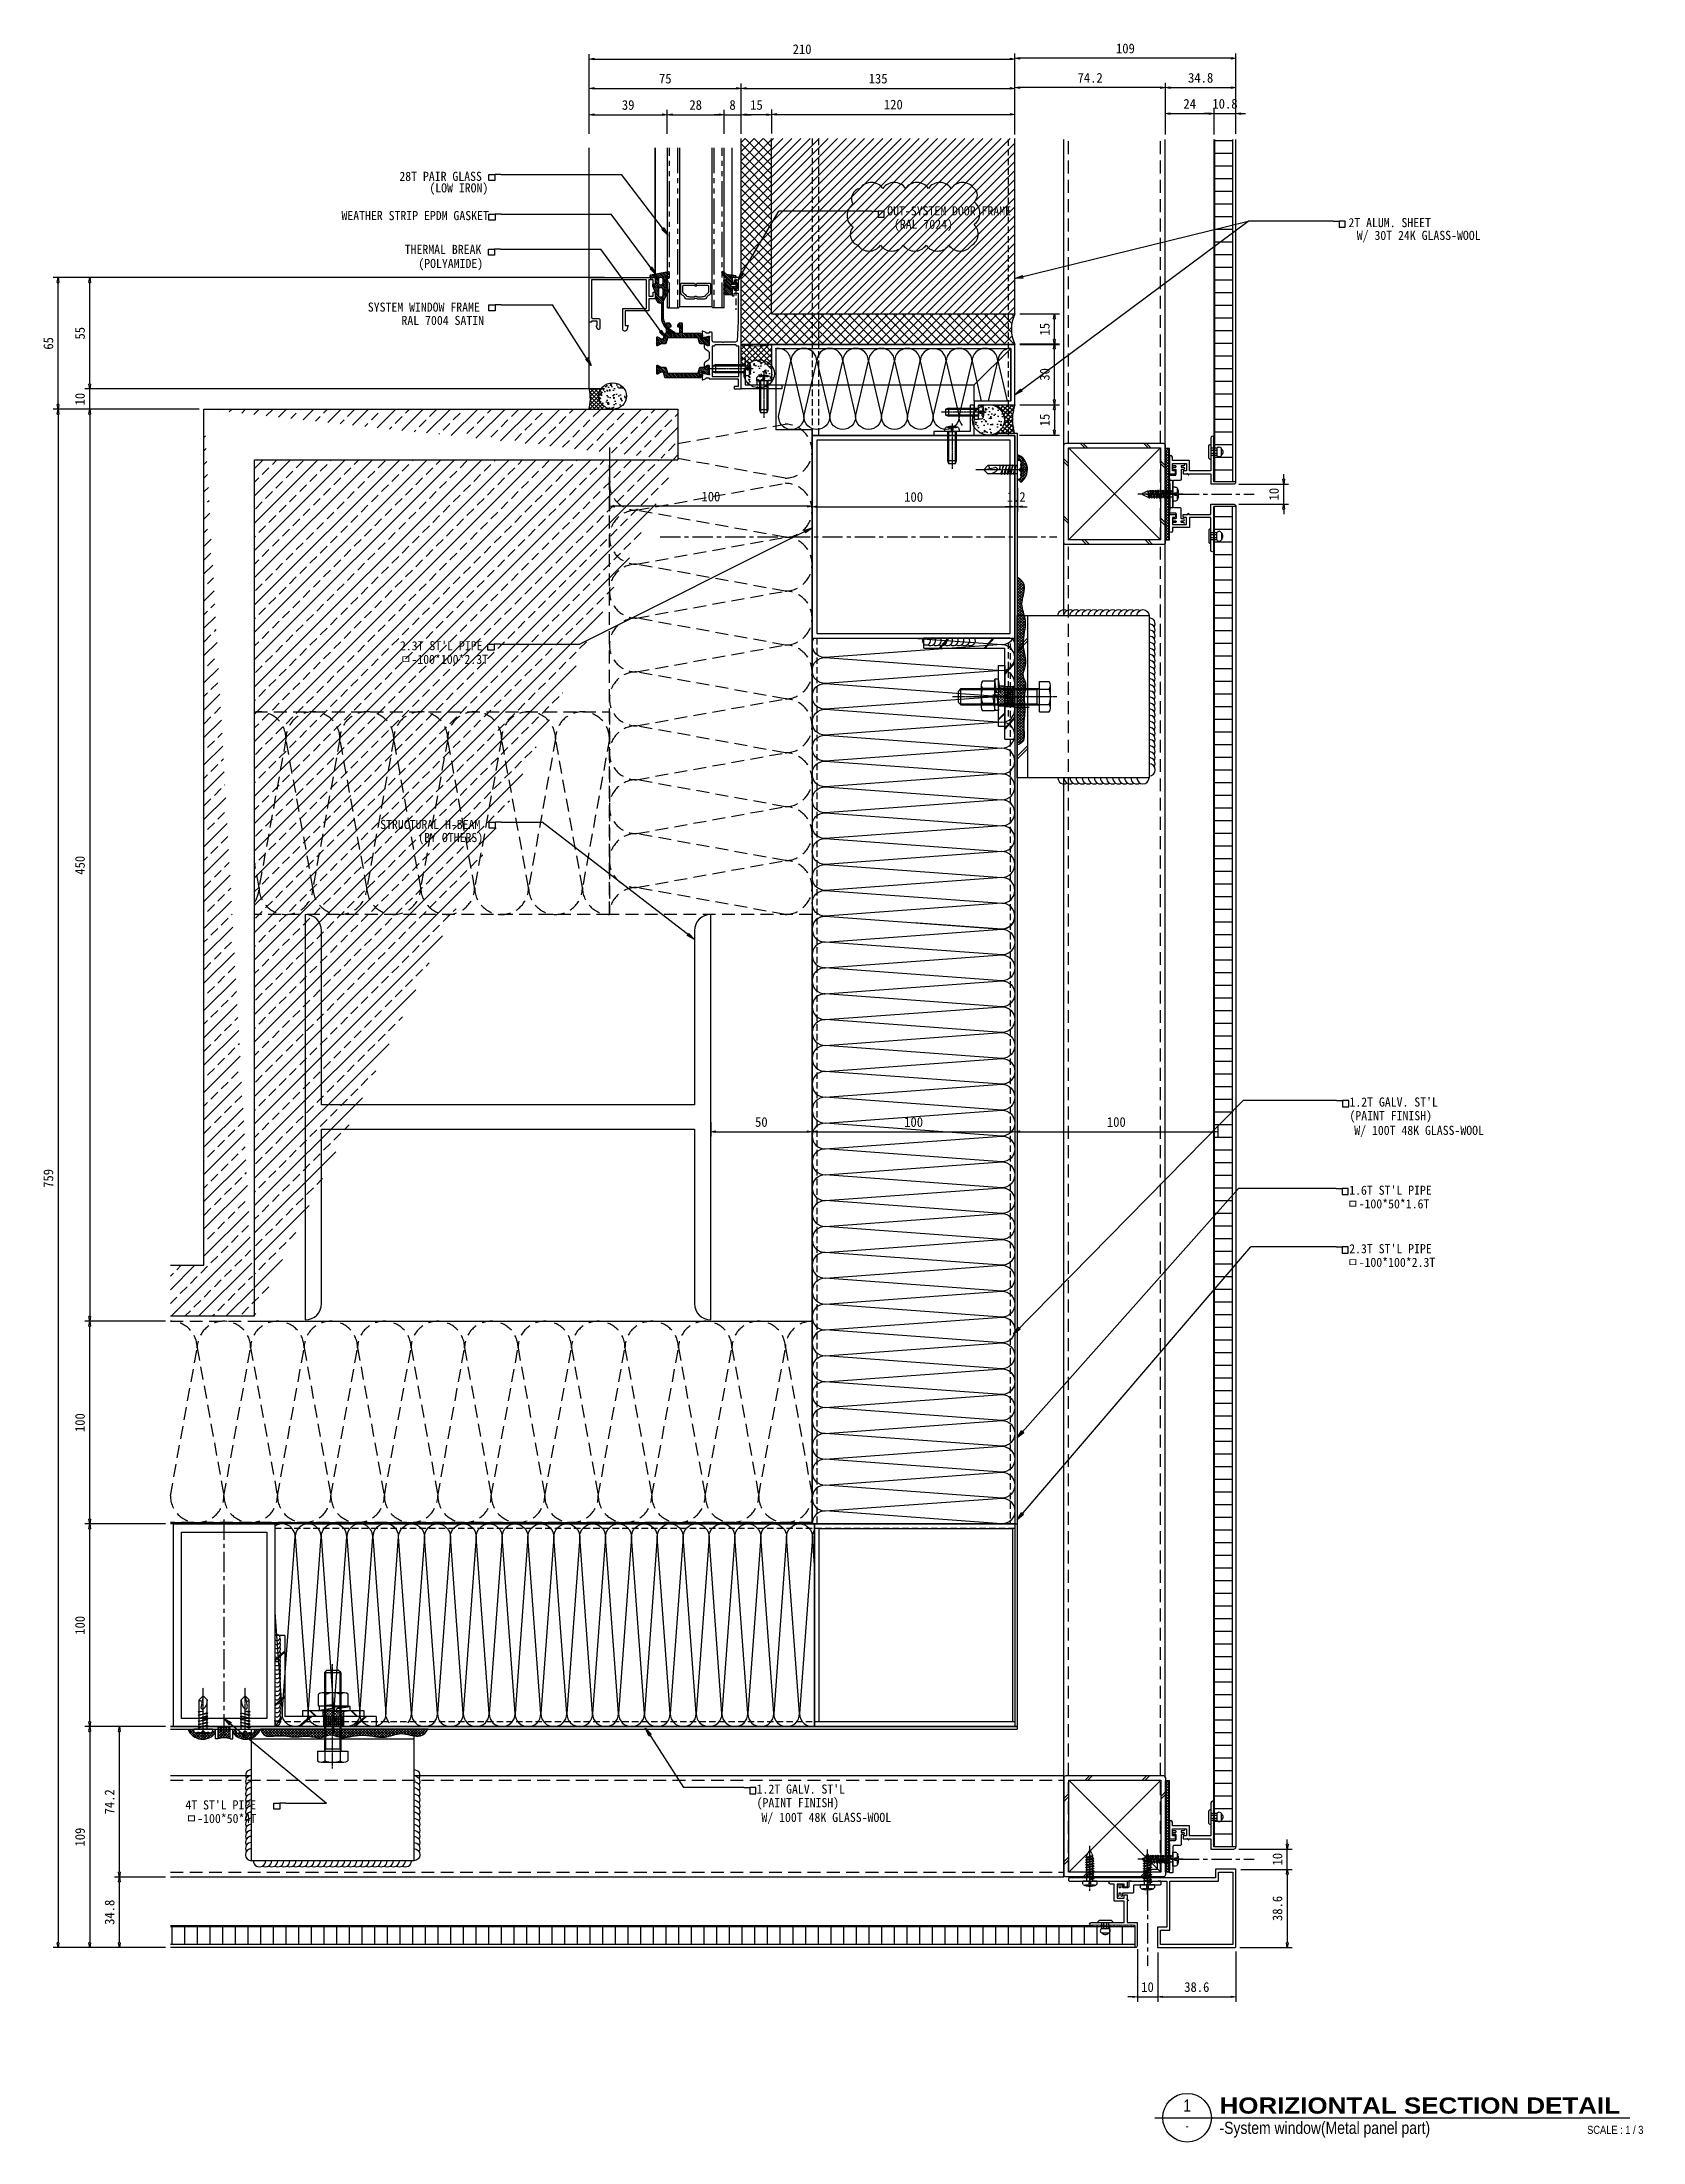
# Model space of a CAD drawing. Header units: millimetres. Extents: x 2352 to 12473, y 635 to 7997.
# Drawn here: x 2352 to 3142, y 635 to 1671 of the extents above; entities that cross this region are included whole.
import ezdxf
from ezdxf.enums import TextEntityAlignment as Align

# ---------------------------------------------------------------- set-up
doc = ezdxf.new("R2010")
doc.units = ezdxf.units.MM
for name, pattern in [('CENTER', [2, 1.25, -0.25, 0.25, -0.25]), ('CENTER2', [1.125, 0.75, -0.125, 0.125, -0.125]), ('CENTERX2', [4, 2.5, -0.5, 0.5, -0.5]), ('HIDDEN', [9.525, 6.35, -3.175]), ('HIDDEN2', [4.7625, 3.175, -1.5875]), ('PHANTOM2', [1.25, 0.625, -0.125, 0.125, -0.125, 0.125, -0.125])]:
    doc.linetypes.add(name, pattern=pattern)
doc.layers.get('Defpoints').update_dxf_attribs({"color": 187})
for name, color, linetype in [('.1 clip', 4, 'Continuous'), ('1', 1, 'Continuous'), ('2', 2, 'Continuous'), ('3', 3, 'Continuous'), ('4', 4, 'Continuous'), ('6', 6, 'Continuous'), ('7', 7, 'Continuous'), ('8', 8, 'Continuous'), ('A-STRC-COLM', 2, 'Continuous'), ('A-WALL-INSL', 8, 'Continuous'), ('AA-DWXM-GLAZ', 4, 'Continuous'), ('AA-FLXK-PATT', 9, 'Continuous'), ('AC-DIMS-치수', 4, 'Continuous'), ('AC-SYMB-심벌 타이틀블록', 7, 'Continuous'), ('AC-TEXT-문자', 3, 'Continuous'), ('Bolt', 1, 'Continuous'), ('CEN1', 1, 'CENTER2'), ('DIMENSIONS', 7, 'Continuous'), ('EXTERIOR-1', 7, 'Continuous'), ('HARDWARE', 7, 'Continuous'), ('HAT', 5, 'Continuous'), ('HATCH', 8, 'Continuous'), ('screw', 2, 'Continuous'), ("ST'L BRACKET", 7, 'Continuous'), ("ST'L PIPE", 2, 'Continuous'), ('WALL', 3, 'Continuous'), ('Welding', 1, 'Continuous')]:
    doc.layers.add(name, color=color, linetype=linetype)
doc.styles.add('Arial', font='ARIALN.TTF')
doc.styles.add('Arial Black', font='')
doc.styles.add('돋움체', font='')
doc.styles.get('Arial Black').set_extended_font_data('Arial Black')
doc.styles.get('돋움체').set_extended_font_data('DotumChe')
doc.dimstyles.new('Iljin', dxfattribs={"dimscale": 0.8, "dimtxt": 2, "dimasz": 1, "dimexe": 1, "dimexo": 1, "dimgap": 1, "dimtad": 1, "dimdec": 1, "dimdsep": 46, "dimtxsty": '돋움체', "dimblk": 'CLOSEDBLANK', "dimcen": 1, "dimclrd": 8, "dimclre": 8, "dimclrt": 2, "dimadec": 1, "dimazin": 2, "dimtfac": 1, "dimtdec": 1, "dimtix": 1, "dimtmove": 0, "dimatfit": 3, "dimldrblk": 'CLOSEDBLANK', "dimfxl": 1, "dimlwd": -1, "dimlwe": -1, "dimarcsym": 0})
doc.dimstyles.new('Iljin 3', dxfattribs={"dimscale": 2.4, "dimtxt": 2, "dimasz": 1, "dimexe": 1, "dimexo": 1, "dimgap": 1, "dimtad": 1, "dimdec": 1, "dimdsep": 46, "dimtxsty": '돋움체', "dimblk": 'CLOSEDBLANK', "dimcen": 1, "dimclrd": 8, "dimclre": 8, "dimclrt": 2, "dimadec": 1, "dimazin": 2, "dimtfac": 1, "dimtdec": 1, "dimtix": 1, "dimtmove": 0, "dimatfit": 3, "dimldrblk": 'CLOSEDBLANK', "dimfxl": 1, "dimlwd": -1, "dimlwe": -1, "dimarcsym": 0})
pattern_1 = [(135, (82233.24266, -751595.4231), (-0.44901280605, -0.44901280605), [])]

msp = doc.modelspace()

# ---------------------------------------------------------------- texts
at = {"layer": 'AC-TEXT-문자', "color": 0}
for s, height, style, p in [('28T PAIR GLASS', 4.5, '돋움체', (2528.72, 1602.97, 0.13)), ('OUT-SYSTEM DOOR FRAME', 4.5, '돋움체', (2769.38, 1585.95, 0.13)), ('THERMAL BREAK', 4.5, '돋움체', (2531.36, 1566.92, 0.13)), ('(POLYAMIDE)', 4.5, '돋움체', (2538.07, 1559.99, 0.13)), ('HORIZIONTAL SECTION DETAIL', 8, 'Arial Black', (2933.32, 649.37)), ('-System window(Metal panel part)', 6, 'Arial', (2933.32, 639.37))]:
    msp.add_text(s, height=height, dxfattribs=dict(at, style=style)).set_placement(p)
for s, height, style, p in [('(LOW IRON)', 4.5, '돋움체', (2572.61, 1597.27, 0.13)), ('W/ 30T 24K GLASS-WOOL', 4.5, '돋움체', (3062.09, 1573.83)), ('W/ 100T 48K GLASS-WOOL', 4.5, '돋움체', (3063.75, 1132.26)), ('W/ 100T 48K GLASS-WOOL', 4.5, '돋움체', (2771.32, 793.29)), ('SCALE : 1 / 3', 4, 'Arial', (3142.41, 639.37))]:
    msp.add_text(s, height=height, dxfattribs=dict(at, style=style)).set_placement(p, align=Align.RIGHT)
at = {"layer": 'AC-TEXT-문자', "color": 0, "style": '돋움체'}
for s, p in [('WEATHER STRIP EPDM GASKET', (2500.16, 1585.85, 0.13)), ('2T ALUM. SHEET', (2996.89, 1582.39)), ('SYSTEM WINDOW FRAME', (2513.17, 1540.69, 0)), ("2.3T ST'L PIPE", (2529.01, 1373.62, -0.13)), ('ㅁ-100*100*2.3T', (2529.01, 1366.91, -0.13)), ('STRUCTURAL H-BEAM', (2519.26, 1285.46)), ('(BY OTHERS)', (2538.08, 1279)), ("1.2T GALV. ST'L", (2997.4, 1148.48)), ('(PAINT FINISH)', (2997.4, 1141.76)), ('ㅁ-100*50*1.6T', (2996.28, 1098.26, -0.13)), ("1.6T ST'L PIPE", (2997.28, 1104.98, -0.13)), ("2.3T ST'L PIPE", (2997.28, 1076.12, -0.13)), ('ㅁ-100*100*2.3T', (2996.28, 1069.41, -0.13)), ("1.2T GALV. ST'L", (2704.96, 809.51)), ("4T ST'L PIPE", (2423.17, 801.7, -0.13)), ('(PAINT FINISH)', (2704.96, 802.79)), ('ㅁ-100*50*4T', (2423.37, 794.98, -0.13))]:
    msp.add_text(s, height=4.5, dxfattribs=at).set_placement(p, align=Align.MIDDLE_LEFT)
at = {"layer": 'AC-TEXT-문자', "color": 1, "style": '돋움체'}
msp.add_text('(RAL 7024)', height=4.5, dxfattribs=at).set_placement((2772.71, 1579.33))
msp.add_text(' RAL 7004 SATIN', height=4.5, dxfattribs=at).set_placement((2570.49, 1531.88), align=Align.RIGHT)
at = {"layer": 'AC-TEXT-문자', "color": 0, "style": 'Arial'}
for s, height, p in [('1', 6, (2917.32, 653.37)), ('-', 4, (2917.32, 643.37))]:
    msp.add_text(s, height=height, dxfattribs=at).set_placement(p, align=Align.MIDDLE)

# ---------------------------------------------------------------- blocks, each defined once
blk = doc.blocks.new('SC1')
at = {"layer": 'A-STRC-COLM'}
for p, q in [((683503.5, 97582), (683503.5, 97582)), ((683703.5, 97582), (683503.5, 97582)), ((683511.5, 97574), (683597.5, 97574)), ((683597.5, 97574), (683597.5, 97390)), ((683609.5, 97390), (683609.5, 97574)), ((683609.5, 97574), (683695.5, 97574)), ((683703.5, 97582), (683703.5, 97582)), ((683703.5, 97582), (683703.5, 97582)), ((683597.5, 97390), (683511.5, 97390)), ((683695.5, 97390), (683609.5, 97390)), ((683503.5, 97382), (683503.5, 97382)), ((683503.5, 97382), (683703.5, 97382)), ((683703.5, 97382), (683703.5, 97382))]:
    blk.add_line(p, q, dxfattribs=at)
for centre, start, end in [((683511.5, 97582), 180, 270), ((683695.5, 97582), 270, 0), ((683511.5, 97382), 90, 180), ((683695.5, 97382), 0, 90)]:
    blk.add_arc(centre, 8, start, end, dxfattribs=at)
blk = doc.blocks.new('A$C63B60EC1')
at = {"layer": '2'}
for p, q in [((2.7, 12.3), (2.3, 12.1)), ((2.7, 12.3), (2.3, 12.1)), ((7.1, 11.2), (2.3, 12.1)), ((7.1, 11.2), (2.3, 12.1)), ((2.7, 11.9), (2.3, 12.1)), ((2.7, 11.9), (2.3, 12.1)), ((2.7, 10.8), (2.3, 10.5)), ((2.7, 10.8), (2.3, 10.5)), ((7.1, 9.6), (2.3, 10.5)), ((7.1, 9.6), (2.3, 10.5)), ((2.7, 10.3), (2.3, 10.5)), ((2.7, 10.3), (2.3, 10.5)), ((4.7, 20.7), (2.7, 18.7)), ((2.7, 12.3), (2.7, 18.7)), ((2.7, 12.3), (6.7, 10.9)), ((2.7, 12.3), (6.7, 10.9)), ((6.7, 11.3), (2.7, 11.9)), ((6.7, 11.3), (2.7, 11.9)), ((2.7, 10.8), (2.7, 11.9)), ((2.7, 10.8), (2.7, 11.9)), ((2.7, 10.8), (6.7, 9.4)), ((2.7, 10.8), (6.7, 9.4)), ((4.7, 20.7), (5.7, 15.3)), ((4.7, 20.7), (6.7, 18.7)), ((4.7, 13.1), (6.7, 12.5)), ((7.1, 12.7), (4.7, 13.1)), ((6.7, 12.9), (4.7, 13.1)), ((6.7, 12.9), (6.7, 18.7)), ((7.1, 12.7), (6.7, 12.9)), ((7.1, 12.7), (6.7, 12.5)), ((6.7, 11.3), (6.7, 12.5)), ((6.7, 11.3), (6.7, 12.5)), ((7.1, 11.2), (6.7, 11.3)), ((7.1, 11.2), (6.7, 11.3)), ((7.1, 11.2), (6.7, 10.9)), ((7.1, 11.2), (6.7, 10.9)), ((6.7, 9.8), (6.7, 10.9)), ((6.7, 9.8), (6.7, 10.9)), ((0, 4.2), (9.3, 4.2)), ((0, 4.2), (0, 3.5)), ((2.7, 9.2), (2.3, 9)), ((2.7, 9.2), (2.3, 9)), ((7.1, 8.1), (2.3, 9)), ((7.1, 8.1), (2.3, 9)), ((2.7, 8.8), (2.3, 9)), ((2.7, 8.8), (2.3, 9)), ((2.7, 7.7), (2.3, 7.5)), ((2.7, 7.7), (2.3, 7.5)), ((7.1, 6.6), (2.3, 7.5)), ((2.7, 7.3), (2.3, 7.5)), ((7.1, 6.6), (2.3, 7.5)), ((2.7, 7.3), (2.3, 7.5)), ((2.7, 6.2), (2.3, 5.9)), ((7.1, 5), (2.3, 5.9)), ((2.7, 5.7), (2.3, 5.9)), ((6.7, 9.8), (2.7, 10.3)), ((6.7, 9.8), (2.7, 10.3)), ((2.7, 9.2), (2.7, 10.3)), ((2.7, 9.2), (2.7, 10.3)), ((2.7, 9.2), (6.7, 7.9)), ((2.7, 9.2), (6.7, 7.9)), ((2.7, 7.7), (2.7, 8.8)), ((6.7, 8.3), (2.7, 8.8)), ((6.7, 8.3), (2.7, 8.8)), ((2.7, 7.7), (2.7, 8.8)), ((2.7, 7.7), (6.7, 6.3)), ((2.7, 7.7), (6.7, 6.3)), ((6.7, 6.7), (2.7, 7.3)), ((2.7, 6.2), (2.7, 7.3)), ((6.7, 6.7), (2.7, 7.3)), ((2.7, 6.2), (2.7, 7.3)), ((2.7, 6.2), (6.7, 4.8)), ((6.7, 5.2), (2.7, 5.7)), ((2.7, 4.2), (2.7, 5.7)), ((7.1, 9.6), (6.7, 9.8)), ((7.1, 9.6), (6.7, 9.8)), ((7.1, 9.6), (6.7, 9.4)), ((7.1, 9.6), (6.7, 9.4)), ((6.7, 8.3), (6.7, 9.4)), ((6.7, 8.3), (6.7, 9.4)), ((7.1, 8.1), (6.7, 8.3)), ((7.1, 8.1), (6.7, 7.9)), ((6.7, 6.7), (6.7, 7.9)), ((6.7, 6.7), (6.7, 7.9)), ((7.1, 6.6), (6.7, 6.7)), ((7.1, 6.6), (6.7, 6.7)), ((7.1, 6.6), (6.7, 6.3)), ((7.1, 6.6), (6.7, 6.3)), ((6.7, 5.2), (6.7, 6.3)), ((7.1, 5), (6.7, 5.2)), ((7.1, 5), (6.7, 4.8)), ((6.7, 4.2), (6.7, 4.8)), ((9.3, 3.5), (9.3, 4.2))]:
    blk.add_line(p, q, dxfattribs=at)
blk.add_lwpolyline([(1.2, 2.2), (1.5, 2.4), (1.9, 2.5), (2.3, 2.5), (2.6, 2.5), (3, 2.4), (3.3, 2.4), (3.6, 2.3), (3.8, 2.3), (3.9, 2.3), (4, 2.3), (4, 2.4), (4, 2.5), (4, 2.6), (4, 2.7), (4, 2.8), (4, 2.9), (4.1, 3), (4.3, 3), (4.5, 3), (4.7, 3.1), (4.9, 3), (5, 3), (5.2, 3), (5.3, 2.9), (5.3, 2.8), (5.4, 2.7), (5.3, 2.6), (5.3, 2.5), (5.3, 2.4), (5.3, 2.3), (5.4, 2.3), (5.5, 2.3), (5.8, 2.3), (6, 2.4), (6.4, 2.4), (6.7, 2.5), (7.1, 2.5), (7.4, 2.5), (7.8, 2.4), (8.1, 2.2)], dxfattribs=at)
for centre, radius, start, end in [((9, 18.6), 6.31, 179.2687, 228.028), ((4.8, 14.1), 0.2, 242.5077, 295.2623), ((4.4, 15.1), 1.33, 295.2623, 7.1309), ((5.7, 18.9), 0.941, 250.2196, 348.1271), ((1.4, 3.6), 1.37, 181.37, 263.8814), ((4.7, 14.2), 12.4, 253.9264, 286.0737), ((8, 3.6), 1.37, 276.1186, 358.63)]:
    blk.add_arc(centre, radius, start, end, dxfattribs=at)
at = {"layer": 'CEN1'}
blk.add_line((4.7, 0), (4.7, 24.7), dxfattribs=at)
blk = doc.blocks.new('A$C39651A00')
at = {"layer": '1'}
h = blk.add_hatch(dxfattribs=at)
h.set_pattern_fill('BRASS', color=256, scale=0.2, angle=270)
h.set_pattern_definition([(270, (-369613.7818, 56865.7308), (1.27, -2e-16), []), (270, (-369613.1468, 56865.7308), (1.27, -2e-16), [0.635, -0.3175])])
h.paths.add_polyline_path([(8.4, 24), (3.4, 24), (3.4, 34), (8.4, 34)])
for p, q in [((3.4, 39.6), (8.4, 45.2)), ((3.4, 38.9), (8.4, 44.5)), ((3.4, 12.4), (8.4, 18)), ((3.4, 11.7), (8.4, 17.3)), ((13.5, 0), (18, 5)), ((14.2, 0), (18.6, 5)), ((35.7, 0), (40.2, 5)), ((36.3, 0), (40.8, 5))]:
    blk.add_line(p, q, dxfattribs=at)
at = {"layer": '1', "linetype": 'CENTERX2'}
blk.add_line((12, 29), (0, 29), dxfattribs=at)
at = {"layer": '4'}
for p, q in [((3.4, 50), (3.4, 3)), ((8.4, 50), (3.4, 50)), ((8.4, 50), (8.4, 5)), ((48.4, 5), (8.4, 5)), ((48.4, 5), (48.4, 0)), ((48.4, 0), (6.4, 0))]:
    blk.add_line(p, q, dxfattribs=at)
blk.add_arc((6.4, 3), 3, 180, 270, dxfattribs=at)
at = {"layer": '7'}
blk.add_lwpolyline([(8.4, 24), (3.4, 24), (3.4, 34), (8.4, 34)], close=True, dxfattribs=at)
blk = doc.blocks.new('A$C2C9A2EE4')
at = {"layer": '2'}
for p, q in [((0, 43), (0, 47.8)), ((15, 43), (0, 43)), ((13.1, 48.5), (1.9, 48.5)), ((3.5, 4.2), (3.5, 43)), ((4, 41.8), (3.5, 43)), ((11.5, 41.8), (3.5, 41.8)), ((3.7, 43), (3.7, 47.8)), ((4, 3.7), (4, 41.8)), ((11, 41.8), (11.5, 43)), ((11, 3.7), (11, 41.8)), ((11.3, 43), (11.3, 47.8)), ((11.5, 4.2), (11.5, 43)), ((15, 43), (15, 47.8)), ((11.5, 4.2), (3.5, 4.2)), ((3.5, 4.2), (4.7, 3)), ((10.3, 3), (4.7, 3)), ((11.5, 4.2), (10.3, 3))]:
    blk.add_line(p, q, dxfattribs=at)
for centre, radius, start, end in [((1.9, 45.6), 2.88, 49.4134, 130.5866), ((7.5, 38), 10.5, 69.0802, 110.9198), ((13.1, 45.6), 2.88, 49.4134, 130.5866)]:
    blk.add_arc(centre, radius, start, end, dxfattribs=at)
at = {"layer": 'CEN1'}
blk.add_line((7.5, 51.5), (7.5, 0), dxfattribs=at)
blk = doc.blocks.new('SPRING')
at = {"layer": '2'}
for p, q in [((0.7, -1.5), (1.8, 6.2)), ((1.8, 6.2), (4.1, 6.2)), ((3, -1.8), (4.1, 6.2)), ((3, -1.8), (3.8, 1.6)), ((3.8, 1.6), (4.1, -4.4)), ((4.1, 6.2), (4.1, -4.4)), ((0.7, -1.5), (3, -1.8)), ((1.8, -12.2), (1.8, -1.6)), ((1.8, -1.6), (2.1, -7.6)), ((2.9, -4.2), (1.8, -12.2)), ((4.1, -12.2), (1.8, -12.2)), ((2.1, -7.6), (2.9, -4.2)), ((5.2, -4.5), (2.9, -4.2)), ((5.2, -4.5), (4.1, -12.2))]:
    blk.add_line(p, q, dxfattribs=at)
at = {"layer": 'CEN1'}
blk.add_line((0.7, -3), (5.2, -3), dxfattribs=at)
blk = doc.blocks.new('_ClosedBlank')
at = {"color": 0, "linetype": 'ByBlock', "lineweight": -2}
for p, q in [((-1, 0.17), (0, 0)), ((-1, 0.17), (-1, -0.17)), ((0, 0), (-1, -0.17))]:
    blk.add_line(p, q, dxfattribs=at)
blk = doc.blocks.new('*D54')
at = {"layer": 'Defpoints', "color": 0, "transparency": 16777216}
for p in [(2390.6, 766.1), (2415.8, 766.1), (2415.8, 731.3)]:
    blk.add_point(p, dxfattribs=at)
at = {"layer": 'DIMENSIONS', "color": 8, "transparency": 16777216}
for p, q in [((2413.4, 766.1), (2388.2, 766.1)), ((2390.6, 733.7), (2390.6, 763.7)), ((2413.4, 731.3), (2388.2, 731.3))]:
    blk.add_line(p, q, dxfattribs=at)
at = {"layer": 'DIMENSIONS', "color": 8, "transparency": 16777216, "xscale": 2.4, "yscale": 2.4, "zscale": 2.4}
for p, rotation in [((2390.6, 766.1), 90), ((2390.6, 731.3), 270)]:
    blk.add_blockref('_ClosedBlank', p, dxfattribs=dict(at, rotation=rotation))
at = {"layer": 'DIMENSIONS', "color": 2, "transparency": 16777216, "insert": (2385.8, 748.7), "char_height": 4.8, "attachment_point": 5, "rotation": 90, "style": '돋움체'}
blk.add_mtext('34.8', dxfattribs=at)
blk = doc.blocks.new('*D55')
at = {"layer": 'Defpoints', "color": 0, "transparency": 16777216}
for p in [(2390.6, 840.3), (2415.8, 840.3), (2415.8, 766.1)]:
    blk.add_point(p, dxfattribs=at)
at = {"layer": 'DIMENSIONS', "color": 8, "transparency": 16777216}
for p, q in [((2413.4, 840.3), (2388.2, 840.3)), ((2390.6, 768.5), (2390.6, 837.9)), ((2413.4, 766.1), (2388.2, 766.1))]:
    blk.add_line(p, q, dxfattribs=at)
at = {"layer": 'DIMENSIONS', "color": 8, "transparency": 16777216, "xscale": 2.4, "yscale": 2.4, "zscale": 2.4}
for p, rotation in [((2390.6, 840.3), 90), ((2390.6, 766.1), 270)]:
    blk.add_blockref('_ClosedBlank', p, dxfattribs=dict(at, rotation=rotation))
at = {"layer": 'DIMENSIONS', "color": 2, "transparency": 16777216, "insert": (2385.8, 803.2), "char_height": 4.8, "attachment_point": 5, "rotation": 90, "style": '돋움체'}
blk.add_mtext('74.2', dxfattribs=at)
blk = doc.blocks.new('*D56')
at = {"layer": 'Defpoints', "color": 0, "transparency": 16777216}
for p in [(2415.8, 840.3), (2376, 731.3), (2415.8, 731.3)]:
    blk.add_point(p, dxfattribs=at)
at = {"layer": 'DIMENSIONS', "color": 8, "transparency": 16777216}
for p, q in [((2413.4, 840.3), (2373.6, 840.3)), ((2376, 837.9), (2376, 733.7)), ((2413.4, 731.3), (2373.6, 731.3))]:
    blk.add_line(p, q, dxfattribs=at)
at = {"layer": 'DIMENSIONS', "color": 8, "transparency": 16777216, "xscale": 2.4, "yscale": 2.4, "zscale": 2.4}
for p, rotation in [((2376, 840.3), 90), ((2376, 731.3), 270)]:
    blk.add_blockref('_ClosedBlank', p, dxfattribs=dict(at, rotation=rotation))
at = {"layer": 'DIMENSIONS', "color": 2, "transparency": 16777216, "insert": (2371.2, 785.8), "char_height": 4.8, "attachment_point": 5, "rotation": 90, "style": '돋움체'}
blk.add_mtext('109', dxfattribs=at)
blk = doc.blocks.new('*D57')
at = {"layer": 'Defpoints', "color": 0, "transparency": 16777216}
for p in [(2376, 940.3), (2415.8, 940.3), (2415.8, 840.3)]:
    blk.add_point(p, dxfattribs=at)
at = {"layer": 'DIMENSIONS', "color": 8, "transparency": 16777216}
for p, q in [((2413.4, 940.3), (2373.6, 940.3)), ((2376, 842.7), (2376, 937.9)), ((2413.4, 840.3), (2373.6, 840.3))]:
    blk.add_line(p, q, dxfattribs=at)
at = {"layer": 'DIMENSIONS', "color": 8, "transparency": 16777216, "xscale": 2.4, "yscale": 2.4, "zscale": 2.4}
for p, rotation in [((2376, 940.3), 90), ((2376, 840.3), 270)]:
    blk.add_blockref('_ClosedBlank', p, dxfattribs=dict(at, rotation=rotation))
at = {"layer": 'DIMENSIONS', "color": 2, "transparency": 16777216, "insert": (2371.2, 890.3), "char_height": 4.8, "attachment_point": 5, "rotation": 90, "style": '돋움체'}
blk.add_mtext('100', dxfattribs=at)
blk = doc.blocks.new('*D58')
at = {"layer": 'Defpoints', "color": 0, "transparency": 16777216}
for p in [(2376, 1040.3), (2415.8, 1040.3), (2415.8, 940.3)]:
    blk.add_point(p, dxfattribs=at)
at = {"layer": 'DIMENSIONS', "color": 8, "transparency": 16777216}
for p, q in [((2413.4, 1040.3), (2373.6, 1040.3)), ((2376, 942.7), (2376, 1037.9)), ((2413.4, 940.3), (2373.6, 940.3))]:
    blk.add_line(p, q, dxfattribs=at)
at = {"layer": 'DIMENSIONS', "color": 8, "transparency": 16777216, "xscale": 2.4, "yscale": 2.4, "zscale": 2.4}
for p, rotation in [((2376, 1040.3), 90), ((2376, 940.3), 270)]:
    blk.add_blockref('_ClosedBlank', p, dxfattribs=dict(at, rotation=rotation))
at = {"layer": 'DIMENSIONS', "color": 2, "transparency": 16777216, "insert": (2371.2, 990.3), "char_height": 4.8, "attachment_point": 5, "rotation": 90, "style": '돋움체'}
blk.add_mtext('100', dxfattribs=at)
blk = doc.blocks.new('*D59')
at = {"layer": 'Defpoints', "color": 0, "transparency": 16777216}
for p in [(2941.4, 1636.2), (2930.6, 1623.4), (2941.4, 1623.8)]:
    blk.add_point(p, dxfattribs=at)
at = {"layer": 'DIMENSIONS', "color": 8, "transparency": 16777216}
for p, q in [((2930.6, 1625.8), (2930.6, 1638.6)), ((2941.4, 1626.2), (2941.4, 1638.6)), ((2928.2, 1636.2), (2925.8, 1636.2)), ((2930.6, 1636.2), (2941.4, 1636.2)), ((2943.8, 1636.2), (2946.2, 1636.2))]:
    blk.add_line(p, q, dxfattribs=at)
at = {"layer": 'DIMENSIONS', "color": 8, "transparency": 16777216, "xscale": 2.4, "yscale": 2.4, "zscale": 2.4}
blk.add_blockref('_ClosedBlank', (2930.6, 1636.2), dxfattribs=at)
at = {"layer": 'DIMENSIONS', "color": 8, "transparency": 16777216, "xscale": 2.4, "yscale": 2.4, "zscale": 2.4, "rotation": 180}
blk.add_blockref('_ClosedBlank', (2941.4, 1636.2), dxfattribs=at)
at = {"layer": 'DIMENSIONS', "color": 2, "transparency": 16777216, "insert": (2936, 1641), "char_height": 4.8, "attachment_point": 5, "style": '돋움체'}
blk.add_mtext('10.8', dxfattribs=at)
blk = doc.blocks.new('*D60')
at = {"layer": 'Defpoints', "color": 0, "transparency": 16777216}
for p in [(2930.6, 1636.2), (2906.6, 1623.4), (2930.6, 1623.4)]:
    blk.add_point(p, dxfattribs=at)
at = {"layer": 'DIMENSIONS', "color": 8, "transparency": 16777216}
for p, q in [((2906.6, 1625.8), (2906.6, 1638.6)), ((2930.6, 1625.8), (2930.6, 1638.6)), ((2909, 1636.2), (2928.2, 1636.2))]:
    blk.add_line(p, q, dxfattribs=at)
at = {"layer": 'DIMENSIONS', "color": 8, "transparency": 16777216, "xscale": 2.4, "yscale": 2.4, "zscale": 2.4, "rotation": 180}
blk.add_blockref('_ClosedBlank', (2906.6, 1636.2), dxfattribs=at)
at = {"layer": 'DIMENSIONS', "color": 8, "transparency": 16777216, "xscale": 2.4, "yscale": 2.4, "zscale": 2.4}
blk.add_blockref('_ClosedBlank', (2930.6, 1636.2), dxfattribs=at)
at = {"layer": 'DIMENSIONS', "color": 2, "transparency": 16777216, "insert": (2918.6, 1641), "char_height": 4.8, "attachment_point": 5, "style": '돋움체'}
blk.add_mtext('24', dxfattribs=at)
blk = doc.blocks.new('*D61')
at = {"layer": 'Defpoints', "color": 0, "transparency": 16777216}
for p in [(2941.4, 1649), (2906.6, 1623.4), (2941.4, 1623.8)]:
    blk.add_point(p, dxfattribs=at)
at = {"layer": 'DIMENSIONS', "color": 8, "transparency": 16777216}
for p, q in [((2906.6, 1625.8), (2906.6, 1651.4)), ((2909, 1649), (2939, 1649)), ((2941.4, 1626.2), (2941.4, 1651.4))]:
    blk.add_line(p, q, dxfattribs=at)
at = {"layer": 'DIMENSIONS', "color": 8, "transparency": 16777216, "xscale": 2.4, "yscale": 2.4, "zscale": 2.4, "rotation": 180}
blk.add_blockref('_ClosedBlank', (2906.6, 1649), dxfattribs=at)
at = {"layer": 'DIMENSIONS', "color": 8, "transparency": 16777216, "xscale": 2.4, "yscale": 2.4, "zscale": 2.4}
blk.add_blockref('_ClosedBlank', (2941.4, 1649), dxfattribs=at)
at = {"layer": 'DIMENSIONS', "color": 2, "transparency": 16777216, "insert": (2924, 1653.8), "char_height": 4.8, "attachment_point": 5, "style": '돋움체'}
blk.add_mtext('34.8', dxfattribs=at)
blk = doc.blocks.new('*D62')
at = {"layer": 'Defpoints', "color": 0, "transparency": 16777216}
for p in [(2832.4, 1649), (2832.4, 1623.8), (2906.6, 1623.4)]:
    blk.add_point(p, dxfattribs=at)
at = {"layer": 'DIMENSIONS', "color": 8, "transparency": 16777216}
for p, q in [((2832.4, 1626.2), (2832.4, 1651.4)), ((2904.2, 1649), (2834.8, 1649)), ((2906.6, 1625.8), (2906.6, 1651.4))]:
    blk.add_line(p, q, dxfattribs=at)
at = {"layer": 'DIMENSIONS', "color": 8, "transparency": 16777216, "xscale": 2.4, "yscale": 2.4, "zscale": 2.4, "rotation": 180}
blk.add_blockref('_ClosedBlank', (2832.4, 1649), dxfattribs=at)
at = {"layer": 'DIMENSIONS', "color": 8, "transparency": 16777216, "xscale": 2.4, "yscale": 2.4, "zscale": 2.4}
blk.add_blockref('_ClosedBlank', (2906.6, 1649), dxfattribs=at)
at = {"layer": 'DIMENSIONS', "color": 2, "transparency": 16777216, "insert": (2869.5, 1653.8), "char_height": 4.8, "attachment_point": 5, "style": '돋움체'}
blk.add_mtext('74.2', dxfattribs=at)
blk = doc.blocks.new('*D63')
at = {"layer": 'Defpoints', "color": 0, "transparency": 16777216}
for p in [(2832.4, 1663.5), (2832.4, 1623.8), (2941.4, 1623.8)]:
    blk.add_point(p, dxfattribs=at)
at = {"layer": 'DIMENSIONS', "color": 8, "transparency": 16777216}
for p, q in [((2832.4, 1626.2), (2832.4, 1665.9)), ((2939, 1663.5), (2834.8, 1663.5)), ((2941.4, 1626.2), (2941.4, 1665.9))]:
    blk.add_line(p, q, dxfattribs=at)
at = {"layer": 'DIMENSIONS', "color": 8, "transparency": 16777216, "xscale": 2.4, "yscale": 2.4, "zscale": 2.4, "rotation": 180}
blk.add_blockref('_ClosedBlank', (2832.4, 1663.5), dxfattribs=at)
at = {"layer": 'DIMENSIONS', "color": 8, "transparency": 16777216, "xscale": 2.4, "yscale": 2.4, "zscale": 2.4}
blk.add_blockref('_ClosedBlank', (2941.4, 1663.5), dxfattribs=at)
at = {"layer": 'DIMENSIONS', "color": 2, "transparency": 16777216, "insert": (2886.9, 1668.3), "char_height": 4.8, "attachment_point": 5, "style": '돋움체'}
blk.add_mtext('109', dxfattribs=at)
blk = doc.blocks.new('A$C27B13FFF')
at = {"layer": 'CEN1'}
blk.add_line((22.3, 3.5), (0, 3.5), dxfattribs=at)
at = {"layer": 'screw'}
blk.add_lwpolyline([(18.4, 2), (2.4, 2), (3.9, 1.5), (3.9, 5.5), (2.4, 5), (18.4, 5), (18.4, 7), (19.4, 7, -0.33559), (20.7, 6, -0.138717), (20.7, 1, -0.33559), (19.4, 0), (18.4, 0), (18.4, 1.5), (3.9, 1.5), (2.4, 2), (2.4, 5), (3.9, 5.5), (18.4, 5.5), (18.4, 1.5)], format="xyb", dxfattribs=at)
blk.add_lwpolyline([(20.7, 6), (20.5, 5.8), (20.4, 5.6), (20.3, 5.3), (20.4, 5), (20.4, 4.8), (20.5, 4.5), (20.6, 4.3), (20.6, 4.2), (20.5, 4.1), (20.4, 4), (20.2, 4), (20, 4), (19.8, 4), (19.6, 4), (19.4, 4), (19.2, 4), (19.1, 3.9), (19, 3.8), (19, 3.6), (18.9, 3.5), (19, 3.4), (19, 3.2), (19.1, 3.1), (19.2, 3), (19.4, 3), (19.6, 3), (19.8, 3), (20, 3), (20.2, 3), (20.4, 3), (20.5, 2.9), (20.6, 2.8), (20.6, 2.7), (20.5, 2.5), (20.4, 2.2), (20.4, 2), (20.3, 1.7), (20.4, 1.4), (20.5, 1.2), (20.7, 1)], dxfattribs=at)
blk = doc.blocks.new('*D64')
at = {"layer": 'Defpoints', "color": 0, "transparency": 16777216}
for p in [(2832.4, 1492.5, 0), (2832.3, 1477.5), (2851.9, 1477.5)]:
    blk.add_point(p, dxfattribs=at)
at = {"layer": 'DIMENSIONS', "color": 8, "transparency": 16777216}
for p, q in [((2834.8, 1492.5), (2854.3, 1492.5)), ((2851.9, 1490.1), (2851.9, 1479.9)), ((2834.7, 1477.5), (2854.3, 1477.5))]:
    blk.add_line(p, q, dxfattribs=at)
at = {"layer": 'DIMENSIONS', "color": 8, "transparency": 16777216, "xscale": 2.4, "yscale": 2.4, "zscale": 2.4}
for p, rotation in [((2851.9, 1492.5), 90), ((2851.9, 1477.5), 270)]:
    blk.add_blockref('_ClosedBlank', p, dxfattribs=dict(at, rotation=rotation))
at = {"layer": 'DIMENSIONS', "color": 2, "transparency": 16777216, "insert": (2847.1, 1485), "char_height": 4.8, "attachment_point": 5, "rotation": 90, "style": '돋움체'}
blk.add_mtext('15', dxfattribs=at)
blk = doc.blocks.new('*D65')
at = {"layer": 'Defpoints', "color": 0, "transparency": 16777216}
for p in [(2832.4, 1522.5, 0), (2851.9, 1522.5), (2832.4, 1492.5)]:
    blk.add_point(p, dxfattribs=at)
at = {"layer": 'DIMENSIONS', "color": 8, "transparency": 16777216}
for p, q in [((2834.8, 1522.5), (2854.3, 1522.5)), ((2851.9, 1494.9), (2851.9, 1520.1)), ((2834.8, 1492.5), (2854.3, 1492.5))]:
    blk.add_line(p, q, dxfattribs=at)
at = {"layer": 'DIMENSIONS', "color": 8, "transparency": 16777216, "xscale": 2.4, "yscale": 2.4, "zscale": 2.4}
for p, rotation in [((2851.9, 1522.5), 90), ((2851.9, 1492.5), 270)]:
    blk.add_blockref('_ClosedBlank', p, dxfattribs=dict(at, rotation=rotation))
at = {"layer": 'DIMENSIONS', "color": 2, "transparency": 16777216, "insert": (2847.1, 1507.5), "char_height": 4.8, "attachment_point": 5, "rotation": 90, "style": '돋움체'}
blk.add_mtext('30', dxfattribs=at)
blk = doc.blocks.new('*D66')
at = {"layer": 'Defpoints', "color": 0, "transparency": 16777216}
for p in [(2632.4, 1473.9, 0), (2732.4, 1455.9), (2632.4, 1442.4)]:
    blk.add_point(p, dxfattribs=at)
at = {"layer": 'DIMENSIONS', "color": 8, "transparency": 16777216}
for p, q in [((2632.4, 1471.5), (2632.4, 1440)), ((2732.4, 1453.5), (2732.4, 1440)), ((2730, 1442.4), (2634.8, 1442.4))]:
    blk.add_line(p, q, dxfattribs=at)
at = {"layer": 'DIMENSIONS', "color": 8, "transparency": 16777216, "xscale": 2.4, "yscale": 2.4, "zscale": 2.4, "rotation": 180}
blk.add_blockref('_ClosedBlank', (2632.4, 1442.4), dxfattribs=at)
at = {"layer": 'DIMENSIONS', "color": 8, "transparency": 16777216, "xscale": 2.4, "yscale": 2.4, "zscale": 2.4}
blk.add_blockref('_ClosedBlank', (2732.4, 1442.4), dxfattribs=at)
at = {"layer": 'DIMENSIONS', "color": 2, "transparency": 16777216, "insert": (2682.4, 1447.2), "char_height": 4.8, "attachment_point": 5, "style": '돋움체'}
blk.add_mtext('100', dxfattribs=at)
blk = doc.blocks.new('*D67')
at = {"layer": 'Defpoints', "color": 0, "transparency": 16777216}
for p in [(2732.4, 1455.7), (2832.3, 1450.7), (2832.3, 1442.2)]:
    blk.add_point(p, dxfattribs=at)
at = {"layer": 'DIMENSIONS', "color": 8, "transparency": 16777216}
for p, q in [((2732.4, 1453.3), (2732.4, 1439.8)), ((2734.8, 1442.2), (2829.9, 1442.2)), ((2832.3, 1448.3), (2832.3, 1439.8))]:
    blk.add_line(p, q, dxfattribs=at)
at = {"layer": 'DIMENSIONS', "color": 8, "transparency": 16777216, "xscale": 2.4, "yscale": 2.4, "zscale": 2.4, "rotation": 180}
blk.add_blockref('_ClosedBlank', (2732.4, 1442.2), dxfattribs=at)
at = {"layer": 'DIMENSIONS', "color": 8, "transparency": 16777216, "xscale": 2.4, "yscale": 2.4, "zscale": 2.4}
blk.add_blockref('_ClosedBlank', (2832.3, 1442.2), dxfattribs=at)
at = {"layer": 'DIMENSIONS', "color": 2, "transparency": 16777216, "insert": (2782.4, 1447), "char_height": 4.8, "attachment_point": 5, "style": '돋움체'}
blk.add_mtext('100', dxfattribs=at)
blk = doc.blocks.new('*D68')
at = {"layer": 'Defpoints', "color": 0, "transparency": 16777216}
for p in [(2832.4, 1452.8), (2833.6, 1454), (2832.4, 1442.2)]:
    blk.add_point(p, dxfattribs=at)
at = {"layer": 'DIMENSIONS', "color": 8, "transparency": 16777216}
for p, q in [((2833.6, 1451.6), (2833.6, 1439.8)), ((2830, 1442.2), (2827.6, 1442.2)), ((2832.4, 1450.4), (2832.4, 1439.8)), ((2833.6, 1442.2), (2832.4, 1442.2)), ((2836, 1442.2), (2838.4, 1442.2))]:
    blk.add_line(p, q, dxfattribs=at)
at = {"layer": 'DIMENSIONS', "color": 8, "transparency": 16777216, "xscale": 2.4, "yscale": 2.4, "zscale": 2.4}
blk.add_blockref('_ClosedBlank', (2832.4, 1442.2), dxfattribs=at)
at = {"layer": 'DIMENSIONS', "color": 8, "transparency": 16777216, "xscale": 2.4, "yscale": 2.4, "zscale": 2.4, "rotation": 180}
blk.add_blockref('_ClosedBlank', (2833.6, 1442.2), dxfattribs=at)
at = {"layer": 'DIMENSIONS', "color": 2, "transparency": 16777216, "insert": (2833, 1447), "char_height": 4.8, "attachment_point": 5, "style": '돋움체'}
blk.add_mtext('1.2', dxfattribs=at)
blk = doc.blocks.new('*D69')
at = {"layer": 'Defpoints', "color": 0, "transparency": 16777216}
for p in [(2832.4, 1663.1), (2622.4, 1623.8), (2832.4, 1623.4)]:
    blk.add_point(p, dxfattribs=at)
at = {"layer": 'DIMENSIONS', "color": 8, "transparency": 16777216}
for p, q in [((2622.4, 1626.2), (2622.4, 1665.5)), ((2624.8, 1663.1), (2830, 1663.1)), ((2832.4, 1625.8), (2832.4, 1665.5))]:
    blk.add_line(p, q, dxfattribs=at)
at = {"layer": 'DIMENSIONS', "color": 8, "transparency": 16777216, "xscale": 2.4, "yscale": 2.4, "zscale": 2.4, "rotation": 180}
blk.add_blockref('_ClosedBlank', (2622.4, 1663.1), dxfattribs=at)
at = {"layer": 'DIMENSIONS', "color": 8, "transparency": 16777216, "xscale": 2.4, "yscale": 2.4, "zscale": 2.4}
blk.add_blockref('_ClosedBlank', (2832.4, 1663.1), dxfattribs=at)
at = {"layer": 'DIMENSIONS', "color": 2, "transparency": 16777216, "insert": (2727.4, 1667.9), "char_height": 4.8, "attachment_point": 5, "style": '돋움체'}
blk.add_mtext('210', dxfattribs=at)
blk = doc.blocks.new('*D70')
at = {"layer": 'Defpoints', "color": 0, "transparency": 16777216}
for p in [(2697.4, 1648.6), (2622.4, 1623.8), (2697.4, 1623.8, 0)]:
    blk.add_point(p, dxfattribs=at)
at = {"layer": 'DIMENSIONS', "color": 8, "transparency": 16777216}
for p, q in [((2622.4, 1626.2), (2622.4, 1651)), ((2624.8, 1648.6), (2695, 1648.6)), ((2697.4, 1626.2), (2697.4, 1651))]:
    blk.add_line(p, q, dxfattribs=at)
at = {"layer": 'DIMENSIONS', "color": 8, "transparency": 16777216, "xscale": 2.4, "yscale": 2.4, "zscale": 2.4, "rotation": 180}
blk.add_blockref('_ClosedBlank', (2622.4, 1648.6), dxfattribs=at)
at = {"layer": 'DIMENSIONS', "color": 8, "transparency": 16777216, "xscale": 2.4, "yscale": 2.4, "zscale": 2.4}
blk.add_blockref('_ClosedBlank', (2697.4, 1648.6), dxfattribs=at)
at = {"layer": 'DIMENSIONS', "color": 2, "transparency": 16777216, "insert": (2659.9, 1653.4), "char_height": 4.8, "attachment_point": 5, "style": '돋움체'}
blk.add_mtext('75', dxfattribs=at)
blk = doc.blocks.new('*D71')
at = {"layer": 'Defpoints', "color": 0, "transparency": 16777216}
for p in [(2832.4, 1648.6), (2697.4, 1623.8, 0), (2832.4, 1623.4)]:
    blk.add_point(p, dxfattribs=at)
at = {"layer": 'DIMENSIONS', "color": 8, "transparency": 16777216}
for p, q in [((2697.4, 1626.2), (2697.4, 1651)), ((2699.8, 1648.6), (2830, 1648.6)), ((2832.4, 1625.8), (2832.4, 1651))]:
    blk.add_line(p, q, dxfattribs=at)
at = {"layer": 'DIMENSIONS', "color": 8, "transparency": 16777216, "xscale": 2.4, "yscale": 2.4, "zscale": 2.4, "rotation": 180}
blk.add_blockref('_ClosedBlank', (2697.4, 1648.6), dxfattribs=at)
at = {"layer": 'DIMENSIONS', "color": 8, "transparency": 16777216, "xscale": 2.4, "yscale": 2.4, "zscale": 2.4}
blk.add_blockref('_ClosedBlank', (2832.4, 1648.6), dxfattribs=at)
at = {"layer": 'DIMENSIONS', "color": 2, "transparency": 16777216, "insert": (2764.9, 1653.4), "char_height": 4.8, "attachment_point": 5, "style": '돋움체'}
blk.add_mtext('135', dxfattribs=at)
blk = doc.blocks.new('*D72')
at = {"layer": 'Defpoints', "color": 0, "transparency": 16777216}
for p in [(2660.9, 1635.6), (2622.4, 1623.8), (2660.9, 1623.8, 0)]:
    blk.add_point(p, dxfattribs=at)
at = {"layer": 'DIMENSIONS', "color": 8, "transparency": 16777216}
for p, q in [((2622.4, 1626.2), (2622.4, 1638)), ((2660.9, 1626.2), (2660.9, 1638)), ((2624.8, 1635.6), (2658.5, 1635.6))]:
    blk.add_line(p, q, dxfattribs=at)
at = {"layer": 'DIMENSIONS', "color": 8, "transparency": 16777216, "xscale": 2.4, "yscale": 2.4, "zscale": 2.4, "rotation": 180}
blk.add_blockref('_ClosedBlank', (2622.4, 1635.6), dxfattribs=at)
at = {"layer": 'DIMENSIONS', "color": 8, "transparency": 16777216, "xscale": 2.4, "yscale": 2.4, "zscale": 2.4}
blk.add_blockref('_ClosedBlank', (2660.9, 1635.6), dxfattribs=at)
at = {"layer": 'DIMENSIONS', "color": 2, "transparency": 16777216, "insert": (2641.6, 1640.4), "char_height": 4.8, "attachment_point": 5, "style": '돋움체'}
blk.add_mtext('39', dxfattribs=at)
blk = doc.blocks.new('*D73')
at = {"layer": 'Defpoints', "color": 0, "transparency": 16777216}
for p in [(2688.9, 1635.6), (2660.9, 1623.8, 0), (2688.9, 1623.8, 0)]:
    blk.add_point(p, dxfattribs=at)
at = {"layer": 'DIMENSIONS', "color": 8, "transparency": 16777216}
for p, q in [((2660.9, 1626.2), (2660.9, 1638)), ((2688.9, 1626.2), (2688.9, 1638)), ((2663.3, 1635.6), (2686.5, 1635.6))]:
    blk.add_line(p, q, dxfattribs=at)
at = {"layer": 'DIMENSIONS', "color": 8, "transparency": 16777216, "xscale": 2.4, "yscale": 2.4, "zscale": 2.4, "rotation": 180}
blk.add_blockref('_ClosedBlank', (2660.9, 1635.6), dxfattribs=at)
at = {"layer": 'DIMENSIONS', "color": 8, "transparency": 16777216, "xscale": 2.4, "yscale": 2.4, "zscale": 2.4}
blk.add_blockref('_ClosedBlank', (2688.9, 1635.6), dxfattribs=at)
at = {"layer": 'DIMENSIONS', "color": 2, "transparency": 16777216, "insert": (2674.9, 1640.4), "char_height": 4.8, "attachment_point": 5, "style": '돋움체'}
blk.add_mtext('28', dxfattribs=at)
blk = doc.blocks.new('*D74')
at = {"layer": 'Defpoints', "color": 0, "transparency": 16777216}
for p in [(2697.4, 1635.6), (2688.9, 1623.8, 0), (2697.4, 1623.8, 0)]:
    blk.add_point(p, dxfattribs=at)
at = {"layer": 'DIMENSIONS', "color": 8, "transparency": 16777216}
for p, q in [((2688.9, 1626.2), (2688.9, 1638)), ((2697.4, 1626.2), (2697.4, 1638)), ((2686.5, 1635.6), (2684.1, 1635.6)), ((2688.9, 1635.6), (2697.4, 1635.6)), ((2699.8, 1635.6), (2702.2, 1635.6))]:
    blk.add_line(p, q, dxfattribs=at)
at = {"layer": 'DIMENSIONS', "color": 8, "transparency": 16777216, "xscale": 2.4, "yscale": 2.4, "zscale": 2.4}
blk.add_blockref('_ClosedBlank', (2688.9, 1635.6), dxfattribs=at)
at = {"layer": 'DIMENSIONS', "color": 8, "transparency": 16777216, "xscale": 2.4, "yscale": 2.4, "zscale": 2.4, "rotation": 180}
blk.add_blockref('_ClosedBlank', (2697.4, 1635.6), dxfattribs=at)
at = {"layer": 'DIMENSIONS', "color": 2, "transparency": 16777216, "insert": (2693.1, 1640.4), "char_height": 4.8, "attachment_point": 5, "style": '돋움체'}
blk.add_mtext('8', dxfattribs=at)
blk = doc.blocks.new('*D75')
at = {"layer": 'Defpoints', "color": 0, "transparency": 16777216}
for p in [(2376, 1500.3), (2632.4, 1500.3, 0), (2432.3, 1490.3, 0)]:
    blk.add_point(p, dxfattribs=at)
at = {"layer": 'DIMENSIONS', "color": 8, "transparency": 16777216}
for p, q in [((2376, 1502.7), (2376, 1505.1)), ((2630, 1500.3), (2373.6, 1500.3)), ((2376, 1490.3), (2376, 1500.3)), ((2429.9, 1490.3), (2373.6, 1490.3)), ((2376, 1487.9), (2376, 1485.5))]:
    blk.add_line(p, q, dxfattribs=at)
at = {"layer": 'DIMENSIONS', "color": 8, "transparency": 16777216, "xscale": 2.4, "yscale": 2.4, "zscale": 2.4}
for p, rotation in [((2376, 1500.3), 270), ((2376, 1490.3), 90)]:
    blk.add_blockref('_ClosedBlank', p, dxfattribs=dict(at, rotation=rotation))
at = {"layer": 'DIMENSIONS', "color": 2, "transparency": 16777216, "insert": (2371.2, 1495.3), "char_height": 4.8, "attachment_point": 5, "rotation": 90, "style": '돋움체'}
blk.add_mtext('10', dxfattribs=at)
blk = doc.blocks.new('*D76')
at = {"layer": 'Defpoints', "color": 0, "transparency": 16777216}
for p in [(2432.3, 1490.3), (2376, 1040.3), (2415.8, 1040.3)]:
    blk.add_point(p, dxfattribs=at)
at = {"layer": 'DIMENSIONS', "color": 8, "transparency": 16777216}
for p, q in [((2429.9, 1490.3), (2373.6, 1490.3)), ((2376, 1487.9), (2376, 1042.7)), ((2413.4, 1040.3), (2373.6, 1040.3))]:
    blk.add_line(p, q, dxfattribs=at)
at = {"layer": 'DIMENSIONS', "color": 8, "transparency": 16777216, "xscale": 2.4, "yscale": 2.4, "zscale": 2.4}
for p, rotation in [((2376, 1490.3), 90), ((2376, 1040.3), 270)]:
    blk.add_blockref('_ClosedBlank', p, dxfattribs=dict(at, rotation=rotation))
at = {"layer": 'DIMENSIONS', "color": 2, "transparency": 16777216, "insert": (2371.2, 1265.3), "char_height": 4.8, "attachment_point": 5, "rotation": 90, "style": '돋움체'}
blk.add_mtext('450', dxfattribs=at)
blk = doc.blocks.new('*D77')
at = {"layer": 'Defpoints', "color": 0, "transparency": 16777216}
for p in [(2376, 1555.3), (2632.4, 1555.3, 0), (2632.4, 1500.3, 0)]:
    blk.add_point(p, dxfattribs=at)
at = {"layer": 'DIMENSIONS', "color": 8, "transparency": 16777216}
for p, q in [((2630, 1555.3), (2373.6, 1555.3)), ((2376, 1502.7), (2376, 1552.9)), ((2630, 1500.3), (2373.6, 1500.3))]:
    blk.add_line(p, q, dxfattribs=at)
at = {"layer": 'DIMENSIONS', "color": 8, "transparency": 16777216, "xscale": 2.4, "yscale": 2.4, "zscale": 2.4}
for p, rotation in [((2376, 1555.3), 90), ((2376, 1500.3), 270)]:
    blk.add_blockref('_ClosedBlank', p, dxfattribs=dict(at, rotation=rotation))
at = {"layer": 'DIMENSIONS', "color": 2, "transparency": 16777216, "insert": (2371.2, 1527.8), "char_height": 4.8, "attachment_point": 5, "rotation": 90, "style": '돋움체'}
blk.add_mtext('55', dxfattribs=at)
blk = doc.blocks.new('*D78')
at = {"layer": 'Defpoints', "color": 0, "transparency": 16777216}
for p in [(2697.4, 1635.6), (2697.4, 1623.8, 0), (2712.4, 1623.9, 0)]:
    blk.add_point(p, dxfattribs=at)
at = {"layer": 'DIMENSIONS', "color": 8, "transparency": 16777216}
for p, q in [((2697.4, 1626.2), (2697.4, 1638)), ((2712.4, 1626.3), (2712.4, 1638)), ((2710, 1635.6), (2699.8, 1635.6))]:
    blk.add_line(p, q, dxfattribs=at)
at = {"layer": 'DIMENSIONS', "color": 8, "transparency": 16777216, "xscale": 2.4, "yscale": 2.4, "zscale": 2.4, "rotation": 180}
blk.add_blockref('_ClosedBlank', (2697.4, 1635.6), dxfattribs=at)
at = {"layer": 'DIMENSIONS', "color": 8, "transparency": 16777216, "xscale": 2.4, "yscale": 2.4, "zscale": 2.4}
blk.add_blockref('_ClosedBlank', (2712.4, 1635.6), dxfattribs=at)
at = {"layer": 'DIMENSIONS', "color": 2, "transparency": 16777216, "insert": (2704.9, 1640.4), "char_height": 4.8, "attachment_point": 5, "style": '돋움체'}
blk.add_mtext('15', dxfattribs=at)
blk = doc.blocks.new('*D79')
at = {"layer": 'Defpoints', "color": 0, "transparency": 16777216}
for p in [(2832.4, 1635.8), (2712.4, 1623.9, 0), (2832.4, 1623.8)]:
    blk.add_point(p, dxfattribs=at)
at = {"layer": 'DIMENSIONS', "color": 8, "transparency": 16777216}
for p, q in [((2712.4, 1626.3), (2712.4, 1638.2)), ((2832.4, 1626.2), (2832.4, 1638.2)), ((2714.8, 1635.8), (2830, 1635.8))]:
    blk.add_line(p, q, dxfattribs=at)
at = {"layer": 'DIMENSIONS', "color": 8, "transparency": 16777216, "xscale": 2.4, "yscale": 2.4, "zscale": 2.4, "rotation": 180}
blk.add_blockref('_ClosedBlank', (2712.4, 1635.8), dxfattribs=at)
at = {"layer": 'DIMENSIONS', "color": 8, "transparency": 16777216, "xscale": 2.4, "yscale": 2.4, "zscale": 2.4}
blk.add_blockref('_ClosedBlank', (2832.4, 1635.8), dxfattribs=at)
at = {"layer": 'DIMENSIONS', "color": 2, "transparency": 16777216, "insert": (2772.4, 1640.6), "char_height": 4.8, "attachment_point": 5, "style": '돋움체'}
blk.add_mtext('120', dxfattribs=at)
blk = doc.blocks.new('*D80')
at = {"layer": 'Defpoints', "color": 0, "transparency": 16777216}
for p in [(2682.3, 1141), (2732.3, 1141), (2732.3, 1133.8)]:
    blk.add_point(p, dxfattribs=at)
at = {"layer": 'DIMENSIONS', "color": 8, "transparency": 16777216}
for p, q in [((2682.3, 1138.6), (2682.3, 1131.4)), ((2684.7, 1133.8), (2729.9, 1133.8)), ((2732.3, 1138.6), (2732.3, 1131.4))]:
    blk.add_line(p, q, dxfattribs=at)
at = {"layer": 'DIMENSIONS', "color": 8, "transparency": 16777216, "xscale": 2.4, "yscale": 2.4, "zscale": 2.4, "rotation": 180}
blk.add_blockref('_ClosedBlank', (2682.3, 1133.8), dxfattribs=at)
at = {"layer": 'DIMENSIONS', "color": 8, "transparency": 16777216, "xscale": 2.4, "yscale": 2.4, "zscale": 2.4}
blk.add_blockref('_ClosedBlank', (2732.3, 1133.8), dxfattribs=at)
at = {"layer": 'DIMENSIONS', "color": 2, "transparency": 16777216, "insert": (2707.3, 1138.6), "char_height": 4.8, "attachment_point": 5, "style": '돋움체'}
blk.add_mtext('50', dxfattribs=at)
blk = doc.blocks.new('*D81')
at = {"layer": 'Defpoints', "color": 0, "transparency": 16777216}
for p in [(2732.3, 1138.6), (2832.4, 1138.6), (2832.4, 1133.8)]:
    blk.add_point(p, dxfattribs=at)
at = {"layer": 'DIMENSIONS', "color": 8, "transparency": 16777216}
for p, q in [((2732.3, 1136.2), (2732.3, 1131.4)), ((2734.7, 1133.8), (2830, 1133.8)), ((2832.4, 1136.2), (2832.4, 1131.4))]:
    blk.add_line(p, q, dxfattribs=at)
at = {"layer": 'DIMENSIONS', "color": 8, "transparency": 16777216, "xscale": 2.4, "yscale": 2.4, "zscale": 2.4, "rotation": 180}
blk.add_blockref('_ClosedBlank', (2732.3, 1133.8), dxfattribs=at)
at = {"layer": 'DIMENSIONS', "color": 8, "transparency": 16777216, "xscale": 2.4, "yscale": 2.4, "zscale": 2.4}
blk.add_blockref('_ClosedBlank', (2832.4, 1133.8), dxfattribs=at)
at = {"layer": 'DIMENSIONS', "color": 2, "transparency": 16777216, "insert": (2782.4, 1138.6), "char_height": 4.8, "attachment_point": 5, "style": '돋움체'}
blk.add_mtext('100', dxfattribs=at)
blk = doc.blocks.new('*D82')
at = {"layer": 'Defpoints', "color": 0, "transparency": 16777216}
for p in [(2832.4, 1138.6), (2932.4, 1138.6), (2932.4, 1133.8)]:
    blk.add_point(p, dxfattribs=at)
at = {"layer": 'DIMENSIONS', "color": 8, "transparency": 16777216}
for p, q in [((2832.4, 1136.2), (2832.4, 1131.4)), ((2834.8, 1133.8), (2930, 1133.8)), ((2932.4, 1136.2), (2932.4, 1131.4))]:
    blk.add_line(p, q, dxfattribs=at)
at = {"layer": 'DIMENSIONS', "color": 8, "transparency": 16777216, "xscale": 2.4, "yscale": 2.4, "zscale": 2.4, "rotation": 180}
blk.add_blockref('_ClosedBlank', (2832.4, 1133.8), dxfattribs=at)
at = {"layer": 'DIMENSIONS', "color": 8, "transparency": 16777216, "xscale": 2.4, "yscale": 2.4, "zscale": 2.4}
blk.add_blockref('_ClosedBlank', (2932.4, 1133.8), dxfattribs=at)
at = {"layer": 'DIMENSIONS', "color": 2, "transparency": 16777216, "insert": (2882.4, 1138.6), "char_height": 4.8, "attachment_point": 5, "style": '돋움체'}
blk.add_mtext('100', dxfattribs=at)
blk = doc.blocks.new('*D83')
at = {"layer": 'Defpoints', "color": 0, "transparency": 16777216}
for p in [(2429.9, 1490.3, 0), (2360.4, 731.3), (2415.8, 731.3)]:
    blk.add_point(p, dxfattribs=at)
at = {"layer": 'DIMENSIONS', "color": 8, "transparency": 16777216}
for p, q in [((2427.5, 1490.3), (2358, 1490.3)), ((2360.4, 1487.9), (2360.4, 733.7)), ((2413.4, 731.3), (2358, 731.3))]:
    blk.add_line(p, q, dxfattribs=at)
at = {"layer": 'DIMENSIONS', "color": 8, "transparency": 16777216, "xscale": 2.4, "yscale": 2.4, "zscale": 2.4}
for p, rotation in [((2360.4, 1490.3), 90), ((2360.4, 731.3), 270)]:
    blk.add_blockref('_ClosedBlank', p, dxfattribs=dict(at, rotation=rotation))
at = {"layer": 'DIMENSIONS', "color": 2, "transparency": 16777216, "insert": (2355.6, 1110.8), "char_height": 4.8, "attachment_point": 5, "rotation": 90, "style": '돋움체'}
blk.add_mtext('759', dxfattribs=at)
blk = doc.blocks.new('*D84')
at = {"layer": 'Defpoints', "color": 0, "transparency": 16777216}
for p in [(2360.4, 1555.3), (2432.3, 1555.3), (2432.3, 1490.3, 0)]:
    blk.add_point(p, dxfattribs=at)
at = {"layer": 'DIMENSIONS', "color": 8, "transparency": 16777216}
for p, q in [((2429.9, 1555.3), (2358, 1555.3)), ((2360.4, 1492.7), (2360.4, 1552.9)), ((2429.9, 1490.3), (2358, 1490.3))]:
    blk.add_line(p, q, dxfattribs=at)
at = {"layer": 'DIMENSIONS', "color": 8, "transparency": 16777216, "xscale": 2.4, "yscale": 2.4, "zscale": 2.4}
for p, rotation in [((2360.4, 1555.3), 90), ((2360.4, 1490.3), 270)]:
    blk.add_blockref('_ClosedBlank', p, dxfattribs=dict(at, rotation=rotation))
at = {"layer": 'DIMENSIONS', "color": 2, "transparency": 16777216, "insert": (2355.6, 1522.8), "char_height": 4.8, "attachment_point": 5, "rotation": 90, "style": '돋움체'}
blk.add_mtext('65', dxfattribs=at)
blk = doc.blocks.new('*D85')
at = {"layer": 'Defpoints', "color": 0, "transparency": 16777216}
for p in [(2832.4, 1537.3, 0), (2851.9, 1537.3), (2832.4, 1522.3, 0)]:
    blk.add_point(p, dxfattribs=at)
at = {"layer": 'DIMENSIONS', "color": 8, "transparency": 16777216}
for p, q in [((2834.8, 1537.3), (2854.3, 1537.3)), ((2851.9, 1524.7), (2851.9, 1534.9)), ((2834.8, 1522.3), (2854.3, 1522.3))]:
    blk.add_line(p, q, dxfattribs=at)
at = {"layer": 'DIMENSIONS', "color": 8, "transparency": 16777216, "xscale": 2.4, "yscale": 2.4, "zscale": 2.4}
for p, rotation in [((2851.9, 1537.3), 90), ((2851.9, 1522.3), 270)]:
    blk.add_blockref('_ClosedBlank', p, dxfattribs=dict(at, rotation=rotation))
at = {"layer": 'DIMENSIONS', "color": 2, "transparency": 16777216, "insert": (2847.1, 1529.8), "char_height": 4.8, "attachment_point": 5, "rotation": 90, "style": '돋움체'}
blk.add_mtext('15', dxfattribs=at)
blk = doc.blocks.new('A$C608351FA')
at = {"layer": '4'}
for p, q in [((22, 32.5, 0), (0, 32.5, 0)), ((0, 32.5, 0), (0, 0, 0)), ((1.2, 4.2, 0), (1.2, 31.3, 0)), ((1.2, 31.3, 0), (19.8, 31.3, 0)), ((21.5, 28.5, 0), (21.5, 31.3, 0)), ((21.5, 31.3, 0), (22, 31.3, 0)), ((22, 31.3, 0), (22, 32.5, 0)), ((20.3, 30.8, 0), (20.3, 27.8, 0)), ((20.8, 27.3, 0), (25.2, 27.3, 0)), ((23.5, 28.5, 0), (21.5, 28.5, 0)), ((24.1, 29.1, 0), (23.5, 28.5, 0)), ((25.5, 28.2, 0), (24.1, 29.1, 0)), ((25.5, 15.9, 0), (15.3, 15.9, 0)), ((15.3, 15.9, 0), (15.3, 4.2, 0)), ((16.5, 14.7, 0), (23.7, 14.7, 0)), ((16.5, 3, 0), (16.5, 14.7, 0)), ((23.7, 14.7, 0), (23.7, 13.2, 0)), ((23.7, 13.2, 0), (25.8, 14, 0)), ((15.3, 4.2, 0), (1.2, 4.2, 0)), ((1.2, 1, 0), (1.2, 3, 0)), ((1.2, 3, 0), (9.3, 3, 0)), ((3.3, 1, 0), (1.2, 1, 0)), ((3.3, 0.5, 0), (3.3, 1, 0)), ((9.3, 1, 0), (7.2, 1, 0)), ((7.2, 1, 0), (7.2, 0.5, 0)), ((9.3, 3, 0), (9.3, 1, 0)), ((10.5, 3, 0), (16.5, 3, 0)), ((10.5, 0, 0), (10.5, 3, 0)), ((0, 0, 0), (2.8, 0, 0)), ((7.7, 0, 0), (10.5, 0, 0))]:
    blk.add_line(p, q, dxfattribs=at)
for centre, radius, start, end in [((19.8, 30.8, 0), 0.5, 0, 90), ((20.8, 27.8, 0), 0.5, 180, 270), ((25.2, 27.8, 0), 0.5, 270, 57.3106), ((25.5, 14.9, 0), 1, 289.9728, 90), ((2.8, 0.5, 0), 0.5, 270, 0), ((7.7, 0.5, 0), 0.5, 180, 270)]:
    blk.add_arc(centre, radius, start, end, dxfattribs=at)
blk = doc.blocks.new('Z$W@#1B9F58AF')
at = {"layer": 'Bolt', "linetype": 'Continuous', "ltscale": 3}
for p, q in [((0, 5.9), (7.5, 5.9)), ((2, 3), (5.5, 3))]:
    blk.add_line(p, q, dxfattribs=at)
at = {"layer": 'Bolt'}
for p, q in [((6.5, 7), (1.1, 7)), ((2, 3), (2, 5.9)), ((5.5, 0.7, 0), (2, 0.7, 0)), ((3, 3), (3, 5.9)), ((4.5, 3), (4.5, 5.9)), ((5.5, 3), (5.5, 5.9))]:
    blk.add_line(p, q, dxfattribs=at)
for centre, radius, start, end in [((1.1, 5.9), 1.05, 90, 180), ((2.6, 1.9), 1.3, 117.3471, 242.6529), ((3.8, 2.2, 0), 2.2, 223.0029, 316.9971), ((4.9, 1.9), 1.3, 297.3471, 62.6529), ((6.5, 5.9), 1.05, 0, 90)]:
    blk.add_arc(centre, radius, start, end, dxfattribs=at)
blk = doc.blocks.new('A$C1041300C')
at = {"layer": 'CEN1', "linetype": 'CENTER'}
blk.add_line((3.5, 0), (3.5, 22.1), dxfattribs=at)
at = {"layer": 'CEN1', "linetype": 'Continuous'}
for p, q in [((1.5, 16), (2, 16.2)), ((5.5, 15.3), (1.5, 15.9)), ((1.5, 15.9), (2, 15.7)), ((1.5, 14.8), (2, 15)), ((1.5, 14.7), (2, 14.5)), ((5.5, 14), (1.5, 14.7)), ((1.5, 13.5), (2, 13.7)), ((5.5, 12.8), (1.5, 13.5)), ((1.5, 13.4), (2, 13.2)), ((1.5, 12.3), (2, 12.5)), ((1.5, 12.2), (2, 12)), ((5.5, 11.6), (1.5, 12.2)), ((1.5, 11.1), (2, 11.3)), ((1.5, 11), (2, 10.8)), ((5.5, 10.3), (1.5, 11)), ((5.5, 15.4), (1.6, 16)), ((5.5, 14.2), (1.6, 14.8)), ((5.5, 12.9), (1.6, 13.6)), ((5.5, 11.7), (1.6, 12.3)), ((5.5, 10.5), (1.6, 11.1)), ((5.5, 16.5), (2, 17.1)), ((5, 16.3), (2, 16.9)), ((5, 15.6), (2, 16.2)), ((5, 15.1), (2, 15.7)), ((5, 14.3), (2, 15)), ((5, 13.8), (2, 14.5)), ((5, 13.1), (2, 13.7)), ((5, 12.6), (2, 13.2)), ((5, 11.9), (2, 12.5)), ((5, 11.4), (2, 12)), ((5, 10.6), (2, 11.3)), ((5, 10.2), (2, 10.8)), ((5.5, 16.6), (2.2, 17.1)), ((5, 16.8), (3.5, 17.1)), ((5.5, 16.6), (5, 16.8)), ((5.5, 16.5), (5, 16.3)), ((5.5, 15.4), (5, 15.6)), ((5.5, 15.3), (5, 15.1)), ((5.5, 14.2), (5, 14.3)), ((5.5, 14), (5, 13.8)), ((5.5, 12.9), (5, 13.1)), ((5.5, 12.8), (5, 12.6)), ((5.5, 11.7), (5, 11.9)), ((5.5, 11.6), (5, 11.4)), ((5.5, 10.5), (5, 10.6)), ((1.5, 9.8), (2, 10)), ((5.5, 9.1), (1.5, 9.8)), ((1.5, 9.7), (2, 9.5)), ((1.5, 8.6), (2, 8.8)), ((1.5, 8.5), (2, 8.3)), ((5.5, 7.9), (1.5, 8.5)), ((1.5, 7.4), (2, 7.6)), ((1.5, 7.3), (2, 7.1)), ((5.5, 6.7), (1.5, 7.3)), ((1.5, 6.1), (2, 6.3)), ((3.6, 5.7), (1.5, 6.1)), ((1.5, 6), (2, 5.8)), ((5.5, 9.2), (1.6, 9.9)), ((5.5, 8), (1.6, 8.6)), ((5.5, 6.8), (1.6, 7.4)), ((3.6, 5.8), (1.6, 6.2)), ((5, 9.4), (2, 10)), ((5, 8.9), (2, 9.5)), ((5, 8.2), (2, 8.8)), ((5, 7.7), (2, 8.3)), ((5, 7), (2, 7.6)), ((5, 6.5), (2, 7.1)), ((3.6, 5.8), (2, 6.3)), ((3.6, 5.7), (2, 5.8)), ((5.5, 10.3), (5, 10.2)), ((5.5, 9.2), (5, 9.4)), ((5.5, 9.1), (5, 8.9)), ((5.5, 8), (5, 8.2)), ((5.5, 7.9), (5, 7.7)), ((5.5, 6.8), (5, 7)), ((5.5, 6.7), (5, 6.5))]:
    blk.add_line(p, q, dxfattribs=at)
at = {"layer": 'CEN1'}
for p, q in [((2, 17.4), (3.1, 19.7)), ((2, 16.2), (2, 17.4)), ((2, 17.1), (3.5, 17.1)), ((2, 15), (2, 15.7)), ((2, 13.7), (2, 14.5)), ((2, 12.5), (2, 13.2)), ((2, 11.3), (2, 12)), ((2, 10), (2, 10.8)), ((5, 17.4), (3.9, 19.7)), ((5, 16.8), (5, 17.4)), ((5, 15.6), (5, 16.3)), ((5, 14.3), (5, 15.1)), ((5, 13.1), (5, 13.8)), ((5, 11.9), (5, 12.6)), ((5, 10.6), (5, 11.4)), ((7, 4.9), (0, 4.9)), ((0, 4.9), (0, 3.9)), ((2, 8.8), (2, 9.5)), ((2, 7.6), (2, 8.3)), ((2, 6.3), (2, 7.1)), ((2, 4.9), (2, 5.8)), ((5, 9.4), (5, 10.2)), ((5, 8.2), (5, 8.9)), ((5, 7), (5, 7.7)), ((5, 4.9), (5, 6.5)), ((7, 3.9), (7, 4.9))]:
    blk.add_line(p, q, dxfattribs=at)
blk.add_lwpolyline([(1, 2.6), (1.2, 2.8), (1.4, 2.9), (1.7, 2.9), (2, 2.9), (2.2, 2.8), (2.5, 2.8), (2.7, 2.7), (2.8, 2.7), (2.9, 2.8), (3, 2.9), (3, 3.1), (3, 3.3), (3, 3.5), (3, 3.7), (3, 3.9), (3, 4), (3.1, 4.2), (3.2, 4.3), (3.4, 4.3), (3.5, 4.3), (3.6, 4.3), (3.8, 4.3), (3.9, 4.2), (4, 4), (4, 3.9), (4, 3.7), (4, 3.5), (4, 3.3), (4, 3.1), (4, 2.9), (4.1, 2.8), (4.2, 2.7), (4.3, 2.7), (4.5, 2.8), (4.8, 2.8), (5, 2.9), (5.3, 2.9), (5.6, 2.9), (5.8, 2.8), (6, 2.6)], dxfattribs=at)
at = {"layer": 'CEN1', "linetype": 'Continuous'}
for centre, radius, start, end in [((1.6, 16), 0.0925, 150.0754, 220.1339), ((1.6, 14.7), 0.0925, 150.0754, 220.1339), ((1.6, 13.5), 0.0925, 150.0754, 220.1339), ((1.6, 12.3), 0.0925, 150.0754, 220.1339), ((1.6, 11), 0.0925, 150.0754, 220.1339), ((3.5, 19.5), 0.46, 35.1627, 144.8373), ((5.4, 16.6), 0.0925, 330.0754, 40.1339), ((5.4, 15.3), 0.0925, 330.0754, 40.1339), ((5.4, 14.1), 0.0925, 330.0754, 40.1339), ((5.4, 12.9), 0.0925, 330.0754, 40.1339), ((5.4, 11.6), 0.0925, 330.0754, 40.1339), ((5.4, 10.4), 0.0925, 330.0754, 40.1339), ((1.6, 9.8), 0.0925, 150.0754, 220.1339), ((1.6, 8.6), 0.0925, 150.0754, 220.1339), ((1.6, 7.3), 0.0925, 150.0754, 220.1339), ((1.6, 6.1), 0.0925, 150.0754, 220.1339), ((3.5, 5.8), 0.0602, 290.6851, 49.2729), ((5.4, 9.2), 0.0925, 330.0754, 40.1339), ((5.4, 7.9), 0.0925, 330.0754, 40.1339), ((5.4, 6.7), 0.0925, 330.0754, 40.1339)]:
    blk.add_arc(centre, radius, start, end, dxfattribs=at)
at = {"layer": 'CEN1'}
for centre, radius, start, end in [((1.3, 3.9), 1.3, 180.0233, 254.4114), ((3.5, 11.6), 9.36, 254.205, 285.795), ((5.7, 3.9), 1.3, 285.5886, 359.9767)]:
    blk.add_arc(centre, radius, start, end, dxfattribs=at)
blk = doc.blocks.new('111')
at = {"color": 8, "linetype": 'HIDDEN'}
blk.add_line((1764.3, -990.9), (1764.3, -1003.7), dxfattribs=at)
at = {"layer": 'WALL', "lineweight": 30, "ltscale": 6, "rotation": 180}
blk.add_blockref('A$C1041300C', (1767.8, -981.5), dxfattribs=at)
blk = doc.blocks.new('A$C1DE33167')
at = {"layer": 'HATCH'}
for p, q in [((-20.4, -13.9), (25, 31.5)), ((-20.4, 31.5), (25, -13.9))]:
    blk.add_line(p, q, dxfattribs=at)
at = {"layer": "ST'L PIPE", "color": 1}
for p, q in [((-12.3, 31.5), (-10, 33.8)), ((-10.9, 31.5), (-8.6, 33.8)), ((15.9, 31.5), (18.2, 33.8)), ((17.3, 31.5), (19.6, 33.8)), ((-22.7, 22.6), (-20.4, 24.9)), ((-22.7, 21.2), (-20.4, 23.5)), ((-22.7, -8.6), (-20.4, -6.3)), ((-22.7, -10), (-20.4, -7.7)), ((-13.2, -16.2), (-10.9, -13.9)), ((-11.8, -16.2), (-9.5, -13.9)), ((15, -16.2), (17.3, -13.9)), ((16.4, -16.2), (18.7, -13.9))]:
    blk.add_line(p, q, dxfattribs=at)
at = {"layer": "ST'L PIPE"}
blk.add_lwpolyline([(26.3, -16.2), (-21.7, -16.2, -0.414214), (-22.7, -15.2), (-22.7, 32.8, -0.414214), (-21.7, 33.8), (26.3, 33.8, -0.414214), (27.3, 32.8), (27.3, -15.2, -0.414214)], format="xyb", close=True, dxfattribs=at)
blk.add_lwpolyline([(25, -13.9), (-20.4, -13.9), (-20.4, 31.5), (25, 31.5)], close=True, dxfattribs=at)
at = {"layer": 'Welding'}
for p, q in [((25, 23.5), (27.3, 25.8)), ((25, 22.1), (27.3, 24.4)), ((25, -7.7), (27.3, -5.4)), ((25, -9.1), (27.3, -6.8))]:
    blk.add_line(p, q, dxfattribs=at)
blk = doc.blocks.new('A$C35BF611D')
at = {"layer": 'Welding'}
for centre, end in [((19.6, 7.5), 210), ((19.6, 4.5), 210), ((19.6, 1.5), 210), ((19.6, -1.5), 210), ((19.6, -4.5), 210), ((19.6, -7.5), 210), ((19.6, -10.5), 210), ((19.6, -13.5), 210), ((19.6, -16.5), 210), ((19.6, -19.5), 210), ((19.6, -22.5), 210), ((19.6, -25.5), 210), ((19.6, -28.5), 210), ((19.6, -31.5), 270)]:
    blk.add_arc(centre, 3, 90, end, dxfattribs=at)
blk = doc.blocks.new('A$C449509A6')
at = {"layer": 'Welding'}
for centre, start in [((-37.8, 8.6), 180), ((-34.8, 8.6), 240), ((-31.8, 8.6), 240), ((-28.8, 8.6), 240), ((-25.8, 8.6), 240), ((-22.8, 8.6), 240), ((-19.8, 8.6), 240), ((-16.8, 8.6), 240), ((-13.8, 8.6), 240), ((-10.8, 8.6), 240), ((-7.8, 8.6), 240), ((-4.8, 8.6), 240), ((-1.8, 8.6), 240), ((1.2, 8.6), 240), ((4.2, 8.6), 240), ((7.2, 8.6), 240), ((10.2, 8.6), 240), ((13.2, 8.6), 240), ((16.2, 8.6), 240), ((19.2, 8.6), 240), ((22.2, 8.6), 240), ((25.2, 8.6), 240), ((28.2, 8.6), 240), ((31.2, 8.6), 240), ((34.2, 8.6), 240)]:
    blk.add_arc(centre, 3, start, 0, dxfattribs=at)
blk = doc.blocks.new('bracket11')
at = {"layer": "ST'L BRACKET"}
blk.add_line((2848.6, 1777.9), (2848.6, 1697.9), dxfattribs=at)
blk.add_lwpolyline([(2843.6, 1777.9), (2908.6, 1777.9), (2908.6, 1697.9), (2843.6, 1697.9), (2843.6, 1777.9)], dxfattribs=at)
at = {"layer": "ST'L BRACKET", "color": 0, "xscale": -1, "rotation": 90}
blk.add_blockref('A$C35BF611D', (2874.1, 1797.5), dxfattribs=at)
at = {"layer": "ST'L BRACKET", "color": 0, "rotation": 90}
for name, p in [('A$C449509A6', (2917.2, 1739.6)), ('A$C35BF611D', (2874.1, 1678.3))]:
    blk.add_blockref(name, p, dxfattribs=at)
blk = doc.blocks.new('*D86')
at = {"layer": 'Defpoints', "color": 0, "transparency": 16777216}
for p in [(2892.8, 732.9), (2902.8, 731.3), (2902.8, 707)]:
    blk.add_point(p, dxfattribs=at)
at = {"layer": 'DIMENSIONS', "color": 8, "transparency": 16777216}
for p, q in [((2892.8, 730.5), (2892.8, 704.6)), ((2902.8, 728.9), (2902.8, 704.6)), ((2890.4, 707), (2888, 707)), ((2892.8, 707), (2902.8, 707)), ((2905.2, 707), (2907.6, 707))]:
    blk.add_line(p, q, dxfattribs=at)
at = {"layer": 'DIMENSIONS', "color": 8, "transparency": 16777216, "xscale": 2.4, "yscale": 2.4, "zscale": 2.4}
blk.add_blockref('_ClosedBlank', (2892.8, 707), dxfattribs=at)
at = {"layer": 'DIMENSIONS', "color": 8, "transparency": 16777216, "xscale": 2.4, "yscale": 2.4, "zscale": 2.4, "rotation": 180}
blk.add_blockref('_ClosedBlank', (2902.8, 707), dxfattribs=at)
at = {"layer": 'DIMENSIONS', "color": 2, "transparency": 16777216, "insert": (2897.8, 711.8), "char_height": 4.8, "attachment_point": 5, "style": '돋움체'}
blk.add_mtext('10', dxfattribs=at)
blk = doc.blocks.new('*D87')
at = {"layer": 'Defpoints', "color": 0, "transparency": 16777216}
for p in [(2940.4, 779.9), (2966.7, 779.9), (2941.4, 769.9)]:
    blk.add_point(p, dxfattribs=at)
at = {"layer": 'DIMENSIONS', "color": 8, "transparency": 16777216}
for p, q in [((2942.8, 779.9), (2969.1, 779.9)), ((2966.7, 782.3), (2966.7, 784.7)), ((2966.7, 769.9), (2966.7, 779.9)), ((2943.8, 769.9), (2969.1, 769.9)), ((2966.7, 767.5), (2966.7, 765.1))]:
    blk.add_line(p, q, dxfattribs=at)
at = {"layer": 'DIMENSIONS', "color": 8, "transparency": 16777216, "xscale": 2.4, "yscale": 2.4, "zscale": 2.4}
for p, rotation in [((2966.7, 779.9), 270), ((2966.7, 769.9), 90)]:
    blk.add_blockref('_ClosedBlank', p, dxfattribs=dict(at, rotation=rotation))
at = {"layer": 'DIMENSIONS', "color": 2, "transparency": 16777216, "insert": (2961.9, 774.9), "char_height": 4.8, "attachment_point": 5, "rotation": 90, "style": '돋움체'}
blk.add_mtext('10', dxfattribs=at)
blk = doc.blocks.new('*D88')
at = {"layer": 'Defpoints', "color": 0, "transparency": 16777216}
for p in [(2941.4, 769.9), (2940.9, 731.3), (2966.7, 731.3)]:
    blk.add_point(p, dxfattribs=at)
at = {"layer": 'DIMENSIONS', "color": 8, "transparency": 16777216}
for p, q in [((2943.8, 769.9), (2969.1, 769.9)), ((2966.7, 767.5), (2966.7, 733.7)), ((2943.3, 731.3), (2969.1, 731.3))]:
    blk.add_line(p, q, dxfattribs=at)
at = {"layer": 'DIMENSIONS', "color": 8, "transparency": 16777216, "xscale": 2.4, "yscale": 2.4, "zscale": 2.4}
for p, rotation in [((2966.7, 769.9), 90), ((2966.7, 731.3), 270)]:
    blk.add_blockref('_ClosedBlank', p, dxfattribs=dict(at, rotation=rotation))
at = {"layer": 'DIMENSIONS', "color": 2, "transparency": 16777216, "insert": (2961.9, 750.6), "char_height": 4.8, "attachment_point": 5, "rotation": 90, "style": '돋움체'}
blk.add_mtext('38.6', dxfattribs=at)
blk = doc.blocks.new('*D89')
at = {"layer": 'Defpoints', "color": 0, "transparency": 16777216}
for p in [(2902.8, 731.3), (2941.4, 731.8), (2941.4, 707)]:
    blk.add_point(p, dxfattribs=at)
at = {"layer": 'DIMENSIONS', "color": 8, "transparency": 16777216}
for p, q in [((2902.8, 728.9), (2902.8, 704.6)), ((2941.4, 729.4), (2941.4, 704.6)), ((2905.2, 707), (2939, 707))]:
    blk.add_line(p, q, dxfattribs=at)
at = {"layer": 'DIMENSIONS', "color": 8, "transparency": 16777216, "xscale": 2.4, "yscale": 2.4, "zscale": 2.4, "rotation": 180}
blk.add_blockref('_ClosedBlank', (2902.8, 707), dxfattribs=at)
at = {"layer": 'DIMENSIONS', "color": 8, "transparency": 16777216, "xscale": 2.4, "yscale": 2.4, "zscale": 2.4}
blk.add_blockref('_ClosedBlank', (2941.4, 707), dxfattribs=at)
at = {"layer": 'DIMENSIONS', "color": 2, "transparency": 16777216, "insert": (2922.1, 711.8), "char_height": 4.8, "attachment_point": 5, "style": '돋움체'}
blk.add_mtext('38.6', dxfattribs=at)
blk = doc.blocks.new('*D91')
at = {"layer": 'Defpoints', "color": 0, "transparency": 16777216}
for p in [(2940.4, 1453.4), (2965, 1453.4), (2940.4, 1443.4)]:
    blk.add_point(p, dxfattribs=at)
at = {"layer": 'DIMENSIONS', "color": 8, "transparency": 16777216}
for p, q in [((2942.8, 1453.4), (2967.4, 1453.4)), ((2965, 1455.8), (2965, 1458.2)), ((2965, 1443.4), (2965, 1453.4)), ((2942.8, 1443.4), (2967.4, 1443.4)), ((2965, 1441), (2965, 1438.6))]:
    blk.add_line(p, q, dxfattribs=at)
at = {"layer": 'DIMENSIONS', "color": 8, "transparency": 16777216, "xscale": 2.4, "yscale": 2.4, "zscale": 2.4}
for p, rotation in [((2965, 1453.4), 270), ((2965, 1443.4), 90)]:
    blk.add_blockref('_ClosedBlank', p, dxfattribs=dict(at, rotation=rotation))
at = {"layer": 'DIMENSIONS', "color": 2, "transparency": 16777216, "insert": (2960.2, 1448.4), "char_height": 4.8, "attachment_point": 5, "rotation": 90, "style": '돋움체'}
blk.add_mtext('10', dxfattribs=at)

# ---------------------------------------------------------------- dimensions: what is measured, and where the dimension line sits
at = {"layer": 'DIMENSIONS'}
for base, p1, p2, picture, middle in [((2832.36, 1663.11), (2622.36, 1623.81), (2832.36, 1623.38), '*D69', (2727.36, 1667.92)), ((2832.36, 1663.54), (2941.36, 1623.81), (2832.36, 1623.81), '*D63', (2886.86, 1668.35)), ((2697.36, 1648.6), (2622.36, 1623.81), (2697.36, 1623.83, 0), '*D70', (2659.86, 1653.4)), ((2832.36, 1648.6), (2697.36, 1623.83, 0), (2832.36, 1623.38), '*D71', (2764.86, 1653.4)), ((2832.36, 1649.03), (2906.56, 1623.38), (2832.36, 1623.81), '*D62', (2869.46, 1653.83)), ((2941.36, 1649.03), (2906.56, 1623.38), (2941.36, 1623.81), '*D61', (2923.96, 1653.83)), ((2697.36, 1635.55), (2712.36, 1623.91, 0), (2697.36, 1623.83, 0), '*D78', (2704.86, 1640.35)), ((2832.36, 1635.75), (2712.36, 1623.91, 0), (2832.36, 1623.81), '*D79', (2772.36, 1640.55)), ((2930.56, 1636.17), (2906.56, 1623.38), (2930.56, 1623.38), '*D60', (2918.56, 1640.97)), ((2941.36, 1636.17), (2930.56, 1623.38), (2941.36, 1623.81), '*D59', (2935.96, 1640.97)), ((2632.36, 1442.37, 0), (2732.36, 1455.94, 0), (2632.36, 1473.91), '*D66', (2682.36, 1447.17, 0)), ((2832.34, 1442.17, 0), (2732.36, 1455.74, 0), (2832.34, 1450.74, 0), '*D67', (2782.35, 1446.97, 0)), ((2832.36, 1442.17, 0), (2833.56, 1454.01, 0), (2832.36, 1452.81, 0), '*D68', (2832.96, 1446.97, 0)), ((2732.34, 1133.77), (2682.34, 1141.03), (2732.34, 1141.03), '*D80', (2707.34, 1138.57)), ((2832.36, 1133.77), (2732.34, 1138.63), (2832.36, 1138.63), '*D81', (2782.35, 1138.57)), ((2932.36, 1133.77), (2832.36, 1138.63), (2932.36, 1138.63), '*D82', (2882.36, 1138.57)), ((2902.76, 706.97), (2892.76, 732.88), (2902.76, 731.33), '*D86', (2897.76, 711.77)), ((2941.36, 706.97), (2902.76, 731.33), (2941.36, 731.83), '*D89', (2922.06, 711.77))]:
    dim = msp.add_linear_dim(base=base, p1=p1, p2=p2, dimstyle='Iljin 3', dxfattribs=at)
    dim.commit()
    dim.dimension.update_dxf_attribs({"geometry": picture, "text_midpoint": middle})
for base, p1, p2, picture, middle in [((2660.92, 1635.55), (2622.36, 1623.81), (2660.92, 1623.83, 0), '*D72', (2641.64, 1640.35)), ((2688.92, 1635.55), (2660.92, 1623.83, 0), (2688.92, 1623.83, 0), '*D73', (2674.92, 1640.35)), ((2697.36, 1635.55), (2688.92, 1623.83, 0), (2697.36, 1623.83, 0), '*D74', (2693.14, 1640.35))]:
    dim = msp.add_linear_dim(base=base, p1=p1, p2=p2, dimstyle='Iljin 3', override={"dimdec": 0}, dxfattribs=at)
    dim.commit()
    dim.dimension.update_dxf_attribs({"geometry": picture, "text_midpoint": middle})
for base, p1, p2, picture, middle in [((2360.4, 1555.32), (2432.34, 1490.33, 0), (2432.34, 1555.32), '*D84', (2355.6, 1522.82)), ((2375.95, 1555.32), (2632.36, 1500.32, 0), (2632.36, 1555.32, 0), '*D77', (2371.15, 1527.82)), ((2851.86, 1537.32, 0), (2832.36, 1522.32), (2832.36, 1537.32), '*D85', (2847.05, 1529.82, 0)), ((2851.86, 1522.52, 0), (2832.36, 1492.55, 0), (2832.36, 1522.52, 0), '*D65', (2847.05, 1507.53, 0)), ((2375.95, 1500.32), (2432.34, 1490.33, 0), (2632.36, 1500.32, 0), '*D75', (2371.15, 1495.32)), ((2851.86, 1477.55, 0), (2832.36, 1492.55, 0), (2832.34, 1477.55, 0), '*D64', (2847.05, 1485.05, 0)), ((2360.4, 731.33), (2429.94, 1490.33, 0), (2415.8, 731.33), '*D83', (2355.6, 1110.83)), ((2375.95, 1040.33), (2432.34, 1490.33), (2415.8, 1040.33), '*D76', (2371.15, 1265.33)), ((2965.01, 1453.45), (2940.36, 1443.45), (2940.36, 1453.45), '*D91', (2960.21, 1448.45)), ((2375.95, 1040.33), (2415.8, 940.33), (2415.8, 1040.33), '*D58', (2371.15, 990.33)), ((2375.95, 940.33), (2415.8, 840.33), (2415.8, 940.33), '*D57', (2371.15, 890.33)), ((2375.95, 731.33), (2415.8, 840.33), (2415.8, 731.33), '*D56', (2371.15, 785.83)), ((2390.57, 840.33), (2415.8, 766.13), (2415.8, 840.33), '*D55', (2385.77, 803.23)), ((2966.7, 779.93), (2941.36, 769.93), (2940.36, 779.93), '*D87', (2961.9, 774.93)), ((2966.7, 731.33), (2941.36, 769.93), (2940.86, 731.33), '*D88', (2961.9, 750.63)), ((2390.57, 766.13), (2415.8, 731.33), (2415.8, 766.13), '*D54', (2385.77, 748.73))]:
    dim = msp.add_linear_dim(base=base, p1=p1, p2=p2, angle=90, dimstyle='Iljin 3', dxfattribs=at)
    dim.commit()
    dim.dimension.update_dxf_attribs({"geometry": picture, "text_midpoint": middle})

# ---------------------------------------------------------------- hatches: boundary and pattern name
at = {"layer": '1'}
h = msp.add_hatch(dxfattribs=at)
h.set_pattern_fill('ANSI31', color=256)
h.set_pattern_definition([(45, (-738879.8645, -75286.7697), (-2.24506403, 2.24506403), [])])
h.paths.add_polyline_path([(2832.36, 1623.81), (2712.36, 1623.81), (2712.36, 1537.32), (2832.36, 1537.32)])
h = msp.add_hatch(dxfattribs=at)
h.set_pattern_fill('ANSI31', color=256, scale=0.2, angle=90)
h.set_pattern_definition([(135, (82229.24266, -751595.4231), (-0.44901280605, -0.44901280605), [])])
edge = h.paths.add_edge_path()
edge.add_arc((2674.03, 1536.6), 15, 180, 190.54984, ccw=False)
edge.add_line((2659.03, 1536.6), (2659.03, 1543.65))
edge.add_line((2659.03, 1543.65), (2661.18, 1547.91))
edge.add_arc((2659.64, 1548.69), 1.72, 333.25216, 395.45489)
edge.add_arc((2663.16, 1551.19), 2.59, 136.34591, 215.45489, ccw=False)
edge.add_arc((2661.06, 1553.19), 0.3, 316.34591, 415.65592)
edge.add_line((2661.23, 1553.44), (2660.49, 1553.94))
edge.add_arc((2660.66, 1554.19), 0.3, 111.52696, 235.65592, ccw=False)
edge.add_line((2660.55, 1554.47), (2661.67, 1554.91))
edge.add_arc((2661.56, 1555.19), 0.3, 291.52696, 428.47304)
edge.add_line((2661.67, 1555.47), (2660.55, 1555.91))
edge.add_arc((2660.66, 1556.19), 0.3, 118.73282, 248.47304, ccw=False)
edge.add_line((2660.52, 1556.45), (2661.86, 1557.19))
edge.add_line((2661.86, 1557.19), (2661.86, 1557.83))
edge.add_arc((2661.56, 1557.83), 0.3, 360, 458.99548)
edge.add_line((2661.52, 1558.13), (2652.61, 1556.49))
edge.add_arc((2652.66, 1556.19), 0.3, 99.21841, 180)
edge.add_line((2652.36, 1556.19), (2652.36, 1555.27))
edge.add_arc((2652.66, 1555.27), 0.3, 180, 278.99548)
edge.add_line((2652.71, 1554.98), (2654.86, 1555.32))
edge.add_line((2654.86, 1555.32), (2654.86, 1552.02))
edge.add_line((2654.86, 1552.02), (2653.98, 1551.87))
edge.add_arc((2654.06, 1551.38), 0.5, 99.46232, 201.71747)
edge.add_line((2653.6, 1551.19), (2654.86, 1548.02))
edge.add_line((2654.86, 1548.02), (2654.86, 1545.74))
edge.add_arc((2655.86, 1545.74), 1, 180, 204.44395)
edge.add_line((2654.95, 1545.32), (2655.68, 1543.72))
edge.add_arc((2657.37, 1544.49), 1.86, 204.44395, 290.79293)
edge.add_line((2658.03, 1542.75), (2658.03, 1535.26))
edge.add_arc((2663.03, 1535.26), 5, 180, 201.2422)
edge.add_line((2658.37, 1533.44), (2658.58, 1532.9))
edge.add_arc((2666.97, 1536.16), 9, 201.2422, 252.34633)
edge.add_arc((2664.36, 1527.97), 0.4, 252.34633, 431.237)
edge.add_arc((2667.06, 1535.92), 8, 201.2422, 251.237, ccw=False)
edge.add_line((2659.61, 1533.02), (2659.29, 1533.85))
edge = h.paths.add_edge_path(flags=16)
edge.add_line((2656.66, 1552.59), (2656.66, 1554.39))
edge.add_arc((2657.66, 1554.39), 1, 0, 180, ccw=False)
edge.add_line((2658.66, 1554.39), (2658.66, 1552.59))
edge.add_arc((2657.66, 1552.59), 1, 180, 360, ccw=False)
edge = h.paths.add_edge_path(flags=16)
edge.add_line((2656.66, 1546.52), (2656.66, 1549.39))
edge.add_arc((2657.66, 1549.39), 1, 0, 180, ccw=False)
edge.add_line((2658.66, 1549.39), (2658.66, 1546.52))
edge.add_arc((2657.66, 1546.52), 1, 180, 360, ccw=False)
h = msp.add_hatch(dxfattribs=at)
h.set_pattern_fill('ANSI31', color=256, scale=0.2, angle=90)
h.set_pattern_definition(pattern_1)
edge = h.paths.add_edge_path()
edge.add_arc((2688.96, 1551.62), 0.3, 180, 235.65592)
edge.add_line((2688.79, 1551.37), (2689.53, 1550.87))
edge.add_arc((2689.36, 1550.62), 0.3, 0, 55.65592, ccw=False)
edge.add_arc((2689.36, 1550.62), 0.3, -55.65592, 0, ccw=False)
edge.add_line((2689.53, 1550.37), (2688.79, 1549.87))
edge.add_arc((2688.96, 1549.62), 0.3, 124.34408, 180)
edge.add_arc((2688.96, 1549.62), 0.3, 180, 235.65592)
edge.add_line((2688.79, 1549.37), (2689.53, 1548.87))
edge.add_arc((2689.36, 1548.62), 0.3, 0, 55.65592, ccw=False)
edge.add_arc((2689.36, 1548.62), 0.3, -55.53922, 0, ccw=False)
edge.add_line((2689.53, 1548.37), (2688.82, 1547.88))
edge.add_arc((2688.96, 1547.62), 0.3, 118.14091, 235.65592)
edge.add_line((2688.79, 1547.37), (2689.33, 1547.01))
edge.add_arc((2689.61, 1547.42), 0.5, 235.65592, 270)
edge.add_line((2689.61, 1546.92), (2692.36, 1546.92))
edge.add_arc((2692.36, 1547.42), 0.5, 270, 360)
edge.add_line((2692.86, 1547.42), (2692.86, 1548.65))
edge.add_arc((2692.66, 1548.65), 0.2, 0, 73.39845)
edge.add_arc((2692.86, 1549.32), 0.5, 90, 253.39845, ccw=False)
edge.add_line((2692.86, 1549.82), (2694.06, 1549.82))
edge.add_arc((2694.06, 1549.62), 0.2, 0, 90, ccw=False)
edge.add_line((2694.26, 1549.62), (2694.26, 1549.52))
edge.add_arc((2694.56, 1549.52), 0.3, 180, 325.04565)
edge.add_line((2694.81, 1549.35), (2695.66, 1550.57))
edge.add_line((2695.66, 1550.57), (2695.66, 1552.07))
edge.add_line((2695.66, 1552.07), (2694.81, 1553.29))
edge.add_arc((2694.56, 1553.12), 0.3, 34.95435, 180)
edge.add_line((2694.26, 1553.12), (2694.26, 1553.02))
edge.add_arc((2694.06, 1553.02), 0.2, -90, 0, ccw=False)
edge.add_line((2694.06, 1552.82), (2692.86, 1552.82))
edge.add_arc((2692.86, 1553.32), 0.5, 106.60155, 270, ccw=False)
edge.add_arc((2692.66, 1553.99), 0.2, 286.60155, 360)
edge.add_line((2692.86, 1553.99), (2692.86, 1555.42))
edge.add_line((2692.86, 1555.42), (2694.52, 1555.17))
edge.add_arc((2694.56, 1555.47), 0.3, 261.46923, 360)
edge.add_line((2694.86, 1555.47), (2694.86, 1555.87))
edge.add_arc((2694.56, 1555.87), 0.3, 0, 81.46923)
edge.add_line((2694.61, 1556.17), (2692.94, 1556.42))
edge.add_arc((2692.79, 1555.43), 1, 81.46923, 90)
edge.add_line((2692.79, 1556.43), (2692, 1556.43))
edge.add_arc((2692, 1560.93), 4.5, 219.79182, 270, ccw=False)
edge.add_arc((2688.16, 1557.73), 0.5, 39.79182, 214.6607)
edge.add_line((2687.75, 1557.45), (2689, 1555.65))
edge.add_arc((2690.64, 1556.78), 2, 214.6607, 250.22045)
edge.add_arc((2689.86, 1554.62), 0.3, -68.47304, 70.22045, ccw=False)
edge.add_line((2689.97, 1554.34), (2688.85, 1553.9))
edge.add_arc((2688.96, 1553.62), 0.3, 111.52696, 235.65592)
edge.add_line((2688.79, 1553.37), (2689.53, 1552.87))
edge.add_arc((2689.36, 1552.62), 0.3, 0, 55.65592, ccw=False)
edge.add_arc((2689.36, 1552.62), 0.3, -55.65592, 0, ccw=False)
edge.add_line((2689.53, 1552.37), (2688.79, 1551.87))
edge.add_arc((2688.96, 1551.62), 0.3, 124.34408, 180)
edge = h.paths.add_edge_path(flags=16)
edge.add_arc((2694.56, 1550.97), 0.3, 270, 360, ccw=False)
edge.add_line((2694.56, 1550.67), (2692.66, 1550.67))
edge.add_arc((2692.66, 1550.97), 0.3, 180, 270, ccw=False)
edge.add_line((2692.36, 1550.97), (2692.36, 1551.67))
edge.add_arc((2692.66, 1551.67), 0.3, 90, 180, ccw=False)
edge.add_line((2692.66, 1551.97), (2694.56, 1551.97))
edge.add_arc((2694.56, 1551.67), 0.3, 0, 90, ccw=False)
edge.add_line((2694.86, 1551.67), (2694.86, 1550.97))
h = msp.add_hatch(dxfattribs=at)
h.set_pattern_fill('ANSI31', color=256, scale=0.2, angle=90)
h.set_pattern_definition(pattern_1)
edge = h.paths.add_edge_path()
edge.add_line((2662.86, 1531.32), (2662.86, 1531.61))
edge.add_arc((2662.56, 1531.61), 0.3, 0, 38.65981)
edge.add_line((2662.8, 1531.8), (2662.15, 1532.61))
edge.add_arc((2661.92, 1532.42), 0.3, 38.65981, 90)
edge.add_line((2661.92, 1532.72), (2660.66, 1532.72))
edge.add_arc((2660.66, 1532.42), 0.3, -270, -180)
edge.add_line((2660.36, 1532.42), (2660.36, 1528.12))
edge.add_arc((2659.96, 1528.12), 0.4, -89.04737, 0, ccw=False)
edge.add_arc((2659.98, 1527.22), 0.5, -269.04737, -190.61966)
edge.add_line((2659.49, 1527.31), (2658.86, 1525.06))
edge.add_arc((2658.56, 1525.12), 0.3, -90, -10.61966, ccw=False)
edge.add_line((2658.56, 1524.82), (2658.24, 1524.82))
edge.add_arc((2658.24, 1525.32), 0.5, -120, -90, ccw=False)
edge.add_line((2657.99, 1524.89), (2656.31, 1525.85))
edge.add_arc((2656.06, 1525.42), 0.5, 60, 180)
edge.add_line((2655.56, 1525.42), (2655.56, 1522.22))
edge.add_arc((2656.06, 1522.22), 0.5, -180, -60)
edge.add_line((2656.31, 1521.79), (2657.99, 1522.75))
edge.add_arc((2658.24, 1522.32), 0.5, -270, -240, ccw=False)
edge.add_line((2658.24, 1522.82), (2660.06, 1522.82))
edge.add_arc((2660.06, 1523.32), 0.5, -90, -10.61966)
edge.add_line((2660.55, 1523.23), (2661.18, 1525.47))
edge.add_arc((2661.47, 1525.42), 0.3, -270, -190.61966, ccw=False)
edge.add_line((2661.47, 1525.72), (2675.65, 1525.72))
edge.add_arc((2675.65, 1525.42), 0.3, -349.38034, -270, ccw=False)
edge.add_line((2675.95, 1525.47), (2676.58, 1523.23))
edge.add_arc((2677.07, 1523.32), 0.5, -169.38034, -90)
edge.add_line((2677.07, 1522.82), (2678.89, 1522.82))
edge.add_arc((2678.89, 1522.32), 0.5, 60, 90, ccw=False)
edge.add_line((2679.14, 1522.75), (2680.81, 1521.79))
edge.add_arc((2681.06, 1522.22), 0.5, -120, 0)
edge.add_line((2681.56, 1522.22), (2681.56, 1525.42))
edge.add_arc((2681.06, 1525.42), 0.5, 0, 120)
edge.add_line((2680.81, 1525.85), (2679.14, 1524.89))
edge.add_arc((2678.89, 1525.32), 0.5, -90, -60, ccw=False)
edge.add_line((2678.89, 1524.82), (2678.56, 1524.82))
edge.add_arc((2678.56, 1525.12), 0.3, -169.38034, -90, ccw=False)
edge.add_line((2678.27, 1525.06), (2677.64, 1527.31))
edge.add_arc((2677.15, 1527.22), 0.5, 10.61966, 90)
edge.add_line((2677.15, 1527.72), (2668.76, 1527.72))
edge.add_arc((2668.76, 1528.12), 0.4, -180, -90, ccw=False)
edge.add_line((2668.36, 1528.12), (2668.36, 1532.42))
edge.add_arc((2668.06, 1532.42), 0.3, 0, 90)
edge.add_line((2668.06, 1532.72), (2666.81, 1532.72))
edge.add_arc((2666.81, 1532.42), 0.3, 90, 141.34019)
edge.add_line((2666.57, 1532.61), (2665.93, 1531.8))
edge.add_arc((2666.16, 1531.61), 0.3, -218.65981, -180)
edge.add_line((2665.86, 1531.61), (2665.86, 1531.32))
edge.add_arc((2666.16, 1531.32), 0.3, -180, -90)
edge.add_line((2666.16, 1531.02), (2666.86, 1531.02))
edge.add_line((2666.86, 1531.02), (2666.86, 1527.72))
edge.add_line((2666.86, 1527.72), (2661.86, 1527.72))
edge.add_line((2661.86, 1527.72), (2661.86, 1531.02))
edge.add_line((2661.86, 1531.02), (2662.56, 1531.02))
edge.add_arc((2662.56, 1531.32), 0.3, -90, 0)
h = msp.add_hatch(dxfattribs=at)
h.set_pattern_fill('ANSI37', color=1, scale=0.636371, angle=360, style=0)
h.set_pattern_definition([(45, (1111.3092, -1209.2185), (-1.4286929, 1.4286929), []), (135, (1111.3092, -1209.2185), (-1.4286929, -1.4286929), [])])
edge = h.paths.add_edge_path()
edge.add_line((2697.36, 1522.21), (2697.36, 1510.42))
edge.add_line((2697.36, 1510.42), (2697.6, 1510.7))
edge.add_line((2697.6, 1510.7), (2697.99, 1511.12))
edge.add_line((2697.99, 1511.12), (2698.41, 1511.51))
edge.add_line((2698.41, 1511.51), (2698.84, 1511.87))
edge.add_line((2698.84, 1511.87), (2699.3, 1512.21))
edge.add_line((2699.3, 1512.21), (2699.77, 1512.51))
edge.add_line((2699.77, 1512.51), (2700.26, 1512.79))
edge.add_line((2700.26, 1512.79), (2700.76, 1513.04))
edge.add_line((2700.76, 1513.04), (2701.28, 1513.26))
edge.add_line((2701.28, 1513.26), (2701.81, 1513.44))
edge.add_line((2701.81, 1513.44), (2702.34, 1513.59))
edge.add_line((2702.34, 1513.59), (2702.89, 1513.71))
edge.add_line((2702.89, 1513.71), (2703.44, 1513.8))
edge.add_line((2703.44, 1513.8), (2703.99, 1513.85))
edge.add_line((2703.99, 1513.85), (2704.54, 1513.86))
edge.add_line((2704.54, 1513.86), (2705.1, 1513.85))
edge.add_line((2705.1, 1513.85), (2705.65, 1513.8))
edge.add_line((2705.65, 1513.8), (2706.2, 1513.71))
edge.add_line((2706.2, 1513.71), (2706.75, 1513.59))
edge.add_line((2706.75, 1513.59), (2707.28, 1513.44))
edge.add_line((2707.28, 1513.44), (2707.81, 1513.26))
edge.add_line((2707.81, 1513.26), (2708.32, 1513.04))
edge.add_line((2708.32, 1513.04), (2708.83, 1512.79))
edge.add_line((2708.83, 1512.79), (2709.32, 1512.51))
edge.add_line((2709.32, 1512.51), (2709.79, 1512.21))
edge.add_line((2709.79, 1512.21), (2710.24, 1511.87))
edge.add_line((2710.24, 1511.87), (2710.68, 1511.51))
edge.add_line((2710.68, 1511.51), (2711.09, 1511.12))
edge.add_line((2711.09, 1511.12), (2711.49, 1510.7))
edge.add_line((2711.49, 1510.7), (2711.86, 1510.26))
edge.add_line((2711.86, 1510.26), (2712.2, 1509.8))
edge.add_line((2712.2, 1509.8), (2712.35, 1509.59))
edge.add_line((2712.35, 1509.59), (2712.35, 1522.37))
edge.add_arc((2704.54, 1551.37), 30.03, 256.16582, 285.05848, ccw=False)
h = msp.add_hatch(dxfattribs=at)
h.set_pattern_fill('AR-CONC', color=256, scale=0.997305, angle=360, style=0)
h.set_pattern_definition([(50, (-16131.802, -13260.679), (7.153271, -0.6258301), [0.7479787, -8.2277655]), (355, (-16131.802, -13260.679), (-1.3837739, 7.5016491), [0.598383, -6.5822124]), (100.4514, (-16131.206, -13260.731), (5.7695025, 6.8758144), [0.635684, -6.9925247]), (46.1842, (-16131.802, -13258.684), (10.6436474, -1.6507293), [1.121968, -12.3416483]), (96.6356, (-16130.915, -13258.822), (9.321437, 9.7149254), [0.953526, -10.4887854]), (351.1842, (-16131.802, -13258.684), (9.3214295, 9.7149327), [0.8975744, -9.8733187]), (21, (-16130.805, -13259.183), (5.9529834, -4.015338), [0.7479787, -8.2277655]), (326, (-16130.805, -13259.183), (2.4265958, 7.231957), [0.598383, -6.5822124]), (71.4514, (-16130.3086, -13259.5176), (8.3795816, 3.2166125), [0.635684, -6.9925247]), (37.5, (-16131.802, -13260.679), (0.12127083, 3.31996676), [0, -6.50242804, 0, -6.6819429, 0, -6.60714506]), (7.5, (-16131.802, -13260.679), (2.6236054, 3.9334874), [0, -3.8097048, 0, -6.3528323, 0, -2.5181949]), (327.5, (-16134.026, -13260.679), (5.3238374, -0.22494084), [0, -2.4932623, 0, -7.7789783, 0, -10.3221059]), (317.5, (-16135.0233, -13260.679), (5.8161443, 0.9983519), [0, -3.241241, 0, -5.1660395, 0, -7.3301911])])
edge = h.paths.add_edge_path()
edge.add_ellipse((2706.23, 1507.81), major_axis=(7.48, 0), ratio=0.9250548, start_angle=0, end_angle=360)
h = msp.add_hatch(dxfattribs=at)
h.set_pattern_fill('AR-CONC', color=256, scale=0.865507, angle=270, style=0)
h.set_pattern_definition([(320, (-10176.404, 17845.319), (-0.543124, -6.2079363), [0.6491302, -7.1404318]), (265, (-10176.404, 17845.319), (6.5102747, 1.2009023), [0.5193041, -5.7123454]), (10.4514, (-10176.4494, 17844.8014), (5.9671467, -5.0070385), [0.5516757, -6.0684333]), (316.1842, (-10174.673, 17845.319), (-1.4325785, -9.2370448), [0.9736952, -10.7106477]), (6.6356, (-10174.7925, 17844.549), (8.4310572, -8.08957), [0.8275136, -9.1026484]), (261.1842, (-10174.673, 17845.319), (8.4310636, -8.0895635), [0.778956, -8.568518]), (291, (-10175.106, 17844.453), (-3.4846942, -5.1662716), [0.6491302, -7.1404318]), (236, (-10175.106, 17844.453), (6.2762236, -2.105911), [0.5193041, -5.7123454]), (341.4514, (-10175.396, 17844.023), (2.7915237, -7.2721847), [0.5516757, -6.0684333]), (307.5, (-10176.4041, 17845.3187), (2.88121923, -0.10524439), [0, -5.6431049, 0, -5.79889613, 0, -5.7339831]), (277.5, (-10176.404, 17845.3187), (3.41366052, -2.27688496), [0, -3.3062363, 0, -5.51327886, 0, -2.1854049]), (237.5, (-10176.4041, 17847.2488), (-0.19521397, -4.62026994), [0, -2.1637672, 0, -6.7509537, 0, -8.9579963]), (227.5, (-10176.404, 17848.1143), (0.8664155, -5.04751645), [0, -2.8128974, 0, -4.4833257, 0, -6.3614756])])
edge = h.paths.add_edge_path()
edge.add_ellipse((2633.92, 1496.81), major_axis=(-6.85, 0), ratio=0.947345, start_angle=0, end_angle=360)
h = msp.add_hatch(dxfattribs=at)
h.set_pattern_fill('ANSI31', color=256, scale=0.2, angle=90)
h.set_pattern_definition(pattern_1)
edge = h.paths.add_edge_path()
edge.add_line((2657.99, 1510.89), (2656.31, 1511.85))
edge.add_arc((2656.06, 1511.42), 0.5, 60, 180)
edge.add_line((2655.56, 1511.42), (2655.56, 1508.22))
edge.add_arc((2656.06, 1508.22), 0.5, -180, -60)
edge.add_line((2656.31, 1507.79), (2657.99, 1508.75))
edge.add_arc((2658.24, 1508.32), 0.5, -270, -240, ccw=False)
edge.add_line((2658.24, 1508.82), (2658.56, 1508.82))
edge.add_arc((2658.56, 1508.52), 0.3, -349.38034, -270, ccw=False)
edge.add_line((2658.86, 1508.57), (2659.49, 1506.33))
edge.add_arc((2659.98, 1506.42), 0.5, -169.38034, -90)
edge.add_line((2659.98, 1505.92), (2677.15, 1505.92))
edge.add_arc((2677.15, 1506.42), 0.5, -90, -10.61966)
edge.add_line((2677.64, 1506.33), (2678.27, 1508.57))
edge.add_arc((2678.56, 1508.52), 0.3, -270, -190.61966, ccw=False)
edge.add_line((2678.56, 1508.82), (2678.89, 1508.82))
edge.add_arc((2678.89, 1508.32), 0.5, -300, -270, ccw=False)
edge.add_line((2679.14, 1508.75), (2680.81, 1507.79))
edge.add_arc((2681.06, 1508.22), 0.5, -120, 0)
edge.add_line((2681.56, 1508.22), (2681.56, 1511.42))
edge.add_arc((2681.06, 1511.42), 0.5, 0, 120)
edge.add_line((2680.81, 1511.85), (2679.14, 1510.89))
edge.add_arc((2678.89, 1511.32), 0.5, -90, -60, ccw=False)
edge.add_line((2678.89, 1510.82), (2677.07, 1510.82))
edge.add_arc((2677.07, 1510.32), 0.5, 90, 169.38034)
edge.add_line((2676.58, 1510.41), (2675.95, 1508.16))
edge.add_arc((2675.65, 1508.22), 0.3, -90, -10.61966, ccw=False)
edge.add_line((2675.65, 1507.92), (2661.47, 1507.92))
edge.add_arc((2661.47, 1508.22), 0.3, -169.38034, -90, ccw=False)
edge.add_line((2661.18, 1508.16), (2660.55, 1510.41))
edge.add_arc((2660.06, 1510.32), 0.5, 10.61966, 90)
edge.add_line((2660.06, 1510.82), (2658.24, 1510.82))
edge.add_arc((2658.24, 1511.32), 0.5, -120, -90, ccw=False)
h = msp.add_hatch(dxfattribs=at)
h.set_pattern_fill('ANSI37', color=1, scale=0.432753, angle=270, style=0)
h.set_pattern_definition([(315, (796.4089, 2578.8881), (0.9715592, 0.9715592), []), (45, (796.4089, 2578.8881), (-0.9715592, 0.9715592), [])])
edge = h.paths.add_edge_path()
edge.add_line((2622.36, 1500.32), (2630.38, 1500.32))
edge.add_line((2630.38, 1500.32), (2630.19, 1500.16))
edge.add_line((2630.19, 1500.16), (2629.91, 1499.89))
edge.add_line((2629.91, 1499.89), (2629.65, 1499.61))
edge.add_line((2629.65, 1499.61), (2629.4, 1499.31))
edge.add_line((2629.4, 1499.31), (2629.17, 1499))
edge.add_line((2629.17, 1499), (2628.96, 1498.68))
edge.add_line((2628.96, 1498.68), (2628.77, 1498.35))
edge.add_line((2628.77, 1498.35), (2628.6, 1498.01))
edge.add_line((2628.6, 1498.01), (2628.46, 1497.66))
edge.add_line((2628.46, 1497.66), (2628.33, 1497.3))
edge.add_line((2628.33, 1497.3), (2628.23, 1496.93))
edge.add_line((2628.23, 1496.93), (2628.15, 1496.56))
edge.add_line((2628.15, 1496.56), (2628.09, 1496.19))
edge.add_line((2628.09, 1496.19), (2628.05, 1495.81))
edge.add_line((2628.05, 1495.81), (2628.04, 1495.44))
edge.add_line((2628.04, 1495.44), (2628.05, 1495.06))
edge.add_line((2628.05, 1495.06), (2628.09, 1494.68))
edge.add_line((2628.09, 1494.68), (2628.15, 1494.31))
edge.add_line((2628.15, 1494.31), (2628.23, 1493.94))
edge.add_line((2628.23, 1493.94), (2628.33, 1493.57))
edge.add_line((2628.33, 1493.57), (2628.46, 1493.21))
edge.add_line((2628.46, 1493.21), (2628.6, 1492.86))
edge.add_line((2628.6, 1492.86), (2628.77, 1492.52))
edge.add_line((2628.77, 1492.52), (2628.96, 1492.19))
edge.add_line((2628.96, 1492.19), (2629.17, 1491.87))
edge.add_line((2629.17, 1491.87), (2629.4, 1491.56))
edge.add_line((2629.4, 1491.56), (2629.65, 1491.26))
edge.add_line((2629.65, 1491.26), (2629.91, 1490.98))
edge.add_line((2629.91, 1490.98), (2630.19, 1490.71))
edge.add_line((2630.19, 1490.71), (2630.49, 1490.46))
edge.add_line((2630.49, 1490.46), (2630.8, 1490.23))
edge.add_line((2630.8, 1490.23), (2630.95, 1490.13))
edge.add_line((2630.95, 1490.13), (2622.25, 1490.13))
edge.add_arc((2602.53, 1495.44), 20.42, 344.94152, 373.83418)
h = msp.add_hatch(dxfattribs=at)
h.set_pattern_fill('AR-CONC', color=256, scale=0.999937, angle=275.6838, style=0)
h.set_pattern_definition([(325.683797, (-13259.003, 18787.892), (0.085921, -7.1990306), [0.7499524, -8.2494767]), (270.683797, (-13259.003, 18787.892), (7.3470576, 2.1255157), [0.599962, -6.5995814]), (16.135197, (-13258.996, 18787.292), (7.4329746, -5.0735207), [0.6373615, -7.0109764]), (321.867997, (-13257.013, 18788.09), (-0.5900372, -10.783184), [1.1249286, -12.374215]), (12.319397, (-13257.062, 18787.192), (10.6182884, -8.3353965), [0.956042, -10.516463]), (266.867997, (-13257.013, 18788.09), (10.618295, -8.335388), [0.899943, -9.899372]), (296.683797, (-13257.4114, 18787.0457), (-3.4150111, -6.3380694), [0.7499524, -8.2494767]), (241.683797, (-13257.4114, 18787.046), (7.4563518, -1.7029063), [0.599962, -6.5995814]), (347.135197, (-13257.696, 18786.5175), (4.0413344, -8.0409788), [0.6373615, -7.0109764]), (313.183797, (-13259.003, 18787.8921), (3.32440426, 0.20867862), [0, -6.5195865, 0, -6.69957505, 0, -6.6245798]), (283.183797, (-13259.003, 18787.892), (4.1850006, -2.22700175), [0, -3.8197577, 0, -6.369596, 0, -2.52483985]), (243.183797, (-13259.2238, 18790.111), (0.3042298, -5.33397925), [0, -2.4998414, 0, -7.7995053, 0, -10.34934355]), (233.183797, (-13259.323, 18791.106), (1.5736064, -5.7036859), [0, -3.2497939, 0, -5.1796715, 0, -7.3495338])])
edge = h.paths.add_edge_path()
edge.add_ellipse((2819.32, 1485.05), major_axis=(7.92, 0), ratio=0.947345, start_angle=0, end_angle=360)
h = msp.add_hatch(dxfattribs=at)
h.set_pattern_fill('ANSI37', color=1, scale=0.499968, angle=275.6838, style=0)
h.set_pattern_definition([(320.6838, (1100.5824, 2488.7426), (1.0057757, 1.228109), []), (50.6838, (1100.5824, 2488.7426), (-1.228109, 1.0057757), [])])
edge = h.paths.add_edge_path()
edge.add_line((2823.56, 1477.55), (2823.56, 1478.55))
edge.add_line((2823.56, 1478.55), (2832.05, 1478.55))
edge.add_arc((2854.73, 1485.05), 23.59, 161.46468, 195.99205, ccw=False)
edge.add_line((2832.36, 1492.55), (2819.32, 1492.55))
edge.add_line((2819.32, 1492.55), (2819.78, 1492.53))
edge.add_line((2819.78, 1492.53), (2820.24, 1492.5))
edge.add_line((2820.24, 1492.5), (2820.7, 1492.43))
edge.add_line((2820.7, 1492.43), (2821.15, 1492.34))
edge.add_line((2821.15, 1492.34), (2821.59, 1492.23))
edge.add_line((2821.59, 1492.23), (2822.03, 1492.09))
edge.add_line((2822.03, 1492.09), (2822.46, 1491.93))
edge.add_line((2822.46, 1491.93), (2822.87, 1491.75))
edge.add_line((2822.87, 1491.75), (2823.28, 1491.54))
edge.add_line((2823.28, 1491.54), (2823.67, 1491.31))
edge.add_line((2823.67, 1491.31), (2824.05, 1491.06))
edge.add_line((2824.05, 1491.06), (2824.41, 1490.79))
edge.add_line((2824.41, 1490.79), (2824.75, 1490.5))
edge.add_line((2824.75, 1490.5), (2825.08, 1490.19))
edge.add_line((2825.08, 1490.19), (2825.39, 1489.87))
edge.add_line((2825.39, 1489.87), (2825.67, 1489.53))
edge.add_line((2825.67, 1489.53), (2825.94, 1489.17))
edge.add_line((2825.94, 1489.17), (2826.18, 1488.8))
edge.add_line((2826.18, 1488.8), (2826.4, 1488.41))
edge.add_line((2826.4, 1488.41), (2826.59, 1488.02))
edge.add_line((2826.59, 1488.02), (2826.76, 1487.61))
edge.add_line((2826.76, 1487.61), (2826.91, 1487.2))
edge.add_line((2826.91, 1487.2), (2827.02, 1486.78))
edge.add_line((2827.02, 1486.78), (2827.12, 1486.35))
edge.add_line((2827.12, 1486.35), (2827.18, 1485.92))
edge.add_line((2827.18, 1485.92), (2827.22, 1485.48))
edge.add_line((2827.22, 1485.48), (2827.24, 1485.05))
edge.add_line((2827.24, 1485.05), (2827.22, 1484.61))
edge.add_line((2827.22, 1484.61), (2827.18, 1484.18))
edge.add_line((2827.18, 1484.18), (2827.12, 1483.74))
edge.add_line((2827.12, 1483.74), (2827.02, 1483.32))
edge.add_line((2827.02, 1483.32), (2826.91, 1482.9))
edge.add_line((2826.91, 1482.9), (2826.76, 1482.48))
edge.add_line((2826.76, 1482.48), (2826.59, 1482.08))
edge.add_line((2826.59, 1482.08), (2826.4, 1481.68))
edge.add_line((2826.4, 1481.68), (2826.18, 1481.3))
edge.add_line((2826.18, 1481.3), (2825.94, 1480.93))
edge.add_line((2825.94, 1480.93), (2825.67, 1480.57))
edge.add_line((2825.67, 1480.57), (2825.39, 1480.23))
edge.add_line((2825.39, 1480.23), (2825.08, 1479.9))
edge.add_line((2825.08, 1479.9), (2824.75, 1479.59))
edge.add_line((2824.75, 1479.59), (2824.41, 1479.3))
edge.add_line((2824.41, 1479.3), (2824.05, 1479.03))
edge.add_line((2824.05, 1479.03), (2823.67, 1478.78))
edge.add_line((2823.67, 1478.78), (2823.28, 1478.55))
edge.add_line((2823.28, 1478.55), (2822.87, 1478.34))
edge.add_line((2822.87, 1478.34), (2822.46, 1478.16))
edge.add_line((2822.46, 1478.16), (2822.03, 1478))
edge.add_line((2822.03, 1478), (2821.59, 1477.86))
edge.add_line((2821.59, 1477.86), (2821.15, 1477.75))
edge.add_line((2821.15, 1477.75), (2820.7, 1477.66))
edge.add_line((2820.7, 1477.66), (2820.24, 1477.6))
edge.add_line((2820.24, 1477.6), (2819.78, 1477.56))
edge.add_line((2819.78, 1477.56), (2819.32, 1477.55))
edge.add_line((2819.32, 1477.55), (2823.56, 1477.55))
h = msp.add_hatch(dxfattribs=at)
h.set_pattern_fill('ANSI37', color=256, scale=0.3, angle=90)
h.set_pattern_definition([(135, (92170.5836, -758244.1271), (-0.6735192091, -0.6735192091), []), (225, (92170.5836, -758244.1271), (0.6735192091, -0.6735192091), [])])
h.paths.add_polyline_path([(2836.07, 1460.45, 0.0702498), (2835.58, 1463.89, 0.3764301), (2834.25, 1465.12), (2833.56, 1465.12), (2833.56, 1467.96, -0.6034833), (2835.23, 1454.27), (2833.56, 1455.52), (2833.56, 1455.78), (2834.25, 1455.78, 0.3764301), (2835.58, 1457, 0.0702498)])
h = msp.add_hatch(dxfattribs=at)
h.set_pattern_fill('ANSI37', color=8, scale=0.3, angle=90)
h.set_pattern_definition([(135, (-64.5844, -395.8855), (-0.6735192, -0.6735192), []), (225, (-64.5844, -395.8855), (0.6735192, -0.6735192), [])])
h.paths.add_polyline_path([(2906.56, 1425.95), (2908.56, 1425.95), (2908.56, 1470.95), (2906.56, 1470.95)])
h = msp.add_hatch(dxfattribs=at)
h.set_pattern_fill('ANSI37', color=256, scale=0.3, angle=90)
h.set_pattern_definition([(135, (-1662.243, -410749.147), (-0.673519209, -0.673519209), []), (225, (-1662.243, -410749.147), (0.673519209, -0.673519209), [])])
edge = h.paths.add_edge_path()
edge.add_line((2833.56, 1407.42), (2833.56, 1324.75))
edge.add_spline(control_points=[(2833.56, 1324.75), (2834.66, 1325.22), (2837.93, 1326.63), (2836.17, 1334.32), (2838.01, 1341.13), (2836.51, 1348.57), (2838.76, 1354.47), (2835.66, 1359.38), (2839.01, 1365.7), (2834.89, 1374.65), (2839.15, 1384.99), (2834.37, 1394.38), (2838.24, 1401.86), (2835.95, 1405.98), (2833.98, 1407.18), (2833.56, 1407.42)], knot_values=[0, 0, 0, 0, 3.297752, 9.8191241, 19.1035045, 25.3453022, 31.8681884, 36.8035277, 40.6653282, 51.5918445, 63.3829023, 71.7095883, 80.5083836, 85.8580308, 87.2972521, 87.2972521, 87.2972521, 87.2972521], degree=3, periodic=0)
at = {"layer": '1', "ltscale": 0.2}
h = msp.add_hatch(dxfattribs=at)
h.set_pattern_fill('DASH', color=256, scale=5, style=0)
h.set_pattern_definition([(360, (74611.3415, -421279.637), (0.625, -0.625), [0.625, -0.625])])
h.paths.add_polyline_path([(2824.36, 1353.8), (2827.36, 1353.8), (2827.36, 1343.8), (2824.36, 1343.8)])
at = {"layer": '1'}
h = msp.add_hatch(dxfattribs=at)
h.set_pattern_fill('ANSI37', color=256, scale=0.3)
h.set_pattern_definition([(45, (-756405.2997, -88520.3812), (-0.6735192091, 0.6735192091), []), (135, (-756405.2997, -88520.3812), (-0.6735192091, -0.6735192091), [])])
h.paths.add_polyline_path([(2442.31, 840.33), (2439.31, 840.33), (2439.31, 834.33, -0.0719585), (2442.31, 834.76)])
h.paths.add_polyline_path([(2445.31, 840.33), (2442.31, 840.33), (2442.31, 834.76, -0.0719585), (2445.31, 834.33)])
at = {"layer": '1', "ltscale": 0.2}
h = msp.add_hatch(dxfattribs=at)
h.set_pattern_fill('DASH', color=256, scale=5, angle=-90, style=0)
h.set_pattern_definition([(270, (-420132.28717, -70938.65474), (-0.625, -0.625), [0.625, -0.625])])
h.paths.add_polyline_path([(2501.15, 848.33), (2501.15, 845.33), (2491.15, 845.33), (2491.15, 848.33)])
at = {"layer": '1'}
h = msp.add_hatch(dxfattribs=at)
h.set_pattern_fill('ANSI37', color=256, scale=0.3)
h.set_pattern_definition([(45, (-757241.5917, -88497.8907), (-0.6735192091, 0.6735192091), []), (135, (-757241.5917, -88497.8907), (-0.6735192091, -0.6735192091), [])])
h.paths.add_polyline_path([(2438.11, 837.46), (2436.86, 839.13), (2436.6, 839.13), (2436.6, 838.5, -0.3901422), (2435.38, 837.11, -0.1411963), (2428.49, 837.11, -0.3764301), (2427.26, 838.44), (2427.26, 839.13), (2424.42, 839.13, 0.6034833)])
h = msp.add_hatch(dxfattribs=at)
h.set_pattern_fill('ANSI37', color=256, scale=0.3)
h.set_pattern_definition([(45, (-757251.8935, -88497.8907), (-0.6735192091, 0.6735192091), []), (135, (-757251.8935, -88497.8907), (-0.6735192091, -0.6735192091), [])])
h.paths.add_polyline_path([(2452.68, 836.62, 0.0702498), (2456.13, 837.11, 0.3764301), (2457.35, 838.44), (2457.35, 839.13), (2460.2, 839.13, -0.6034833), (2446.51, 837.46), (2447.76, 839.13), (2448.02, 839.13), (2448.02, 838.44, 0.3764301), (2449.24, 837.11, 0.0702498)])
h = msp.add_hatch(dxfattribs=at)
h.set_pattern_fill('ANSI37', color=256, scale=0.3)
h.set_pattern_definition([(45, (-409613.698, 5334.9359), (-0.673519209, 0.673519209), []), (135, (-409613.698, 5334.9359), (-0.673519209, -0.673519209), [])])
edge = h.paths.add_edge_path()
edge.add_line((2542.87, 839.13), (2460.2, 839.13))
edge.add_spline(control_points=[(2460.2, 839.13), (2460.67, 838.03), (2462.08, 834.77), (2469.77, 836.52), (2476.58, 834.68), (2484.01, 836.19), (2489.92, 833.94), (2494.83, 837.03), (2501.15, 833.68), (2510.1, 837.81), (2520.44, 833.54), (2529.83, 838.32), (2537.31, 834.45), (2541.43, 836.74), (2542.63, 838.72), (2542.87, 839.13)], knot_values=[0, 0, 0, 0, 3.297752, 9.8191241, 19.1035045, 25.3453022, 31.8681884, 36.8035277, 40.6653282, 51.5918445, 63.3829023, 71.7095883, 80.5083836, 85.8580308, 87.2972521, 87.2972521, 87.2972521, 87.2972521], degree=3, periodic=0)
h = msp.add_hatch(dxfattribs=at)
h.set_pattern_fill('ANSI37', color=8, scale=0.3, angle=90)
h.set_pattern_definition([(135, (-64.5844, -1053.2045), (-0.6735192, -0.6735192), []), (225, (-64.5844, -1053.2045), (0.6735192, -0.6735192), [])])
h.paths.add_polyline_path([(2906.56, 768.63), (2908.56, 768.63), (2908.56, 813.63), (2906.56, 813.63)])
h = msp.add_hatch(dxfattribs=at)
h.set_pattern_fill('ANSI37', color=8, scale=0.3, angle=90)
h.set_pattern_definition([(135, (-64.5844, -1051.2045), (-0.6735192, -0.6735192), []), (225, (-64.5844, -1051.2045), (0.6735192, -0.6735192), [])])
h.paths.add_polyline_path([(2904.06, 766.13), (2859.06, 766.13), (2859.06, 765.63), (2904.06, 765.63)])
at = {"layer": '8'}
h = msp.add_hatch(dxfattribs=at)
h.set_pattern_fill('ANSI37', color=256)
h.set_pattern_definition([(45, (-752856.803, -76353.9628), (-2.24506403, 2.24506403), []), (135, (-752856.803, -76353.9628), (-2.24506403, -2.24506403), [])])
edge = h.paths.add_edge_path()
edge.add_line((2712.36, 1623.81), (2697.36, 1623.81))
edge.add_line((2697.36, 1623.81), (2697.36, 1522.32))
edge.add_line((2697.36, 1522.32), (2832.36, 1522.32))
edge.add_arc((2847.68, 1529.82), 17.05, 153.9077, 206.0923, ccw=False)
edge.add_line((2832.36, 1537.32), (2712.36, 1537.32))
edge.add_line((2712.36, 1537.32), (2712.36, 1623.81))
h = msp.add_hatch(dxfattribs=at)
h.set_pattern_fill('ANSI33', color=256, scale=1.5)
h.set_pattern_definition([(45, (-697224.383, -80697.814), (-6.73519209, 6.73519209), []), (45, (-697217.648, -80697.814), (-6.73519209, 6.73519209), [4.7625, -2.38125])])
edge = h.paths.add_edge_path()
edge.add_line((2415.8, 1067.92), (2415.8, 1042.92))
edge.add_line((2457.34, 1465.33), (2666.15, 1465.33))
edge.add_line((2457.34, 1042.92), (2457.34, 1465.33))
edge.add_line((2415.8, 1042.92), (2457.34, 1042.92))
edge.add_line((2415.8, 1067.92), (2432.34, 1067.92))
edge.add_line((2666.15, 1490.33), (2666.15, 1465.33))
edge.add_line((2432.34, 1490.33), (2666.15, 1490.33))
edge.add_line((2432.34, 1067.92), (2432.34, 1490.33))

# ---------------------------------------------------------------- linework, layer by layer
at = {"layer": '.1 clip', "color": 3, "ltscale": 0.8}
for p, q in [((2917.81, 1458.45), (2917.21, 1458.45)), ((2917.81, 1438.45), (2917.21, 1438.45)), ((2917.81, 784.93), (2917.21, 784.93)), ((2887.76, 754.88), (2887.76, 755.48))]:
    msp.add_line(p, q, dxfattribs=at)
for points in [[(2940.36, 1453.45, 0.4142136), (2941.36, 1454.45), (2941.36, 1454.55), (2930.56, 1454.55), (2930.56, 1455.35), (2930.26, 1455.65), (2930.56, 1455.95), (2930.26, 1456.25), (2930.56, 1456.55), (2930.26, 1456.85), (2930.56, 1457.15), (2930.26, 1457.45), (2930.56, 1457.75), (2930.26, 1458.05), (2930.56, 1458.35), (2930.26, 1458.65), (2930.56, 1458.95), (2930.26, 1459.25), (2930.56, 1459.55), (2930.26, 1459.85), (2930.56, 1460.15), (2930.26, 1460.45), (2930.56, 1460.75), (2930.26, 1461.05), (2930.56, 1461.35), (2930.26, 1461.65), (2930.56, 1461.95), (2930.26, 1462.25), (2930.56, 1462.55), (2930.26, 1462.85), (2930.56, 1463.15), (2930.26, 1463.45), (2930.56, 1463.75), (2930.26, 1464.05), (2930.56, 1464.35), (2930.26, 1464.65), (2930.56, 1464.95), (2930.26, 1465.25), (2930.56, 1465.55), (2930.26, 1465.85), (2930.56, 1466.15), (2930.26, 1466.45), (2930.56, 1466.75), (2930.26, 1467.05), (2930.56, 1467.35), (2930.26, 1467.65), (2930.56, 1467.95), (2930.26, 1468.25), (2930.56, 1468.55), (2930.26, 1468.85), (2930.56, 1469.15), (2930.26, 1469.45), (2930.56, 1469.75), (2930.26, 1470.05), (2930.56, 1470.35), (2930.26, 1470.65), (2930.56, 1470.95), (2930.26, 1471.25), (2930.56, 1471.55), (2930.26, 1471.85), (2930.56, 1472.15), (2930.26, 1472.45), (2930.56, 1472.75), (2930.26, 1473.05), (2930.56, 1473.35), (2930.26, 1473.65), (2930.56, 1473.95), (2930.26, 1474.25), (2930.56, 1474.55), (2930.26, 1474.85), (2930.56, 1475.15), (2930.26, 1475.45), (2930.56, 1475.75), (2930.56, 1476.25, 1), (2929.06, 1476.25), (2929.06, 1469.45), (2929.26, 1469.25), (2929.06, 1469.05), (2929.06, 1459.95), (2918.56, 1459.95), (2918.56, 1464.7, 0.4142136), (2918.31, 1464.95), (2910.06, 1464.95), (2910.06, 1466.7, 1), (2908.56, 1466.7), (2908.56, 1458.7, 0.4142136), (2908.81, 1458.45), (2911.56, 1458.45), (2911.56, 1459.7, 0.4142136), (2911.31, 1459.95), (2910.06, 1459.95), (2910.06, 1463.45), (2917.06, 1463.45), (2917.06, 1459.95), (2915.56, 1459.95, 0.4142136), (2915.31, 1459.7), (2915.31, 1458.45), (2917.81, 1458.45), (2917.88, 1458.08, 0.6795961), (2918.25, 1458.08), (2918.31, 1458.45), (2929.06, 1458.45), (2929.06, 1453.45)], [(2908.56, 1454.95), (2908.56, 1453.95, 0.4142136), (2908.81, 1453.7), (2908.86, 1453.7), (2908.86, 1440.7), (2908.81, 1440.7, 0.4142136), (2908.56, 1440.45), (2908.56, 1439.45, 0.4142136), (2908.81, 1439.2), (2911.36, 1439.2, -0.4142136), (2911.86, 1438.7), (2911.86, 1436.5, -0.4142136), (2911.61, 1436.25), (2910.66, 1436.25, 1), (2910.66, 1435.25), (2911.61, 1435.25, -0.4142136), (2911.86, 1435), (2911.86, 1434.7, -0.4142136), (2911.61, 1434.45), (2910.66, 1434.45, 1), (2910.66, 1433.45), (2915.56, 1433.45, 1), (2915.56, 1434.45), (2914.61, 1434.45, -0.4142136), (2914.36, 1434.7), (2914.36, 1435, -0.4142136), (2914.61, 1435.25), (2915.56, 1435.25, 1), (2915.56, 1436.25), (2914.61, 1436.25, -0.4142136), (2914.36, 1436.5), (2914.36, 1441.21, 0.4142136), (2913.86, 1441.71), (2910.86, 1441.71, -0.4142136), (2910.36, 1442.21), (2910.36, 1448.15), (2910.06, 1448.45), (2910.36, 1448.75), (2910.36, 1454.7, 0.4142136), (2909.86, 1455.2), (2908.81, 1455.2, 0.4142136)], [(2940.36, 1443.45, -0.4142136), (2941.36, 1442.45), (2941.36, 1442.35), (2930.56, 1442.35), (2930.56, 1441.55), (2930.26, 1441.25), (2930.56, 1440.95), (2930.26, 1440.65), (2930.56, 1440.35), (2930.26, 1440.05), (2930.56, 1439.75), (2930.26, 1439.45), (2930.56, 1439.15), (2930.26, 1438.85), (2930.56, 1438.55), (2930.26, 1438.25), (2930.56, 1437.95), (2930.26, 1437.65), (2930.56, 1437.35), (2930.26, 1437.05), (2930.56, 1436.75), (2930.26, 1436.45), (2930.56, 1436.15), (2930.26, 1435.85), (2930.56, 1435.55), (2930.26, 1435.25), (2930.56, 1434.95), (2930.26, 1434.65), (2930.56, 1434.35), (2930.26, 1434.05), (2930.56, 1433.75), (2930.26, 1433.45), (2930.56, 1433.15), (2930.26, 1432.85), (2930.56, 1432.55), (2930.26, 1432.25), (2930.56, 1431.95), (2930.26, 1431.65), (2930.56, 1431.35), (2930.26, 1431.05), (2930.56, 1430.75), (2930.26, 1430.45), (2930.56, 1430.15), (2930.26, 1429.85), (2930.56, 1429.55), (2930.26, 1429.25), (2930.56, 1428.95), (2930.26, 1428.65), (2930.56, 1428.35), (2930.26, 1428.05), (2930.56, 1427.75), (2930.26, 1427.45), (2930.56, 1427.15), (2930.26, 1426.85), (2930.56, 1426.55), (2930.26, 1426.25), (2930.56, 1425.95), (2930.26, 1425.65), (2930.56, 1425.35), (2930.26, 1425.05), (2930.56, 1424.75), (2930.26, 1424.45), (2930.56, 1424.15), (2930.26, 1423.85), (2930.56, 1423.55), (2930.26, 1423.25), (2930.56, 1422.95), (2930.26, 1422.65), (2930.56, 1422.35), (2930.26, 1422.05), (2930.56, 1421.75), (2930.26, 1421.45), (2930.56, 1421.15), (2930.56, 1420.65, -1), (2929.06, 1420.65), (2929.06, 1427.45), (2929.26, 1427.65), (2929.06, 1427.85), (2929.06, 1436.95), (2918.56, 1436.95), (2918.56, 1432.2, -0.4142136), (2918.31, 1431.95), (2910.06, 1431.95), (2910.06, 1430.2, -1), (2908.56, 1430.2), (2908.56, 1438.2, -0.4142136), (2908.81, 1438.45), (2911.56, 1438.45), (2911.56, 1437.2, -0.4142136), (2911.31, 1436.95), (2910.06, 1436.95), (2910.06, 1433.45), (2917.06, 1433.45), (2917.06, 1436.95), (2915.56, 1436.95, -0.4142136), (2915.31, 1437.2), (2915.31, 1438.45), (2917.81, 1438.45), (2917.88, 1438.82, -0.6795961), (2918.25, 1438.82), (2918.31, 1438.45), (2929.06, 1438.45), (2929.06, 1443.45)], [(2940.36, 779.93, 0.4142136), (2941.36, 780.93), (2941.36, 781.03), (2930.56, 781.03), (2930.56, 781.83), (2930.26, 782.13), (2930.56, 782.43), (2930.26, 782.73), (2930.56, 783.03), (2930.26, 783.33), (2930.56, 783.63), (2930.26, 783.93), (2930.56, 784.23), (2930.26, 784.53), (2930.56, 784.83), (2930.26, 785.13), (2930.56, 785.43), (2930.26, 785.73), (2930.56, 786.03), (2930.26, 786.33), (2930.56, 786.63), (2930.26, 786.93), (2930.56, 787.23), (2930.26, 787.53), (2930.56, 787.83), (2930.26, 788.13), (2930.56, 788.43), (2930.26, 788.73), (2930.56, 789.03), (2930.26, 789.33), (2930.56, 789.63), (2930.26, 789.93), (2930.56, 790.23), (2930.26, 790.53), (2930.56, 790.83), (2930.26, 791.13), (2930.56, 791.43), (2930.26, 791.73), (2930.56, 792.03), (2930.26, 792.33), (2930.56, 792.63), (2930.26, 792.93), (2930.56, 793.23), (2930.26, 793.53), (2930.56, 793.83), (2930.26, 794.13), (2930.56, 794.43), (2930.26, 794.73), (2930.56, 795.03), (2930.26, 795.33), (2930.56, 795.63), (2930.26, 795.93), (2930.56, 796.23), (2930.26, 796.53), (2930.56, 796.83), (2930.26, 797.13), (2930.56, 797.43), (2930.26, 797.73), (2930.56, 798.03), (2930.26, 798.33), (2930.56, 798.63), (2930.26, 798.93), (2930.56, 799.23), (2930.26, 799.53), (2930.56, 799.83), (2930.26, 800.13), (2930.56, 800.43), (2930.26, 800.73), (2930.56, 801.03), (2930.26, 801.33), (2930.56, 801.63), (2930.26, 801.93), (2930.56, 802.23), (2930.56, 802.73, 1), (2929.06, 802.73), (2929.06, 795.93), (2929.26, 795.73), (2929.06, 795.53), (2929.06, 786.43), (2918.56, 786.43), (2918.56, 791.18, 0.4142136), (2918.31, 791.43), (2910.06, 791.43), (2910.06, 793.18, 1), (2908.56, 793.18), (2908.56, 785.18, 0.4142136), (2908.81, 784.93), (2911.56, 784.93), (2911.56, 786.18, 0.4142136), (2911.31, 786.43), (2910.06, 786.43), (2910.06, 789.93), (2917.06, 789.93), (2917.06, 786.43), (2915.56, 786.43, 0.4142136), (2915.31, 786.18), (2915.31, 784.93), (2917.81, 784.93), (2917.88, 784.56, 0.6795961), (2918.25, 784.56), (2918.31, 784.93), (2929.06, 784.93), (2929.06, 779.93)], [(2908.56, 768.43), (2908.56, 769.43, -0.4142136), (2908.81, 769.68), (2908.86, 769.68), (2908.86, 782.68), (2908.81, 782.68, -0.4142136), (2908.56, 782.93), (2908.56, 783.93, -0.4142136), (2908.81, 784.18), (2911.36, 784.18, 0.4142136), (2911.86, 784.68), (2911.86, 786.88, 0.4142136), (2911.61, 787.13), (2910.66, 787.13, -1), (2910.66, 788.13), (2911.61, 788.13, 0.4142136), (2911.86, 788.38), (2911.86, 788.68, 0.4142136), (2911.61, 788.93), (2910.66, 788.93, -1), (2910.66, 789.93), (2915.56, 789.93, -1), (2915.56, 788.93), (2914.61, 788.93, 0.4142136), (2914.36, 788.68), (2914.36, 788.38, 0.4142136), (2914.61, 788.13), (2915.56, 788.13, -1), (2915.56, 787.13), (2914.61, 787.13, 0.4142136), (2914.36, 786.88), (2914.36, 782.17, -0.4142136), (2913.86, 781.67), (2910.86, 781.67, 0.4142136), (2910.36, 781.17), (2910.36, 775.23), (2910.06, 774.93), (2910.36, 774.63), (2910.36, 768.68, -0.4142136), (2909.86, 768.18), (2908.81, 768.18, -0.4142136)], [(2892.76, 732.33, -0.4142136), (2891.76, 731.33), (2891.66, 731.33), (2891.66, 742.13), (2890.86, 742.13), (2890.56, 742.43), (2890.26, 742.13), (2889.96, 742.43), (2889.66, 742.13), (2889.36, 742.43), (2889.06, 742.13), (2888.76, 742.43), (2888.46, 742.13), (2888.16, 742.43), (2887.86, 742.13), (2887.56, 742.43), (2887.26, 742.13), (2886.96, 742.43), (2886.66, 742.13), (2886.36, 742.43), (2886.06, 742.13), (2885.76, 742.43), (2885.46, 742.13), (2885.16, 742.43), (2884.86, 742.13), (2884.56, 742.43), (2884.26, 742.13), (2883.96, 742.43), (2883.66, 742.13), (2883.36, 742.43), (2883.06, 742.13), (2882.76, 742.43), (2882.46, 742.13), (2882.16, 742.43), (2881.86, 742.13), (2881.56, 742.43), (2881.26, 742.13), (2880.96, 742.43), (2880.66, 742.13), (2880.36, 742.43), (2880.06, 742.13), (2879.76, 742.43), (2879.46, 742.13), (2879.16, 742.43), (2878.86, 742.13), (2878.56, 742.43), (2878.26, 742.13), (2877.96, 742.43), (2877.66, 742.13), (2877.36, 742.43), (2877.06, 742.13), (2876.76, 742.43), (2876.46, 742.13), (2876.16, 742.43), (2875.86, 742.13), (2875.56, 742.43), (2875.26, 742.13), (2874.96, 742.43), (2874.66, 742.13), (2874.36, 742.43), (2874.06, 742.13), (2873.76, 742.43), (2873.46, 742.13), (2873.16, 742.43), (2872.86, 742.13), (2872.56, 742.43), (2872.26, 742.13), (2871.96, 742.43), (2871.66, 742.13), (2871.36, 742.43), (2871.06, 742.13), (2870.76, 742.43), (2870.46, 742.13), (2869.96, 742.13, -1), (2869.96, 743.63), (2876.76, 743.63), (2876.96, 743.43), (2877.16, 743.63), (2886.26, 743.63), (2886.26, 754.13), (2881.51, 754.13, -0.4142136), (2881.26, 754.38), (2881.26, 762.63), (2879.51, 762.63, -1), (2879.51, 764.13), (2887.51, 764.13, -0.4142136), (2887.76, 763.88), (2887.76, 761.13), (2886.51, 761.13, -0.4142136), (2886.26, 761.38), (2886.26, 762.63), (2882.76, 762.63), (2882.76, 755.63), (2886.26, 755.63), (2886.26, 757.13, -0.4142136), (2886.51, 757.38), (2887.76, 757.38), (2887.76, 754.88), (2888.14, 754.82, -0.6795961), (2888.14, 754.44), (2887.76, 754.38), (2887.76, 743.63), (2892.76, 743.63)], [(2904.26, 764.13), (2903.26, 764.13, 0.4142136), (2903.01, 763.88), (2903.01, 763.83), (2890.01, 763.83), (2890.01, 763.88, 0.4142136), (2889.76, 764.13), (2888.76, 764.13, 0.4142136), (2888.51, 763.88), (2888.51, 761.33, -0.4142136), (2888.01, 760.83), (2885.81, 760.83, -0.4142136), (2885.56, 761.08), (2885.56, 762.03, 1), (2884.56, 762.03), (2884.56, 761.08, -0.4142136), (2884.31, 760.83), (2884.01, 760.83, -0.4142136), (2883.76, 761.08), (2883.76, 762.03, 1), (2882.76, 762.03), (2882.76, 757.13, 1), (2883.76, 757.13), (2883.76, 758.08, -0.4142136), (2884.01, 758.33), (2884.31, 758.33, -0.4142136), (2884.56, 758.08), (2884.56, 757.13, 1), (2885.56, 757.13), (2885.56, 758.08, -0.4142136), (2885.81, 758.33), (2890.52, 758.33, 0.4142136), (2891.02, 758.83), (2891.02, 761.83, -0.4142136), (2891.52, 762.33), (2897.46, 762.33), (2897.76, 762.63), (2898.06, 762.33), (2904.01, 762.33, 0.4142136), (2904.51, 762.83), (2904.51, 763.88, 0.4142136)]]:
    msp.add_lwpolyline(points, format="xyb", close=True, dxfattribs=at)
at = {"layer": '.1 clip', "color": 251, "ltscale": 0.8}
msp.add_lwpolyline([(2908.56, 1441.95), (2908.56, 1442.95, -0.4142136), (2908.81, 1443.2), (2908.86, 1443.2), (2908.86, 1456.2), (2908.81, 1456.2, -0.4142136), (2908.56, 1456.45), (2908.56, 1457.45, -0.4142136), (2908.81, 1457.7), (2911.36, 1457.7, 0.4142136), (2911.86, 1458.2), (2911.86, 1460.4, 0.4142136), (2911.61, 1460.65), (2910.66, 1460.65, -1), (2910.66, 1461.65), (2911.61, 1461.65, 0.4142136), (2911.86, 1461.9), (2911.86, 1462.2, 0.4142136), (2911.61, 1462.45), (2910.66, 1462.45, -1), (2910.66, 1463.45), (2915.56, 1463.45, -1), (2915.56, 1462.45), (2914.61, 1462.45, 0.4142136), (2914.36, 1462.2), (2914.36, 1461.9, 0.4142136), (2914.61, 1461.65), (2915.56, 1461.65, -1), (2915.56, 1460.65), (2914.61, 1460.65, 0.4142136), (2914.36, 1460.4), (2914.36, 1455.69, -0.4142136), (2913.86, 1455.19), (2910.86, 1455.19, 0.4142136), (2910.36, 1454.69), (2910.36, 1448.75), (2910.06, 1448.45), (2910.36, 1448.15), (2910.36, 1442.2, -0.4142136), (2909.86, 1441.7), (2908.81, 1441.7, -0.4142136)], format="xyb", close=True, dxfattribs=at)
at = {"color": 7, "ltscale": 0.3}
for p, q in [((2674.92, 1552.03), (2674.92, 1551.03)), ((2660.92, 1540.82), (2661.42, 1540.32)), ((2660.92, 1540.32), (2666.42, 1540.32)), ((2666.42, 1540.32), (2666.92, 1540.82)), ((2682.92, 1540.82), (2666.92, 1540.82)), ((2683.42, 1540.32), (2682.92, 1540.82)), ((2688.92, 1540.32), (2683.42, 1540.32)), ((2688.92, 1540.82), (2688.42, 1540.32))]:
    msp.add_line(p, q, dxfattribs=at)
at = {"ltscale": 150}
msp.add_line((2832.48, 1343.29, 0), (2839.36, 1343.29, 0), dxfattribs=at)
at = {"color": 7, "ltscale": 0.3}
for points in [[(2679.47, 1544.82, 0.3183437), (2680.41, 1545.49, -0.2275081), (2681.75, 1546.83, 0.3183437), (2682.42, 1547.77), (2682.42, 1551.82, 0.4142136), (2681.92, 1552.32), (2675.62, 1552.32, 0.1989124), (2675.27, 1552.17), (2675.27, 1552.17, -0.4142136), (2674.56, 1552.17, 0.1989124), (2674.21, 1552.32), (2667.92, 1552.32, 0.4142136), (2667.42, 1551.82), (2667.42, 1547.77, 0.3183437), (2668.09, 1546.83, -0.2275081), (2669.42, 1545.49, 0.3183437), (2670.37, 1544.82), (2674.21, 1544.82, 0.1989124), (2674.56, 1544.97, -0.4142136), (2675.27, 1544.97), (2675.27, 1544.97, 0.1989124), (2675.62, 1544.82)], [(2677.83, 1545.82, 0.1408015), (2679.7, 1546.33, -0.1367841), (2680.91, 1547.54, 0.2706524), (2681.42, 1548.41), (2681.42, 1550.82, 0.4142136), (2680.92, 1551.32), (2675.62, 1551.32, 0.1989124), (2675.27, 1551.17), (2675.27, 1551.17, -0.4142136), (2674.56, 1551.17, 0.1989124), (2674.21, 1551.32), (2668.92, 1551.32, 0.4142136), (2668.42, 1550.82), (2668.42, 1548.41, 0.2706524), (2668.93, 1547.54, -0.1367841), (2670.14, 1546.33, 0.1408054), (2672.01, 1545.82), (2674.21, 1545.82, 0.1989124), (2674.56, 1545.97, -0.4142136), (2675.27, 1545.97), (2675.27, 1545.97, 0.1989124), (2675.62, 1545.82)]]:
    msp.add_lwpolyline(points, format="xyb", close=True, dxfattribs=at)
at = {"color": 8}
for points in [[(2906.56, 1425.95), (2908.56, 1425.95), (2908.56, 1470.95), (2906.56, 1470.95)], [(2906.56, 768.63), (2908.56, 768.63), (2908.56, 813.63), (2906.56, 813.63)], [(2904.06, 766.13), (2904.06, 765.63), (2859.06, 765.63), (2859.06, 766.13)]]:
    msp.add_lwpolyline(points, close=True, dxfattribs=at)
at = {"color": 3}
msp.add_lwpolyline([(2931.36, 765.63), (2859.36, 765.63, 0.4142136), (2858.86, 765.13), (2858.86, 764.63, 0.4142136), (2859.36, 764.13), (2907.36, 764.13), (2907.36, 741.33), (2902.76, 741.33), (2902.76, 731.33), (2940.86, 731.33, 0.4142136), (2941.36, 731.83), (2941.36, 769.93), (2931.36, 769.93)], format="xyb", close=True, dxfattribs=at)
msp.add_lwpolyline([(2939.86, 732.83), (2904.26, 732.83), (2904.26, 739.83), (2908.86, 739.83), (2908.86, 764.13), (2932.86, 764.13), (2932.86, 768.43), (2939.86, 768.43)], close=True, dxfattribs=at)
at = {"color": 3, "ltscale": 0.3}
for centre, radius, start, end in [((2667.22, 1552.55), 0.508, 233.37572, 312.54713), ((2667.22, 1552.55), 0.508, 233.38742, 312.55883), ((2667.29, 1546.98), 0.375, 33.79965, 174.41401), ((2667.29, 1546.98), 0.375, 33.81135, 174.42571), ((2682.54, 1546.98), 0.375, 5.57429, 146.18865), ((2682.61, 1552.55), 0.508, 227.44117, 306.61258)]:
    msp.add_arc(centre, radius, start, end, dxfattribs=at)
at = {"layer": '1', "linetype": 'CENTERX2', "ltscale": 4}
for p, q in [((2897.31, 1448.45), (2950.4, 1448.45)), ((2657.4, 1427.35, 0), (2853.05, 1427.35, 0)), ((2442.31, 836.51), (2442.31, 944.32)), ((2897.31, 774.93), (2950.4, 774.93)), ((2897.76, 775.39), (2897.76, 722.29))]:
    msp.add_line(p, q, dxfattribs=at)
at = {"layer": '1', "ltscale": 0.2}
for p, q in [((2827.36, 1340.44, 0), (2824.36, 1337.42, 0)), ((2827.36, 1340.09, 0), (2824.36, 1337.06, 0)), ((2487.44, 845.33), (2484.41, 848.33)), ((2487.79, 845.33), (2484.77, 848.33)), ((2507.8, 845.33), (2504.78, 848.33)), ((2508.15, 845.33), (2505.13, 848.33))]:
    msp.add_line(p, q, dxfattribs=at)
at = {"layer": '1'}
msp.add_lwpolyline([(2812.2, 1599.27, 0.5205671), (2800.95, 1599.27, 0.5205671), (2789.7, 1599.27, 0.5205671), (2778.45, 1599.27, 0.5205671), (2767.2, 1599.27, 0.5205671), (2755.95, 1599.27, 0.5205671), (2752.51, 1591.46, 0.5205671), (2752.51, 1580.21, 0.5205671), (2754.81, 1571.26, 0.5205671), (2766.06, 1571.26, 0.5205671), (2777.31, 1571.26, 0.5205671), (2788.56, 1571.26, 0.5205671), (2799.81, 1571.26, 0.5205671), (2811.06, 1571.26, 0.5205671), (2812.2, 1581.37, 0.5205671), (2812.2, 1592.62, 0.5205671)], format="xyb", close=True, dxfattribs=at)
at = {"layer": '1', "ltscale": 0.2, "elevation": 0}
msp.add_lwpolyline([(2824.36, 1353.8), (2827.36, 1353.8), (2827.36, 1343.8), (2824.36, 1343.8)], close=True, dxfattribs=at)
at = {"layer": '1', "ltscale": 0.2}
msp.add_lwpolyline([(2501.15, 848.33), (2501.15, 845.33), (2491.15, 845.33), (2491.15, 848.33)], close=True, dxfattribs=at)
at = {"layer": '1', "linetype": 'CENTERX2', "ltscale": 4}
msp.add_lwpolyline([(2897.31, 769.93), (2902.76, 769.93), (2902.76, 775.39)], dxfattribs=at)
at = {"layer": '1'}
for centre, radius, start, end in [((2788.76, 1376.01, 0), 2.01, 134.15522, 45.84478), ((2790.76, 1376.2, 0), 2.53, 236.41756, 29.63257), ((2793.56, 1376.2, 0), 2.53, 236.41756, 29.63257), ((2796.36, 1376.2, 0), 2.53, 236.41756, 29.63257), ((2799.16, 1376.2, 0), 2.53, 236.41756, 29.63257), ((2801.96, 1376.2, 0), 2.53, 236.41756, 29.63257), ((2804.76, 1376.2, 0), 2.53, 236.41756, 29.63257), ((2807.56, 1376.2, 0), 2.53, 236.41756, 29.63257), ((2810.36, 1376.2, 0), 2.53, 236.41756, 29.63257)]:
    msp.add_arc(centre, radius, start, end, dxfattribs=at)
at = {"layer": '2', "linetype": 'HIDDEN2'}
for p, q in [((2732.36, 1623.81, 0), (2732.36, 1477.35, 0)), ((2735.56, 1623.81, 0), (2735.56, 1477.35, 0)), ((2829.16, 1477.35, 0), (2829.16, 1623.81, 0)), ((2734.66, 1377.35), (2734.66, 940.33)), ((2829.16, 1338.73), (2829.16, 1375.05)), ((2830.06, 1374.76), (2830.06, 940.33)), ((2832.36, 938.03), (2467.31, 938.03)), ((2832.36, 842.63), (2467.31, 842.63))]:
    msp.add_line(p, q, dxfattribs=at)
at = {"layer": '2'}
for p, q in [((2815.69, 1354.29, 0), (2815.69, 1343.33, 0)), ((2822.36, 1356.11, 0), (2816.44, 1356.11, 0)), ((2822.36, 1352.46, 0), (2816.44, 1352.46, 0)), ((2822.36, 1356.11, 0), (2822.36, 1341.51, 0)), ((2822.36, 1345.15, 0), (2816.44, 1345.15, 0)), ((2822.36, 1341.51, 0), (2816.44, 1341.51, 0)), ((2488.86, 850.33), (2488.86, 856.25)), ((2503.46, 850.33), (2488.86, 850.33)), ((2501.64, 857), (2490.68, 857)), ((2492.5, 850.33), (2492.5, 856.25)), ((2499.81, 850.33), (2499.81, 856.25)), ((2503.46, 850.33), (2503.46, 856.25))]:
    msp.add_line(p, q, dxfattribs=at)
msp.add_lwpolyline([(2697.36, 1515.32), (2699.36, 1515.32), (2699.36, 1502.32), (2717.36, 1502.32), (2717.36, 1500.32), (2697.36, 1500.32), (2697.36, 1515.32)], dxfattribs=at)
at = {"layer": '2', "elevation": 0}
msp.add_lwpolyline([(2812.36, 1492.35), (2810.36, 1492.35), (2810.36, 1479.35), (2792.36, 1479.35), (2792.36, 1477.35), (2812.36, 1477.35), (2812.36, 1492.35)], dxfattribs=at)
msp.add_lwpolyline([(2830.06, 1379.65), (2830.06, 1475.05), (2734.66, 1475.05), (2734.66, 1379.65)], close=True, dxfattribs=at)
at = {"layer": '2'}
for points in [[(2421.31, 844.33), (2421.31, 936.33), (2463.31, 936.33), (2463.31, 844.33)], [(2735.86, 842.63), (2735.86, 938.03), (2831.26, 938.03), (2831.26, 842.63)]]:
    msp.add_lwpolyline(points, close=True, dxfattribs=at)
for centre, radius, start, end in [((2818.28, 1354.29, 0), 2.59, 135.21641, 224.78359), ((2824.97, 1348.81, 0), 9.28, 156.80081, 203.19919), ((2818.28, 1343.33, 0), 2.59, 135.21641, 224.78359), ((2490.68, 854.41), 2.59, 45.21641, 134.78359), ((2496.16, 847.71), 9.28, 66.80081, 113.19919), ((2501.64, 854.41), 2.59, 45.21641, 134.78359)]:
    msp.add_arc(centre, radius, start, end, dxfattribs=at)
at = {"layer": '3'}
msp.add_lwpolyline([(2692.86, 1553.32, 0.4142136), (2693.36, 1552.82), (2694.06, 1552.82), (2694.06, 1554.12), (2695.86, 1554.12), (2695.86, 1548.82), (2694.06, 1548.82), (2694.06, 1549.82), (2693.36, 1549.82, 0.4142136), (2692.86, 1549.32), (2692.86, 1546.32), (2693.86, 1546.32), (2693.86, 1547.62), (2695.86, 1547.62), (2695.86, 1533.82), (2695.36, 1523.82), (2694.36, 1523.32), (2688.66, 1523.32), (2688.36, 1523.02), (2688.06, 1523.32), (2684.06, 1523.32, -0.4142136), (2683.06, 1524.32), (2683.06, 1528.02, 0.4142061), (2682.76, 1528.32), (2681.56, 1528.32), (2681.56, 1528.12, -0.4142136), (2681.26, 1527.82), (2680.36, 1527.82, -0.4142136), (2680.06, 1528.12), (2680.06, 1528.22), (2678.44, 1528.81, 0.5486188), (2678.03, 1528.5), (2678.26, 1525.94), (2678.72, 1525.48, 0.5773503), (2679.05, 1525.57), (2679.1, 1525.74, -0.2679492), (2679.24, 1525.88), (2681.24, 1526.42), (2681.56, 1526.42, -0.6666667), (2681.56, 1525.82), (2681.56, 1521.82, -0.4142136), (2681.26, 1521.52), (2680.96, 1521.52), (2679.37, 1522.49, 0.5855241), (2679.06, 1522.32), (2679.06, 1520.9, 0.2614126), (2679.54, 1520.04), (2681.08, 1519.1, -0.2614126), (2681.56, 1518.25), (2681.56, 1515.39, -0.2614126), (2681.08, 1514.54), (2679.54, 1513.59, 0.2614126), (2679.06, 1512.74), (2679.06, 1511.32, 0.5855241), (2679.37, 1511.14), (2680.96, 1512.12), (2681.26, 1512.12, -0.4142136), (2681.56, 1511.82), (2681.56, 1507.82, -0.6666667), (2681.56, 1507.22), (2681.24, 1507.22), (2679.24, 1507.75, -0.2679492), (2679.1, 1507.9), (2679.05, 1508.07, 0.5773503), (2678.72, 1508.16), (2678.26, 1507.7), (2678.03, 1505.13, 0.5486188), (2678.44, 1504.82), (2680.06, 1505.42), (2680.06, 1505.52, -0.4142136), (2680.36, 1505.82), (2681.26, 1505.82, -0.4142136), (2681.56, 1505.52), (2681.56, 1505.52), (2681.56, 1505.32), (2695.86, 1505.32), (2695.86, 1501.52), (2693.86, 1501.52), (2693.86, 1500.32), (2697.36, 1500.32), (2697.36, 1555.32), (2692.86, 1555.32)], format="xyb", close=True, dxfattribs=at)
msp.add_lwpolyline([(2696.16, 1506.52), (2696.16, 1521.42), (2695.16, 1521.42), (2694.86, 1521.72), (2694.86, 1522.12), (2684.36, 1522.12), (2684.36, 1521.72), (2684.06, 1521.42), (2683.06, 1521.42), (2683.06, 1506.52)], close=True, dxfattribs=at)
msp.add_lwpolyline([(2696.16, 1506.52), (2696.16, 1521.42), (2695.16, 1521.42), (2694.86, 1521.72), (2694.86, 1522.12), (2684.36, 1522.12), (2684.36, 1521.72), (2684.06, 1521.42), (2683.06, 1521.42), (2683.06, 1506.52)], close=True, dxfattribs=at)
at = {"layer": '4', "color": 7}
for p, q in [((2832.34, 1537.32, 0), (2832.34, 1623.81, 0)), ((2823.56, 1477.35, 0), (2823.56, 1478.55, 0)), ((2823.56, 1478.55, 0), (2833.56, 1478.55, 0)), ((2832.34, 1477.35, 0), (2823.56, 1477.35, 0)), ((2832.34, 1477.35), (2832.34, 1294.03)), ((2833.56, 1478.55), (2833.56, 1295.23)), ((2832.34, 1374.76), (2832.34, 840.33)), ((2833.56, 1295.23), (2833.56, 839.13)), ((2415.8, 840.33), (2833.56, 840.33)), ((2439.31, 834.33), (2439.31, 840.33)), ((2445.31, 834.33), (2445.31, 840.33)), ((2467.31, 840.33), (2832.34, 840.33)), ((2415.8, 839.13), (2833.56, 839.13)), ((2438.11, 834.33), (2438.11, 839.13)), ((2439.31, 834.33), (2438.11, 834.33)), ((2445.31, 834.33), (2446.51, 834.33)), ((2446.51, 839.13), (2583.5, 839.13)), ((2446.51, 834.33), (2446.51, 839.13))]:
    msp.add_line(p, q, dxfattribs=at)
at = {"layer": '4'}
for p, q in [((2732.36, 1341.03), (2732.36, 1480.47)), ((2832.36, 1477.35), (2832.36, 840.33)), ((2832.36, 1341.03), (2832.36, 1477.35)), ((2732.36, 1374.76), (2732.36, 940.33)), ((2832.36, 940.33), (2415.8, 940.33)), ((2833.56, 840.33), (2415.8, 840.33))]:
    msp.add_line(p, q, dxfattribs=at)
for points in [[(2659.29, 1533.85, -0.0460649), (2659.03, 1536.6), (2659.03, 1543.65), (2661.18, 1547.91, 0.2782774), (2661.04, 1549.69, -0.3595736), (2661.28, 1552.98, 0.4626475), (2661.23, 1553.44), (2660.49, 1553.94, -0.6016268), (2660.55, 1554.47), (2661.67, 1554.91, 0.6805315), (2661.67, 1555.47), (2660.55, 1555.91, -0.6354779), (2660.52, 1556.45), (2661.86, 1557.19), (2661.86, 1557.83, 0.4609824), (2661.52, 1558.13), (2652.61, 1556.49, 0.3678371), (2652.36, 1556.19), (2652.36, 1555.27, 0.4609824), (2652.71, 1554.98), (2654.86, 1555.32), (2654.86, 1552.02), (2653.98, 1551.87, 0.4783428), (2653.6, 1551.19), (2654.86, 1548.02), (2654.86, 1545.74, 0.1070632), (2654.95, 1545.32), (2655.68, 1543.72, 0.3956705), (2658.03, 1542.75), (2658.03, 1535.26, 0.0929529), (2658.37, 1533.44), (2658.58, 1532.9, 0.2267546), (2664.24, 1527.59, 0.9903658), (2664.49, 1528.35, -0.2216709), (2659.61, 1533.02)], [(2656.66, 1552.59), (2656.66, 1554.39, -1), (2658.66, 1554.39), (2658.66, 1552.59, -1)], [(2688.66, 1551.62, 0.247734), (2688.79, 1551.37), (2689.53, 1550.87, -0.247734), (2689.66, 1550.62, -0.247734), (2689.53, 1550.37), (2688.79, 1549.87, 0.247734), (2688.66, 1549.62, 0.247734), (2688.79, 1549.37), (2689.53, 1548.87, -0.247734), (2689.66, 1548.62, -0.2471935), (2689.53, 1548.37), (2688.82, 1547.88, 0.5629826), (2688.79, 1547.37), (2689.33, 1547.01, 0.1509862), (2689.61, 1546.92), (2692.36, 1546.92, 0.4142136), (2692.86, 1547.42), (2692.86, 1548.65, 0.3316793), (2692.72, 1548.84, -0.864689), (2692.86, 1549.82), (2694.06, 1549.82, -0.4142136), (2694.26, 1549.62), (2694.26, 1549.52, 0.7335367), (2694.81, 1549.35), (2695.66, 1550.57), (2695.66, 1552.07), (2694.81, 1553.29, 0.7335367), (2694.26, 1553.12), (2694.26, 1553.02, -0.4142136), (2694.06, 1552.82), (2692.86, 1552.82, -0.864689), (2692.72, 1553.8, 0.3316793), (2692.86, 1553.99), (2692.86, 1555.42), (2694.52, 1555.17, 0.4585261), (2694.86, 1555.47), (2694.86, 1555.87, 0.3712473), (2694.61, 1556.17), (2692.94, 1556.42, 0.0372397), (2692.79, 1556.43), (2692, 1556.43, -0.2226479), (2688.55, 1558.05, 0.9561959), (2687.75, 1557.45), (2689, 1555.65, 0.1564159), (2689.96, 1554.9, -0.6917455), (2689.97, 1554.34), (2688.85, 1553.9, 0.6016268), (2688.79, 1553.37), (2689.53, 1552.87, -0.247734), (2689.66, 1552.62, -0.247734), (2689.53, 1552.37), (2688.79, 1551.87, 0.247734)], [(2694.86, 1550.97, -0.4142136), (2694.56, 1550.67), (2692.66, 1550.67, -0.4142136), (2692.36, 1550.97), (2692.36, 1551.67, -0.4142136), (2692.66, 1551.97), (2694.56, 1551.97, -0.4142136), (2694.86, 1551.67)]]:
    msp.add_lwpolyline(points, format="xyb", close=True, dxfattribs=at)
at = {"layer": '4', "elevation": 0}
msp.add_lwpolyline([(2656.66, 1546.52), (2656.66, 1549.39, -1), (2658.66, 1549.39), (2658.66, 1546.52, -1)], format="xyb", close=True, dxfattribs=at)
at = {"layer": '4', "linetype": 'Continuous'}
for points in [[(2662.86, 1531.32), (2662.86, 1531.61, 0.1703036), (2662.8, 1531.8), (2662.15, 1532.61, 0.2278378), (2661.92, 1532.72), (2660.66, 1532.72, 0.4142136), (2660.36, 1532.42), (2660.36, 1528.12, -0.4093521), (2659.97, 1527.72, 0.3562203), (2659.49, 1527.31), (2658.86, 1525.06, -0.3609113), (2658.56, 1524.82), (2658.24, 1524.82, -0.1316525), (2657.99, 1524.89), (2656.31, 1525.85, 0.5773503), (2655.56, 1525.42), (2655.56, 1522.22, 0.5773503), (2656.31, 1521.79), (2657.99, 1522.75, -0.1316525), (2658.24, 1522.82), (2660.06, 1522.82, 0.3609113), (2660.55, 1523.23), (2661.18, 1525.47, -0.3609113), (2661.47, 1525.72), (2675.65, 1525.72, -0.3609113), (2675.95, 1525.47), (2676.58, 1523.23, 0.3609113), (2677.07, 1522.82), (2678.89, 1522.82, -0.1316525), (2679.14, 1522.75), (2680.81, 1521.79, 0.5773503), (2681.56, 1522.22), (2681.56, 1525.42, 0.5773503), (2680.81, 1525.85), (2679.14, 1524.89, -0.1316525), (2678.89, 1524.82), (2678.56, 1524.82, -0.3609113), (2678.27, 1525.06), (2677.64, 1527.31, 0.3609113), (2677.15, 1527.72), (2668.76, 1527.72, -0.4142136), (2668.36, 1528.12), (2668.36, 1532.42, 0.4142136), (2668.06, 1532.72), (2666.81, 1532.72, 0.2278378), (2666.57, 1532.61), (2665.93, 1531.8, 0.1703036), (2665.86, 1531.61), (2665.86, 1531.32, 0.4142136), (2666.16, 1531.02), (2666.86, 1531.02), (2666.86, 1527.72), (2661.86, 1527.72), (2661.86, 1531.02), (2662.56, 1531.02, 0.4142136)], [(2657.99, 1510.89), (2656.31, 1511.85, 0.5773503), (2655.56, 1511.42), (2655.56, 1508.22, 0.5773503), (2656.31, 1507.79), (2657.99, 1508.75, -0.1316525), (2658.24, 1508.82), (2658.56, 1508.82, -0.3609113), (2658.86, 1508.57), (2659.49, 1506.33, 0.3609113), (2659.98, 1505.92), (2677.15, 1505.92, 0.3609113), (2677.64, 1506.33), (2678.27, 1508.57, -0.3609113), (2678.56, 1508.82), (2678.89, 1508.82, -0.1316525), (2679.14, 1508.75), (2680.81, 1507.79, 0.5773503), (2681.56, 1508.22), (2681.56, 1511.42, 0.5773503), (2680.81, 1511.85), (2679.14, 1510.89, -0.1316525), (2678.89, 1510.82), (2677.07, 1510.82, 0.3609113), (2676.58, 1510.41), (2675.95, 1508.16, -0.3609113), (2675.65, 1507.92), (2661.47, 1507.92, -0.3609113), (2661.18, 1508.16), (2660.55, 1510.41, 0.3609113), (2660.06, 1510.82), (2658.24, 1510.82, -0.1316525)]]:
    msp.add_lwpolyline(points, format="xyb", close=True, dxfattribs=at)
at = {"layer": '4', "elevation": 0}
msp.add_lwpolyline([(2832.36, 1377.35), (2832.36, 1477.35), (2732.36, 1477.35), (2732.36, 1377.35)], close=True, dxfattribs=at)
at = {"layer": '4', "ltscale": 150, "elevation": 0}
msp.add_lwpolyline([(2824.36, 1363.8), (2827.36, 1363.8), (2827.36, 1333.8), (2824.36, 1333.8)], close=True, dxfattribs=at)
at = {"layer": '4'}
for points in [[(2417.31, 840.33), (2417.31, 940.33), (2467.31, 940.33), (2467.31, 840.33)], [(2733.56, 840.33), (2733.56, 940.33), (2833.56, 940.33), (2833.56, 840.33)]]:
    msp.add_lwpolyline(points, close=True, dxfattribs=at)
at = {"layer": '4', "ltscale": 150}
msp.add_lwpolyline([(2511.15, 848.33), (2511.15, 845.33), (2481.15, 845.33), (2481.15, 848.33)], close=True, dxfattribs=at)
at = {"layer": '4'}
for centre, radius, start, end in [((2847.68, 1529.82, 0), 17.05, 153.9077, 206.0923), ((2704.55, 1567.71), 46.06, 261.02507, 279.76664), ((2602.53, 1495.44, 0), 20.42, 344.94152, 13.83418), ((2854.73, 1485.05, 0), 23.59, 161.46468, 195.99205), ((2442.31, 824.18), 10.59, 73.5367, 106.4633)]:
    msp.add_arc(centre, radius, start, end, dxfattribs=at)
for centre, major_axis, ratio, start_param, end_param in [((2706.23, 1507.81), (7.48, 0), 0.9250548, -4.712389, 1.5707963), ((2633.92, 1496.81, 0), (-6.85, 0), 0.947345, -3.141592653589793, 3.141592653589793), ((2819.32, 1485.05, 0), (7.92, 0), 0.947345, -3.141592653589793, 3.141592653589793)]:
    msp.add_ellipse(centre, major_axis=major_axis, ratio=ratio, start_param=start_param, end_param=end_param, dxfattribs=at)
at = {"layer": '7'}
for p, q in [((2654.86, 1619.28), (2654.86, 1555.32)), ((2712.36, 1537.32), (2712.36, 1623.81)), ((2712.36, 1537.32), (2832.36, 1537.32)), ((2712.36, 1522.32), (2832.36, 1522.32)), ((2712.36, 1522.32), (2712.36, 1504.52)), ((2714.36, 1520.32), (2830.36, 1520.32)), ((2714.36, 1520.32), (2714.36, 1502.32)), ((2812.35, 1502.32, 0), (2830.35, 1520.32, 0)), ((2830.36, 1494.35, 0), (2830.36, 1520.32, 0)), ((2832.36, 1492.35, 0), (2832.36, 1522.32, 0)), ((2705.06, 1504.52), (2712.36, 1504.52)), ((2705.06, 1504.52), (2705.06, 1502.52)), ((2714.06, 1502.32), (2812.35, 1502.32)), ((2812.36, 1494.35, 0), (2812.36, 1502.33, 0)), ((2812.36, 1494.35, 0), (2812.36, 1485.35, 0)), ((2830.36, 1494.35, 0), (2812.36, 1494.35, 0)), ((2832.36, 1492.35, 0), (2814.36, 1492.35, 0)), ((2814.36, 1485.35, 0), (2814.36, 1492.35, 0)), ((2812.36, 1485.35, 0), (2814.36, 1485.35, 0)), ((2833.56, 1407.42), (2833.56, 1324.75)), ((2542.87, 839.13), (2460.2, 839.13))]:
    msp.add_line(p, q, dxfattribs=at)
msp.add_lwpolyline([(2832.36, 1522.32), (2697.36, 1522.32), (2697.36, 1623.81)], dxfattribs=at)
for centre, start, end in [((2830.79, 1460.68), 304.71621, 69.15734), ((2431.7, 841.9), 200.84266, 325.28379), ((2452.91, 841.9), 214.71621, 339.15734)]:
    msp.add_arc(centre, 7.79, start, end, dxfattribs=at)
for points in [[(2833.56, 1324.75), (2834.66, 1325.22), (2837.93, 1326.63), (2836.17, 1334.32), (2838.01, 1341.13), (2836.51, 1348.57), (2838.76, 1354.47), (2835.66, 1359.38), (2839.01, 1365.7), (2834.89, 1374.65), (2839.15, 1384.99), (2834.37, 1394.38), (2838.24, 1401.86), (2835.95, 1405.98), (2833.98, 1407.18), (2833.56, 1407.42)], [(2460.2, 839.13), (2460.67, 838.03), (2462.08, 834.77), (2469.77, 836.52), (2476.58, 834.68), (2484.01, 836.19), (2489.92, 833.94), (2494.83, 837.03), (2501.15, 833.68), (2510.1, 837.81), (2520.44, 833.54), (2529.83, 838.32), (2537.31, 834.45), (2541.43, 836.74), (2542.63, 838.72), (2542.87, 839.13)]]:
    msp.add_open_spline(points, degree=3, knots=[0, 0, 0, 0, 3.297752, 9.8191241, 19.1035045, 25.3453022, 31.8681884, 36.8035277, 40.6653282, 51.5918445, 63.3829023, 71.7095883, 80.5083836, 85.8580308, 87.2972521, 87.2972521, 87.2972521, 87.2972521], dxfattribs=at)
at = {"layer": '8', "linetype": 'HIDDEN2'}
msp.add_line((2694.69, 1554.41), (2694.69, 1539.41), dxfattribs=at)
at = {"layer": '8'}
for p, q in [((2714.36, 1520.12), (2714.36, 1480.12)), ((2714.36, 1480.32, 0), (2732.36, 1480.32, 0)), ((2732.36, 1477.35, 0), (2832.36, 1477.35, 0))]:
    msp.add_line(p, q, dxfattribs=at)
at = {"layer": '8', "color": 251, "linetype": 'HIDDEN2', "ltscale": 2}
msp.add_line((2457.34, 1040.33), (2732.36, 1040.33), dxfattribs=at)
at = {"layer": '8'}
for points in [[(2806.56, 1482.35, -0.1899007), (2804.84, 1486.7), (2811.22, 1513.94, 1), (2798.46, 1513.94), (2804.84, 1486.7, -1), (2792.09, 1486.7), (2798.46, 1513.94, 1), (2785.71, 1513.94), (2792.09, 1486.7, -1), (2779.33, 1486.7), (2785.71, 1513.94, 1), (2772.95, 1513.94), (2779.33, 1486.7, -1), (2766.57, 1486.7), (2772.95, 1513.94, 1), (2760.19, 1513.94), (2766.57, 1486.7, -1), (2753.81, 1486.7), (2760.19, 1513.94, 1), (2747.43, 1513.94), (2753.81, 1486.7, -1), (2741.05, 1486.7), (2747.43, 1513.94, 1), (2734.67, 1513.94), (2741.05, 1486.7, -1), (2728.29, 1486.7), (2734.67, 1513.94, 1), (2721.91, 1513.94), (2728.29, 1486.7, -1.0240784), (2715.83, 1486.7), (2721.91, 1513.94, 0.4839301), (2714.06, 1520.15)], [(2819.39, 1494.35), (2823.98, 1513.94, 1), (2811.22, 1513.94), (2815.81, 1494.35)], [(2830.36, 1520.32, 0.4142136), (2823.98, 1513.94), (2828.57, 1494.35)], [(2734.19, 1238.28, -0.2002686), (2738.72, 1240.17), (2825.96, 1233.79, 1), (2825.96, 1246.55), (2738.72, 1240.17, -1), (2738.72, 1252.93), (2825.96, 1246.55, 1), (2825.96, 1259.31), (2738.72, 1252.93, -1), (2738.72, 1265.69), (2825.96, 1259.31, 1), (2825.96, 1272.07), (2738.72, 1265.69, -1), (2738.72, 1278.45), (2825.96, 1272.07, 1), (2825.96, 1284.83), (2738.72, 1278.45, -1), (2738.72, 1291.21), (2825.96, 1284.83, 1), (2825.96, 1297.59), (2738.72, 1291.21, -1), (2738.72, 1303.97), (2825.96, 1297.59, 1), (2825.96, 1310.35), (2738.72, 1303.97, -1), (2738.72, 1316.73), (2825.96, 1310.35, 1), (2825.96, 1323.11), (2738.72, 1316.73, -1), (2738.72, 1329.49), (2825.96, 1323.11, 1), (2825.96, 1335.87), (2738.72, 1329.49, -1), (2738.72, 1342.25), (2825.96, 1335.87, 1), (2825.96, 1348.63), (2738.72, 1342.25, -1), (2738.72, 1355.01), (2825.96, 1348.63, 1), (2825.96, 1361.39), (2738.72, 1355.01, -1), (2738.72, 1367.77), (2825.96, 1361.39, 1), (2825.96, 1374.15), (2738.72, 1367.77, -0.5779641), (2733.2, 1377.35, -0.5779641)], [(2782.2, 1377.35), (2825.96, 1374.15, 0.2684421), (2831.49, 1377.35, 0.2684421)], [(2737.36, 1240.03, -0.0536639), (2738.72, 1240.17), (2825.96, 1233.79, 0.4541524), (2832.28, 1241.03, 0.4541524)], [(2737.36, 1227.56, 0.0536639), (2738.72, 1227.41), (2825.96, 1233.79, -1), (2825.96, 1221.03), (2738.72, 1227.41, 0.0536639), (2737.36, 1227.27, 0.0536639)], [(2832.28, 1241.03, -0.4541524), (2825.96, 1233.79), (2782.36, 1236.98)], [(2737.36, 1214.8, 0.0536639), (2738.72, 1214.66), (2825.96, 1221.03, -1), (2825.96, 1208.28), (2738.72, 1214.66, 0.0536639), (2737.36, 1214.51)], [(2737.36, 1202.04, 0.0536639), (2738.72, 1201.9), (2825.96, 1208.28, -1), (2825.96, 1195.52), (2738.72, 1201.9, 0.0536639), (2737.36, 1201.75, 0.0536639)], [(2734.19, 1191.03, 0.2002686), (2738.72, 1189.14), (2825.96, 1195.52, -1), (2825.96, 1182.76), (2738.72, 1189.14, 1), (2738.72, 1176.38), (2825.96, 1182.76, -1), (2825.96, 1170), (2738.72, 1176.38, 1), (2738.72, 1163.62), (2825.96, 1170, -1), (2825.96, 1157.24), (2738.72, 1163.62, 1), (2738.72, 1150.86), (2825.96, 1157.24, -1), (2825.96, 1144.48), (2738.72, 1150.86, 1), (2738.72, 1138.1), (2825.96, 1144.48, -1), (2825.96, 1131.72), (2738.72, 1138.1, 1), (2738.72, 1125.34), (2825.96, 1131.72, -1), (2825.96, 1118.96), (2738.72, 1125.34, 1), (2738.72, 1112.58), (2825.96, 1118.96, -1), (2825.96, 1106.2), (2738.72, 1112.58, 1), (2738.72, 1099.82), (2825.96, 1106.2, -1), (2825.96, 1093.44), (2738.72, 1099.82, 1), (2738.72, 1087.06), (2825.96, 1093.44, -1), (2825.96, 1080.68), (2738.72, 1087.06, 1), (2738.72, 1074.3), (2825.96, 1080.68, -1), (2825.96, 1067.92), (2738.72, 1074.3, 1), (2738.72, 1061.54), (2825.96, 1067.92, -1), (2825.96, 1055.16), (2738.72, 1061.54, 1), (2738.72, 1048.78), (2825.96, 1055.16, -1), (2825.96, 1042.4), (2738.72, 1048.78, 1), (2738.72, 1036.02), (2825.96, 1042.4, -1), (2825.96, 1029.65), (2738.72, 1036.02, 1), (2738.72, 1023.27), (2825.96, 1029.65, -1), (2825.96, 1016.89), (2738.72, 1023.27, 1), (2738.72, 1010.51), (2825.96, 1016.89, -1), (2825.96, 1004.13), (2738.72, 1010.51, 1), (2738.72, 997.75), (2825.96, 1004.13, -1), (2825.96, 991.37), (2738.72, 997.75, 1), (2738.72, 984.99), (2825.96, 991.37, -1), (2825.96, 978.61), (2738.72, 984.99, 1), (2738.72, 972.23), (2825.96, 978.61, -1), (2825.96, 965.85), (2738.72, 972.23, 1), (2738.72, 959.47), (2825.96, 965.85, -1), (2825.96, 953.09), (2738.72, 959.47, 1), (2738.72, 946.71), (2825.96, 953.09, -1), (2825.96, 940.33), (2738.72, 946.71, 0.4142136), (2732.34, 940.33)], [(2523.89, 842.17, -0.2002686), (2522, 846.71), (2528.38, 933.95, 1), (2515.62, 933.95), (2522, 846.71, -1), (2509.24, 846.71), (2515.62, 933.95, 1), (2502.86, 933.95), (2509.24, 846.71, -1), (2496.48, 846.71), (2502.86, 933.95, 1), (2490.1, 933.95), (2496.48, 846.71, -1), (2483.72, 846.71), (2490.1, 933.95, 1), (2477.34, 933.95), (2483.72, 846.71, -1), (2470.96, 846.71), (2477.34, 933.95, 0.6064283), (2467.31, 939.18, 0.6064283)], [(2532.86, 842.17, 0.2002686), (2534.76, 846.71), (2528.38, 933.95, -1), (2541.14, 933.95), (2534.76, 846.71, 1), (2547.52, 846.71), (2541.14, 933.95, -1), (2553.9, 933.95), (2547.52, 846.71, 1), (2560.28, 846.71), (2553.9, 933.95, -1), (2566.65, 933.95), (2560.28, 846.71, 1), (2573.03, 846.71), (2566.65, 933.95, -1), (2579.41, 933.95), (2573.03, 846.71, 1), (2585.79, 846.71), (2579.41, 933.95, -1), (2592.17, 933.95), (2585.79, 846.71, 1), (2598.55, 846.71), (2592.17, 933.95, -1), (2604.93, 933.95), (2598.55, 846.71, 1), (2611.31, 846.71), (2604.93, 933.95, -1), (2617.69, 933.95), (2611.31, 846.71, 1), (2624.07, 846.71), (2617.69, 933.95, -1), (2630.45, 933.95), (2624.07, 846.71, 1), (2636.83, 846.71), (2630.45, 933.95, -1), (2643.21, 933.95), (2636.83, 846.71, 1), (2649.59, 846.71), (2643.21, 933.95, -1), (2655.97, 933.95), (2649.59, 846.71, 1), (2662.35, 846.71), (2655.97, 933.95, -1), (2668.73, 933.95), (2662.35, 846.71, 1), (2675.11, 846.71), (2668.73, 933.95, -1), (2681.49, 933.95), (2675.11, 846.71, 1), (2687.87, 846.71), (2681.49, 933.95, -1), (2694.25, 933.95), (2687.87, 846.71, 1), (2700.63, 846.71), (2694.25, 933.95, -1), (2707.01, 933.95), (2700.63, 846.71, 1), (2713.39, 846.71), (2707.01, 933.95, -1), (2719.77, 933.95), (2713.39, 846.71, 1), (2726.15, 846.71), (2719.77, 933.95, -1), (2732.53, 933.95), (2726.15, 846.71, 0.4628965), (2733.56, 840.41, 0.4628965)], [(2733.56, 919.77), (2732.53, 933.95, -0.1455809), (2733.56, 937.44)], [(2467.31, 896.67), (2470.96, 846.71, -0.2900561), (2467.31, 840.94)]]:
    msp.add_lwpolyline(points, format="xyb", dxfattribs=at)
for points in [[(2714.36, 1520.32), (2830.36, 1520.32), (2830.36, 1494.35)], [(2732.34, 1430.47), (2732.34, 1341.03)], [(2832.34, 1374.76), (2832.34, 940.33), (2732.34, 940.33), (2732.34, 1241.03)], [(2482.86, 940.33), (2733.56, 940.33), (2733.56, 840.33), (2482.86, 840.33)]]:
    msp.add_lwpolyline(points, dxfattribs=at)
at = {"layer": '8', "color": 251, "linetype": 'HIDDEN2', "ltscale": 2}
for points in [[(2666.15, 1473.35), (2719.05, 1482.93, -1), (2719.05, 1456.34), (2666.15, 1465.92)], [(2632.44, 1455.34, 0.4497916), (2645.64, 1440.46), (2719.05, 1453.75, -1), (2719.05, 1427.16), (2645.64, 1440.46, 1), (2645.64, 1413.87), (2719.05, 1427.16, -1), (2719.05, 1400.57), (2645.64, 1413.87, 1), (2645.64, 1387.28), (2719.05, 1400.57, -1), (2719.05, 1373.98), (2645.64, 1387.28, 1), (2645.64, 1360.69), (2719.05, 1373.98, -1), (2719.05, 1347.39), (2645.64, 1360.69, 1), (2645.64, 1334.1), (2719.05, 1347.39, -1), (2719.05, 1320.8), (2645.64, 1334.1, 1), (2645.64, 1307.51), (2719.05, 1320.8, -1), (2719.05, 1294.21), (2645.64, 1307.51, 1), (2645.64, 1280.91), (2719.05, 1294.21, -1), (2719.05, 1267.62), (2645.64, 1280.91, 1), (2645.64, 1254.32), (2719.05, 1267.62, -1), (2719.05, 1241.03), (2645.64, 1254.32, 0.4142136), (2632.34, 1241.03)], [(2457.34, 1340.85, -0.4629403), (2472.8, 1327.73), (2459.5, 1254.32, 1), (2486.09, 1254.32), (2472.8, 1327.73, -1), (2499.39, 1327.73), (2486.09, 1254.32, 1), (2512.68, 1254.32), (2499.39, 1327.73, -1), (2525.98, 1327.73), (2512.68, 1254.32, 1), (2539.27, 1254.32), (2525.98, 1327.73, -1), (2552.57, 1327.73), (2539.27, 1254.32, 1), (2565.86, 1254.32), (2552.57, 1327.73, -1), (2579.16, 1327.73), (2565.86, 1254.32, 1), (2592.46, 1254.32), (2579.16, 1327.73, -1), (2605.75, 1327.73), (2592.46, 1254.32, 1), (2619.05, 1254.32), (2605.75, 1327.73, -1), (2632.34, 1327.73), (2619.05, 1254.32, 0.4142136), (2632.34, 1241.03)], [(2457.34, 1247.05, 0.1456474), (2459.5, 1254.32), (2457.34, 1266.27)], [(2732.36, 1040.33, 0.4142136), (2719.17, 1027.14), (2732.36, 954.22, -1), (2705.98, 954.22), (2719.17, 1027.14, 1), (2692.79, 1027.14), (2705.98, 954.22, -1), (2679.6, 954.22), (2692.79, 1027.14, 1), (2666.41, 1027.14), (2679.6, 954.22, -1), (2653.22, 954.22), (2666.41, 1027.14, 1), (2640.03, 1027.14), (2653.22, 954.22, -1), (2626.84, 954.22), (2640.03, 1027.14, 1), (2613.65, 1027.14), (2626.84, 954.22, -1), (2600.46, 954.22), (2613.65, 1027.14, 1), (2587.27, 1027.14), (2600.46, 954.22, -1), (2574.08, 954.22), (2587.27, 1027.14, 1), (2560.89, 1027.14), (2574.08, 954.22, -1), (2547.7, 954.22), (2560.89, 1027.14, 1), (2534.51, 1027.14), (2547.7, 954.22, -1), (2521.32, 954.22), (2534.51, 1027.14, 1), (2508.13, 1027.14), (2521.32, 954.22, -1), (2494.94, 954.22), (2508.13, 1027.14, 1), (2481.75, 1027.14), (2494.94, 954.22, -1), (2468.56, 954.22), (2481.75, 1027.14, 1), (2455.37, 1027.14), (2468.56, 954.22, -1), (2442.18, 954.22), (2455.37, 1027.14, 1), (2428.99, 1027.14), (2442.18, 954.22, -1), (2415.8, 954.22), (2428.99, 1027.14, 0.4142136), (2415.8, 1040.33)]]:
    msp.add_lwpolyline(points, format="xyb", dxfattribs=at)
for points in [[(2719.05, 1480.34), (2732.34, 1480.34), (2732.34, 1241.03), (2632.34, 1241.03), (2632.34, 1462.74)], [(2457.34, 1341.03), (2632.34, 1341.03), (2632.34, 1241.03), (2457.34, 1241.03)], [(2415.8, 1040.33), (2732.36, 1040.33), (2732.36, 941.03), (2415.8, 941.03)]]:
    msp.add_lwpolyline(points, dxfattribs=at)
at = {"layer": '8'}
for centre in [(2738.72, 1233.79), (2738.72, 1221.03), (2738.72, 1208.28), (2738.72, 1195.52)]:
    msp.add_arc(centre, 6.38, 90, 270, dxfattribs=at)
at = {"layer": 'A-WALL-INSL'}
for p, q in [((2432.34, 1067.92), (2432.34, 1490.33, 0)), ((2432.34, 1490.33), (2666.15, 1490.33)), ((2666.15, 1490.33), (2666.15, 1465.33)), ((2457.34, 1042.92), (2457.34, 1465.33, 0)), ((2457.34, 1465.33), (2666.15, 1465.33)), ((2415.8, 1067.92), (2432.34, 1067.92)), ((2415.8, 1042.92), (2457.34, 1042.92)), ((2415.8, 941.03), (2732.36, 941.03))]:
    msp.add_line(p, q, dxfattribs=at)
at = {"layer": 'AA-DWXM-GLAZ'}
for p, q in [((2930.56, 1623.38), (2930.56, 1454.55)), ((2930.56, 781.03), (2930.56, 1442.35)), ((2415.8, 742.13), (2870.46, 742.13))]:
    msp.add_line(p, q, dxfattribs=at)
for points in [[(2939.76, 1623.38), (2939.76, 1454.55)], [(2941.36, 1454.55), (2941.36, 1623.38)], [(2939.76, 781.03), (2939.76, 1442.35)], [(2941.36, 1442.35), (2941.36, 780.93)], [(2415.8, 732.93), (2891.66, 732.93)], [(2891.66, 731.33), (2415.8, 731.33)]]:
    msp.add_lwpolyline(points, dxfattribs=at)
at = {"layer": 'AA-FLXK-PATT'}
for p, q in [((2930.91, 1623.38), (2930.91, 1454.55)), ((2939.76, 1622.81), (2930.91, 1622.81)), ((2939.76, 1616.56), (2930.91, 1616.56)), ((2939.76, 1610.31), (2930.91, 1610.31)), ((2939.76, 1604.06), (2930.91, 1604.06)), ((2939.76, 1597.81), (2930.91, 1597.81)), ((2939.76, 1591.56), (2930.91, 1591.56)), ((2939.76, 1585.31), (2930.91, 1585.31)), ((2939.76, 1579.06), (2930.91, 1579.06)), ((2939.76, 1572.81), (2930.91, 1572.81)), ((2939.76, 1566.56), (2930.91, 1566.56)), ((2939.76, 1560.31), (2930.91, 1560.31)), ((2939.76, 1554.06), (2930.91, 1554.06)), ((2939.76, 1547.81), (2930.91, 1547.81)), ((2939.76, 1541.56), (2930.91, 1541.56)), ((2939.76, 1535.31), (2930.91, 1535.31)), ((2939.76, 1529.06), (2930.91, 1529.06)), ((2939.76, 1522.81), (2930.91, 1522.81)), ((2939.76, 1516.56), (2930.91, 1516.56)), ((2939.76, 1510.31), (2930.91, 1510.31)), ((2939.76, 1504.06), (2930.91, 1504.06)), ((2939.76, 1497.81), (2930.91, 1497.81)), ((2939.76, 1491.56), (2930.91, 1491.56)), ((2939.76, 1485.31), (2930.91, 1485.31)), ((2939.76, 1479.06), (2930.91, 1479.06)), ((2939.76, 1472.81), (2930.91, 1472.81)), ((2939.76, 1466.56), (2930.91, 1466.56)), ((2939.76, 1460.31), (2930.91, 1460.31)), ((2930.91, 781.03), (2930.91, 1442.35)), ((2939.76, 1437.28), (2930.91, 1437.28)), ((2939.76, 1431.03), (2930.91, 1431.03)), ((2939.76, 1424.78), (2930.91, 1424.78)), ((2939.76, 1418.53), (2930.91, 1418.53)), ((2939.76, 1412.28), (2930.91, 1412.28)), ((2939.76, 1406.03), (2930.91, 1406.03)), ((2939.76, 1399.78), (2930.91, 1399.78)), ((2939.76, 1393.53), (2930.91, 1393.53)), ((2939.76, 1387.28), (2930.91, 1387.28)), ((2939.76, 1381.03), (2930.91, 1381.03)), ((2939.76, 1374.78), (2930.91, 1374.78)), ((2939.76, 1368.53), (2930.91, 1368.53)), ((2939.76, 1362.28), (2930.91, 1362.28)), ((2939.76, 1356.03), (2930.91, 1356.03)), ((2939.76, 1349.78), (2930.91, 1349.78)), ((2939.76, 1343.53), (2930.91, 1343.53)), ((2939.76, 1337.28), (2930.91, 1337.28)), ((2939.76, 1331.03), (2930.91, 1331.03)), ((2939.76, 1324.78), (2930.91, 1324.78)), ((2939.76, 1318.53), (2930.91, 1318.53)), ((2939.76, 1312.28), (2930.91, 1312.28)), ((2939.76, 1306.03), (2930.91, 1306.03)), ((2939.76, 1299.78), (2930.91, 1299.78)), ((2939.76, 1293.53), (2930.91, 1293.53)), ((2939.76, 1287.28), (2930.91, 1287.28)), ((2939.76, 1281.03), (2930.91, 1281.03)), ((2939.76, 1274.78), (2930.91, 1274.78)), ((2939.76, 1268.53), (2930.91, 1268.53)), ((2939.76, 1262.28), (2930.91, 1262.28)), ((2939.76, 1256.03), (2930.91, 1256.03)), ((2939.76, 1249.78), (2930.91, 1249.78)), ((2939.76, 1243.53), (2930.91, 1243.53)), ((2939.76, 1237.28), (2930.91, 1237.28)), ((2939.76, 1231.03), (2930.91, 1231.03)), ((2939.76, 1224.78), (2930.91, 1224.78)), ((2939.76, 1218.53), (2930.91, 1218.53)), ((2939.76, 1212.28), (2930.91, 1212.28)), ((2939.76, 1206.03), (2930.91, 1206.03)), ((2939.76, 1199.78), (2930.91, 1199.78)), ((2939.76, 1193.53), (2930.91, 1193.53)), ((2939.76, 1187.28), (2930.91, 1187.28)), ((2939.76, 1181.03), (2930.91, 1181.03)), ((2939.76, 1174.78), (2930.91, 1174.78)), ((2939.76, 1168.53), (2930.91, 1168.53)), ((2939.76, 1162.28), (2930.91, 1162.28)), ((2939.76, 1156.03), (2930.91, 1156.03)), ((2939.76, 1149.78), (2930.91, 1149.78)), ((2939.76, 1143.53), (2930.91, 1143.53)), ((2939.76, 1137.28), (2930.91, 1137.28)), ((2939.76, 1131.03), (2930.91, 1131.03)), ((2939.76, 1124.78), (2930.91, 1124.78)), ((2939.76, 1118.53), (2930.91, 1118.53)), ((2939.76, 1112.28), (2930.91, 1112.28)), ((2939.76, 1106.03), (2930.91, 1106.03)), ((2939.76, 1099.78), (2930.91, 1099.78)), ((2939.76, 1093.53), (2930.91, 1093.53)), ((2939.76, 1087.28), (2930.91, 1087.28)), ((2939.76, 1081.03), (2930.91, 1081.03)), ((2939.76, 1074.78), (2930.91, 1074.78)), ((2939.76, 1068.53), (2930.91, 1068.53)), ((2939.76, 1062.28), (2930.91, 1062.28)), ((2939.76, 1056.03), (2930.91, 1056.03)), ((2939.76, 1049.78), (2930.91, 1049.78)), ((2939.76, 1043.53), (2930.91, 1043.53)), ((2939.76, 1037.28), (2930.91, 1037.28)), ((2939.76, 1031.03), (2930.91, 1031.03)), ((2939.76, 1024.78), (2930.91, 1024.78)), ((2939.76, 1018.53), (2930.91, 1018.53)), ((2939.76, 1012.28), (2930.91, 1012.28)), ((2939.76, 1006.03), (2930.91, 1006.03)), ((2939.76, 999.78), (2930.91, 999.78)), ((2939.76, 993.53), (2930.91, 993.53)), ((2939.76, 987.28), (2930.91, 987.28)), ((2939.76, 981.03), (2930.91, 981.03)), ((2939.76, 974.78), (2930.91, 974.78)), ((2939.76, 968.53), (2930.91, 968.53)), ((2939.76, 962.28), (2930.91, 962.28)), ((2939.76, 956.03), (2930.91, 956.03)), ((2939.76, 949.78), (2930.91, 949.78)), ((2939.76, 943.53), (2930.91, 943.53)), ((2939.76, 937.28), (2930.91, 937.28)), ((2939.76, 931.03), (2930.91, 931.03)), ((2939.76, 924.78), (2930.91, 924.78)), ((2939.76, 918.53), (2930.91, 918.53)), ((2939.76, 912.28), (2930.91, 912.28)), ((2939.76, 906.03), (2930.91, 906.03)), ((2939.76, 899.78), (2930.91, 899.78)), ((2939.76, 893.53), (2930.91, 893.53)), ((2939.76, 887.28), (2930.91, 887.28)), ((2939.76, 881.03), (2930.91, 881.03)), ((2939.76, 874.78), (2930.91, 874.78)), ((2939.76, 868.53), (2930.91, 868.53)), ((2939.76, 862.28), (2930.91, 862.28)), ((2939.76, 856.03), (2930.91, 856.03)), ((2939.76, 849.78), (2930.91, 849.78)), ((2939.76, 843.53), (2930.91, 843.53)), ((2939.76, 837.28), (2930.91, 837.28)), ((2939.76, 831.03), (2930.91, 831.03)), ((2939.76, 824.78), (2930.91, 824.78)), ((2939.76, 818.53), (2930.91, 818.53)), ((2939.76, 812.28), (2930.91, 812.28)), ((2939.76, 806.03), (2930.91, 806.03)), ((2939.76, 799.78), (2930.91, 799.78)), ((2939.76, 793.53), (2930.91, 793.53)), ((2939.76, 787.28), (2930.91, 787.28)), ((2415.8, 741.78), (2891.66, 741.78)), ((2416.66, 732.93), (2416.66, 741.78)), ((2422.91, 732.93), (2422.91, 741.78)), ((2429.16, 732.93), (2429.16, 741.78)), ((2435.41, 732.93), (2435.41, 741.78)), ((2441.66, 732.93), (2441.66, 741.78)), ((2447.91, 732.93), (2447.91, 741.78)), ((2454.16, 732.93), (2454.16, 741.78)), ((2460.41, 732.93), (2460.41, 741.78)), ((2466.66, 732.93), (2466.66, 741.78)), ((2472.91, 732.93), (2472.91, 741.78)), ((2479.16, 732.93), (2479.16, 741.78)), ((2485.41, 732.93), (2485.41, 741.78)), ((2491.66, 732.93), (2491.66, 741.78)), ((2497.91, 732.93), (2497.91, 741.78)), ((2504.16, 732.93), (2504.16, 741.78)), ((2510.41, 732.93), (2510.41, 741.78)), ((2516.66, 732.93), (2516.66, 741.78)), ((2522.91, 732.93), (2522.91, 741.78)), ((2529.16, 732.93), (2529.16, 741.78)), ((2535.41, 732.93), (2535.41, 741.78)), ((2541.66, 732.93), (2541.66, 741.78)), ((2547.91, 732.93), (2547.91, 741.78)), ((2554.16, 732.93), (2554.16, 741.78)), ((2560.41, 732.93), (2560.41, 741.78)), ((2566.66, 732.93), (2566.66, 741.78)), ((2572.91, 732.93), (2572.91, 741.78)), ((2579.16, 732.93), (2579.16, 741.78)), ((2585.41, 732.93), (2585.41, 741.78)), ((2591.66, 732.93), (2591.66, 741.78)), ((2597.91, 732.93), (2597.91, 741.78)), ((2604.16, 732.93), (2604.16, 741.78)), ((2610.41, 732.93), (2610.41, 741.78)), ((2616.66, 732.93), (2616.66, 741.78)), ((2622.91, 732.93), (2622.91, 741.78)), ((2629.16, 732.93), (2629.16, 741.78)), ((2635.41, 732.93), (2635.41, 741.78)), ((2641.66, 732.93), (2641.66, 741.78)), ((2647.91, 732.93), (2647.91, 741.78)), ((2654.16, 732.93), (2654.16, 741.78)), ((2660.41, 732.93), (2660.41, 741.78)), ((2666.66, 732.93), (2666.66, 741.78)), ((2672.91, 732.93), (2672.91, 741.78)), ((2679.16, 732.93), (2679.16, 741.78)), ((2685.41, 732.93), (2685.41, 741.78)), ((2691.66, 732.93), (2691.66, 741.78)), ((2697.91, 732.93), (2697.91, 741.78)), ((2704.16, 732.93), (2704.16, 741.78)), ((2710.41, 732.93), (2710.41, 741.78)), ((2716.66, 732.93), (2716.66, 741.78)), ((2722.91, 732.93), (2722.91, 741.78)), ((2729.16, 732.93), (2729.16, 741.78)), ((2735.41, 732.93), (2735.41, 741.78)), ((2741.66, 732.93), (2741.66, 741.78)), ((2747.91, 732.93), (2747.91, 741.78)), ((2754.16, 732.93), (2754.16, 741.78)), ((2760.41, 732.93), (2760.41, 741.78)), ((2766.66, 732.93), (2766.66, 741.78)), ((2772.91, 732.93), (2772.91, 741.78)), ((2779.16, 732.93), (2779.16, 741.78)), ((2785.41, 732.93), (2785.41, 741.78)), ((2791.66, 732.93), (2791.66, 741.78)), ((2797.91, 732.93), (2797.91, 741.78)), ((2804.16, 732.93), (2804.16, 741.78)), ((2810.41, 732.93), (2810.41, 741.78)), ((2816.66, 732.93), (2816.66, 741.78)), ((2822.91, 732.93), (2822.91, 741.78)), ((2829.16, 732.93), (2829.16, 741.78)), ((2835.41, 732.93), (2835.41, 741.78)), ((2841.66, 732.93), (2841.66, 741.78)), ((2847.91, 732.93), (2847.91, 741.78)), ((2854.16, 732.93), (2854.16, 741.78)), ((2860.41, 732.93), (2860.41, 741.78)), ((2866.66, 732.93), (2866.66, 741.78)), ((2872.91, 732.93), (2872.91, 741.78)), ((2879.16, 732.93), (2879.16, 741.78)), ((2885.41, 732.93), (2885.41, 741.78)), ((2891.66, 732.93), (2891.66, 741.78))]:
    msp.add_line(p, q, dxfattribs=at)
at = {"layer": 'AC-DIMS-치수', "color": 8}
for p, q in [((2578.81, 1606.09, 0), (2638.29, 1606.09, 0)), ((2578.92, 1586.57, 0), (2633.29, 1586.57, 0)), ((2761.86, 1588.09, 0), (2715.9, 1588.09, 0)), ((2989.35, 1583.17, -0.13), (2947.36, 1583.17, -0.13)), ((2578.66, 1569.35, 0.13), (2628.1, 1569.35, 0.13)), ((2578.92, 1541.84, -0.13), (2604.34, 1541.84, -0.13)), ((2578.44, 1374.47), (2617.7, 1374.47)), ((2579.02, 1286.61, -0.13), (2599.18, 1286.61, -0.13)), ((2991.05, 1149.18), (2944.92, 1149.18)), ((2990.79, 1105.83), (2942.72, 1105.83)), ((2990.79, 1076.97), (2948.68, 1076.97)), ((2698.61, 810.21), (2668.89, 810.21)), ((2472.8, 802.54), (2492.83, 802.54))]:
    msp.add_line(p, q, dxfattribs=at)
at = {"layer": 'AC-SYMB-심벌 타이틀블록'}
msp.add_line((2901.32, 647.37), (3135.71, 647.37), dxfattribs=at)
msp.add_circle((2917.32, 647.37), 12, dxfattribs=at)
at = {"layer": 'AC-TEXT-문자'}
for p, q in [((2578.81, 1606.09, 0), (2575.81, 1606.09, 0)), ((2578.92, 1586.57, 0), (2575.92, 1586.57, 0)), ((2761.86, 1588.09, 0), (2764.86, 1588.09, 0)), ((2989.35, 1583.17, -0.13), (2992.35, 1583.17, -0.13)), ((2578.66, 1569.35, 0.13), (2575.66, 1569.35, 0.13)), ((2578.92, 1541.84, -0.13), (2575.92, 1541.84, -0.13)), ((2578.44, 1374.47), (2575.44, 1374.47)), ((2579.02, 1286.61, -0.13), (2576.02, 1286.61, -0.13)), ((2991.05, 1149.18), (2994.05, 1149.18)), ((2990.79, 1105.83), (2993.79, 1105.83)), ((2990.79, 1076.97), (2993.79, 1076.97)), ((2698.61, 810.21), (2701.61, 810.21)), ((2472.8, 802.54), (2469.8, 802.54))]:
    msp.add_line(p, q, dxfattribs=at)
at = {"layer": 'Defpoints'}
for points, elevation in [([(2572.81, 1606.09), (2575.81, 1606.09), (2575.81, 1603.09), (2572.81, 1603.09)], 0), ([(2572.92, 1586.57), (2575.92, 1586.57), (2575.92, 1583.57), (2572.92, 1583.57)], 0), ([(2767.86, 1588.09), (2764.86, 1588.09), (2764.86, 1585.09), (2767.86, 1585.09)], 0), ([(2995.35, 1583.17), (2992.35, 1583.17), (2992.35, 1580.17), (2995.35, 1580.17)], -0.13), ([(2572.66, 1569.35), (2575.66, 1569.35), (2575.66, 1566.35), (2572.66, 1566.35)], 0.13), ([(2572.92, 1541.84), (2575.92, 1541.84), (2575.92, 1538.84), (2572.92, 1538.84)], -0.13), ([(2573.02, 1286.61), (2576.02, 1286.61), (2576.02, 1283.61), (2573.02, 1283.61)], -0.13)]:
    msp.add_lwpolyline(points, close=True, dxfattribs=dict(at, elevation=elevation))
for points in [[(2572.44, 1374.47), (2575.44, 1374.47), (2575.44, 1371.47), (2572.44, 1371.47)], [(2572.44, 1374.47), (2575.44, 1374.47), (2575.44, 1371.47), (2572.44, 1371.47)], [(2997.05, 1149.18), (2994.05, 1149.18), (2994.05, 1146.18), (2997.05, 1146.18)], [(2997.05, 1149.18), (2994.05, 1149.18), (2994.05, 1146.18), (2997.05, 1146.18)], [(2996.79, 1105.83), (2993.79, 1105.83), (2993.79, 1102.83), (2996.79, 1102.83)], [(2996.79, 1105.83), (2993.79, 1105.83), (2993.79, 1102.83), (2996.79, 1102.83)], [(2996.79, 1076.97), (2993.79, 1076.97), (2993.79, 1073.97), (2996.79, 1073.97)], [(2996.79, 1076.97), (2993.79, 1076.97), (2993.79, 1073.97), (2996.79, 1073.97)], [(2704.61, 810.21), (2701.61, 810.21), (2701.61, 807.21), (2704.61, 807.21)], [(2704.61, 810.21), (2701.61, 810.21), (2701.61, 807.21), (2704.61, 807.21)], [(2466.8, 802.54), (2469.8, 802.54), (2469.8, 799.54), (2466.8, 799.54)], [(2466.8, 802.54), (2469.8, 802.54), (2469.8, 799.54), (2466.8, 799.54)]]:
    msp.add_lwpolyline(points, close=True, dxfattribs=at)
at = {"layer": 'EXTERIOR-1', "color": 7, "ltscale": 20}
for p, q in [((2660.92, 1540.32), (2660.92, 1619.28, 0)), ((2666.92, 1619.28, 0), (2666.92, 1540.82)), ((2682.92, 1619.28, 0), (2682.92, 1540.82)), ((2688.92, 1540.32), (2688.92, 1619.28, 0))]:
    msp.add_line(p, q, dxfattribs=at)
at = {"layer": 'EXTERIOR-1', "color": 8, "linetype": 'PHANTOM2', "ltscale": 20}
for p, q in [((2661.92, 1540.32), (2661.92, 1619.28, 0)), ((2665.92, 1619.28, 0), (2665.92, 1540.32)), ((2683.92, 1619.28, 0), (2683.92, 1540.32)), ((2687.92, 1540.32), (2687.92, 1619.28, 0))]:
    msp.add_line(p, q, dxfattribs=at)
at = {"layer": 'HARDWARE', "color": 0}
for p, q in [((2622.36, 1500.32, 0), (2622.36, 1619.28, 0)), ((2654.86, 1555.32), (2654.86, 1619.28)), ((2692.86, 1555.32), (2692.86, 1619.28)), ((2697.36, 1555.32), (2697.36, 1623.81)), ((2697.36, 1555.32), (2697.36, 1619.28))]:
    msp.add_line(p, q, dxfattribs=at)
at = {"layer": "ST'L PIPE"}
for p, q in [((2856.56, 1388.45), (2856.56, 1623.38)), ((2906.56, 815.13), (2906.56, 1623.38)), ((2856.56, 766.13), (2856.56, 1308.45)), ((2415.8, 816.13), (2455.81, 816.13)), ((2535.81, 816.13), (2856.56, 816.13)), ((2415.8, 766.13), (2856.56, 766.13))]:
    msp.add_line(p, q, dxfattribs=at)
at = {"layer": "ST'L PIPE", "color": 8, "linetype": 'HIDDEN'}
for p, q in [((2858.86, 768.43), (2858.86, 1623.38)), ((2904.26, 768.43), (2904.26, 1623.38)), ((2415.8, 813.83), (2856.56, 813.83)), ((2415.8, 768.43), (2856.56, 768.43))]:
    msp.add_line(p, q, dxfattribs=at)
at = {"layer": "ST'L PIPE", "color": 1}
for p, q in [((2838.48, 1377.19), (2833.48, 1372.19)), ((2838.48, 1375.78), (2833.48, 1370.78)), ((2838.48, 1324.06), (2833.48, 1319.06)), ((2838.48, 1322.65), (2833.48, 1317.65))]:
    msp.add_line(p, q, dxfattribs=at)
at = {"layer": 'Welding'}
for centre, radius, start, end in [((2468.39, 884.28), 1.51, 224.15522, 135.84478), ((2468.25, 882.78), 1.9, 240.36743, 33.58244), ((2468.25, 880.68), 1.9, 240.36743, 33.58244), ((2468.25, 878.58), 1.9, 240.36743, 33.58244), ((2468.25, 876.48), 1.9, 240.36743, 33.58244), ((2468.25, 874.38), 1.9, 240.36743, 33.58244), ((2468.25, 872.28), 1.9, 240.36743, 33.58244), ((2468.25, 870.18), 1.9, 240.36743, 33.58244), ((2468.25, 868.08), 1.9, 240.36743, 33.58244), ((2468.25, 865.98), 1.9, 240.36743, 33.58244), ((2468.25, 863.88), 1.9, 240.36743, 33.58244), ((2468.25, 861.78), 1.9, 240.36743, 33.58244), ((2468.25, 859.68), 1.9, 240.36743, 33.58244), ((2468.25, 857.58), 1.9, 240.36743, 33.58244), ((2468.25, 855.48), 1.9, 240.36743, 33.58244), ((2468.25, 853.38), 1.9, 240.36743, 33.58244), ((2468.25, 851.28), 1.9, 240.36743, 33.58244), ((2468.25, 849.18), 1.9, 240.36743, 33.58244), ((2468.25, 847.08), 1.9, 240.36743, 33.58244), ((2468.25, 844.98), 1.9, 240.36743, 33.58244), ((2468.25, 842.88), 1.9, 240.36743, 33.58244)]:
    msp.add_arc(centre, radius, start, end, dxfattribs=at)

# ---------------------------------------------------------------- block references
at = {"ltscale": 150}
for p in [(2680.96, 1506.8), (2795.96, 1485.35, 0)]:
    msp.add_blockref('A$C27B13FFF', p, dxfattribs=at)
at = {"ltscale": 150, "rotation": 90}
for p in [(2712.06, 1486.12), (2804.86, 1460.95, 0)]:
    msp.add_blockref('A$C27B13FFF', p, dxfattribs=at)
for name, p, rotation in [('A$C1DE33167', (2890.33, 1446.2), 90), ('Z$W@#1B9F58AF', (2934.98, 1423.88), 89.99999999999999), ('bracket11', (757.92, 3682.74), 270)]:
    msp.add_blockref(name, p, dxfattribs=dict(rotation=rotation))
at = {"xscale": -1, "rotation": 90}
for p in [(2934.98, 1473.02), (2934.98, 799.5)]:
    msp.add_blockref('Z$W@#1B9F58AF', p, dxfattribs=at)
for name, p in [('bracket11', (-10.04, -389.44)), ('A$C1DE33167', (2879.31, 782.37)), ('Z$W@#1B9F58AF', (2873.19, 737.72))]:
    msp.add_blockref(name, p)
at = {"layer": '4', "xscale": -1, "rotation": 90}
msp.add_blockref('A$C608351FA', (2654.86, 1555.32, -0.01), dxfattribs=at)
at = {"layer": '4', "xscale": -0.8320000000918905, "yscale": 0.8320000000918905, "zscale": 0.8320000000918905}
for p, rotation in [((2820.95, 1346.96, 0), 180), ((2494.31, 851.73), 90)]:
    msp.add_blockref('SPRING', p, dxfattribs=dict(at, rotation=rotation))
at = {"layer": '6', "rotation": 90}
msp.add_blockref('SC1', (100064.34, -682462.47), dxfattribs=at)
at = {"layer": '7', "rotation": 180}
msp.add_blockref('A$C39651A00', (2835.77, 1377.46, 0), dxfattribs=at)
at = {"layer": '7', "extrusion": (0, 0, -1), "xscale": -1, "zscale": -1}
for p, rotation in [((-2801.48, 1355.96, 0), 90), ((-2503.31, 871.21), 180)]:
    msp.add_blockref('A$C2C9A2EE4', p, dxfattribs=dict(at, rotation=rotation))
at = {"layer": '7', "xscale": -1, "rotation": 270}
msp.add_blockref('A$C39651A00', (2467.31, 836.92), dxfattribs=at)
at = {"layer": '8', "linetype": 'HIDDEN', "ltscale": 150, "rotation": 90}
msp.add_blockref('A$C63B60EC1', (2837.8, 1455.78), dxfattribs=at)
at = {"layer": '8', "linetype": 'HIDDEN', "ltscale": 150, "xscale": -1}
msp.add_blockref('A$C63B60EC1', (2436.6, 834.89), dxfattribs=at)
at = {"layer": '8', "linetype": 'HIDDEN', "ltscale": 150}
msp.add_blockref('A$C63B60EC1', (2448.02, 834.89), dxfattribs=at)
at = {"layer": 'HAT', "xscale": -1}
for p, rotation in [((3896.75, -315.86), 270), ((1105.05, -222.25), 180), ((3896.75, -989.38), 270), ((1133.45, -224.06), 180)]:
    msp.add_blockref('111', p, dxfattribs=dict(at, rotation=rotation))

msp.set_redraw_order([(e.dxf.handle, doc.entitydb.next_handle()) for e in msp.query("TEXT MTEXT ATTDEF DIMENSION ARC_DIMENSION")])  # texts and dimensions are drawn at this point

# ---------------------------------------------------------------- leaders
at = {"layer": 'AC-DIMS-치수', "color": 8}
for points in [[(2661.18, 1576.22, 0), (2638.29, 1606.09, 0)], [(2655.3, 1556.7, 0), (2633.29, 1586.57, 0)], [(2695.86, 1554.12, 0), (2715.9, 1588.09, 0)], [(2832.36, 1497.35, -0.13), (2947.36, 1583.17, -0.13)], [(2832.36, 1554.75, -0.13), (2947.36, 1583.17, -0.13)], [(2660.01, 1525.48, 0), (2628.1, 1569.35, 0)], [(2623.37, 1511.96, 0), (2604.34, 1541.84, 0)], [(2732.36, 1431.72), (2617.7, 1374.47)], [(2674.34, 1228.7), (2599.18, 1286.61)], [(2831.72, 1034.03), (2944.92, 1149.18)], [(2833.56, 982.77), (2942.72, 1105.83)], [(2833.56, 942.33), (2948.68, 1076.97)], [(2442.31, 844.33), (2492.83, 802.54)], [(2650.19, 839.59), (2668.89, 810.21)]]:
    msp.add_leader(points, dimstyle='Iljin', override={"dimscale": 2, "dimasz": 2, "dimgap": 0.5, "dimdec": 2, "dimtdec": 2}, dxfattribs=at)

doc.saveas('drawing.dxf')
